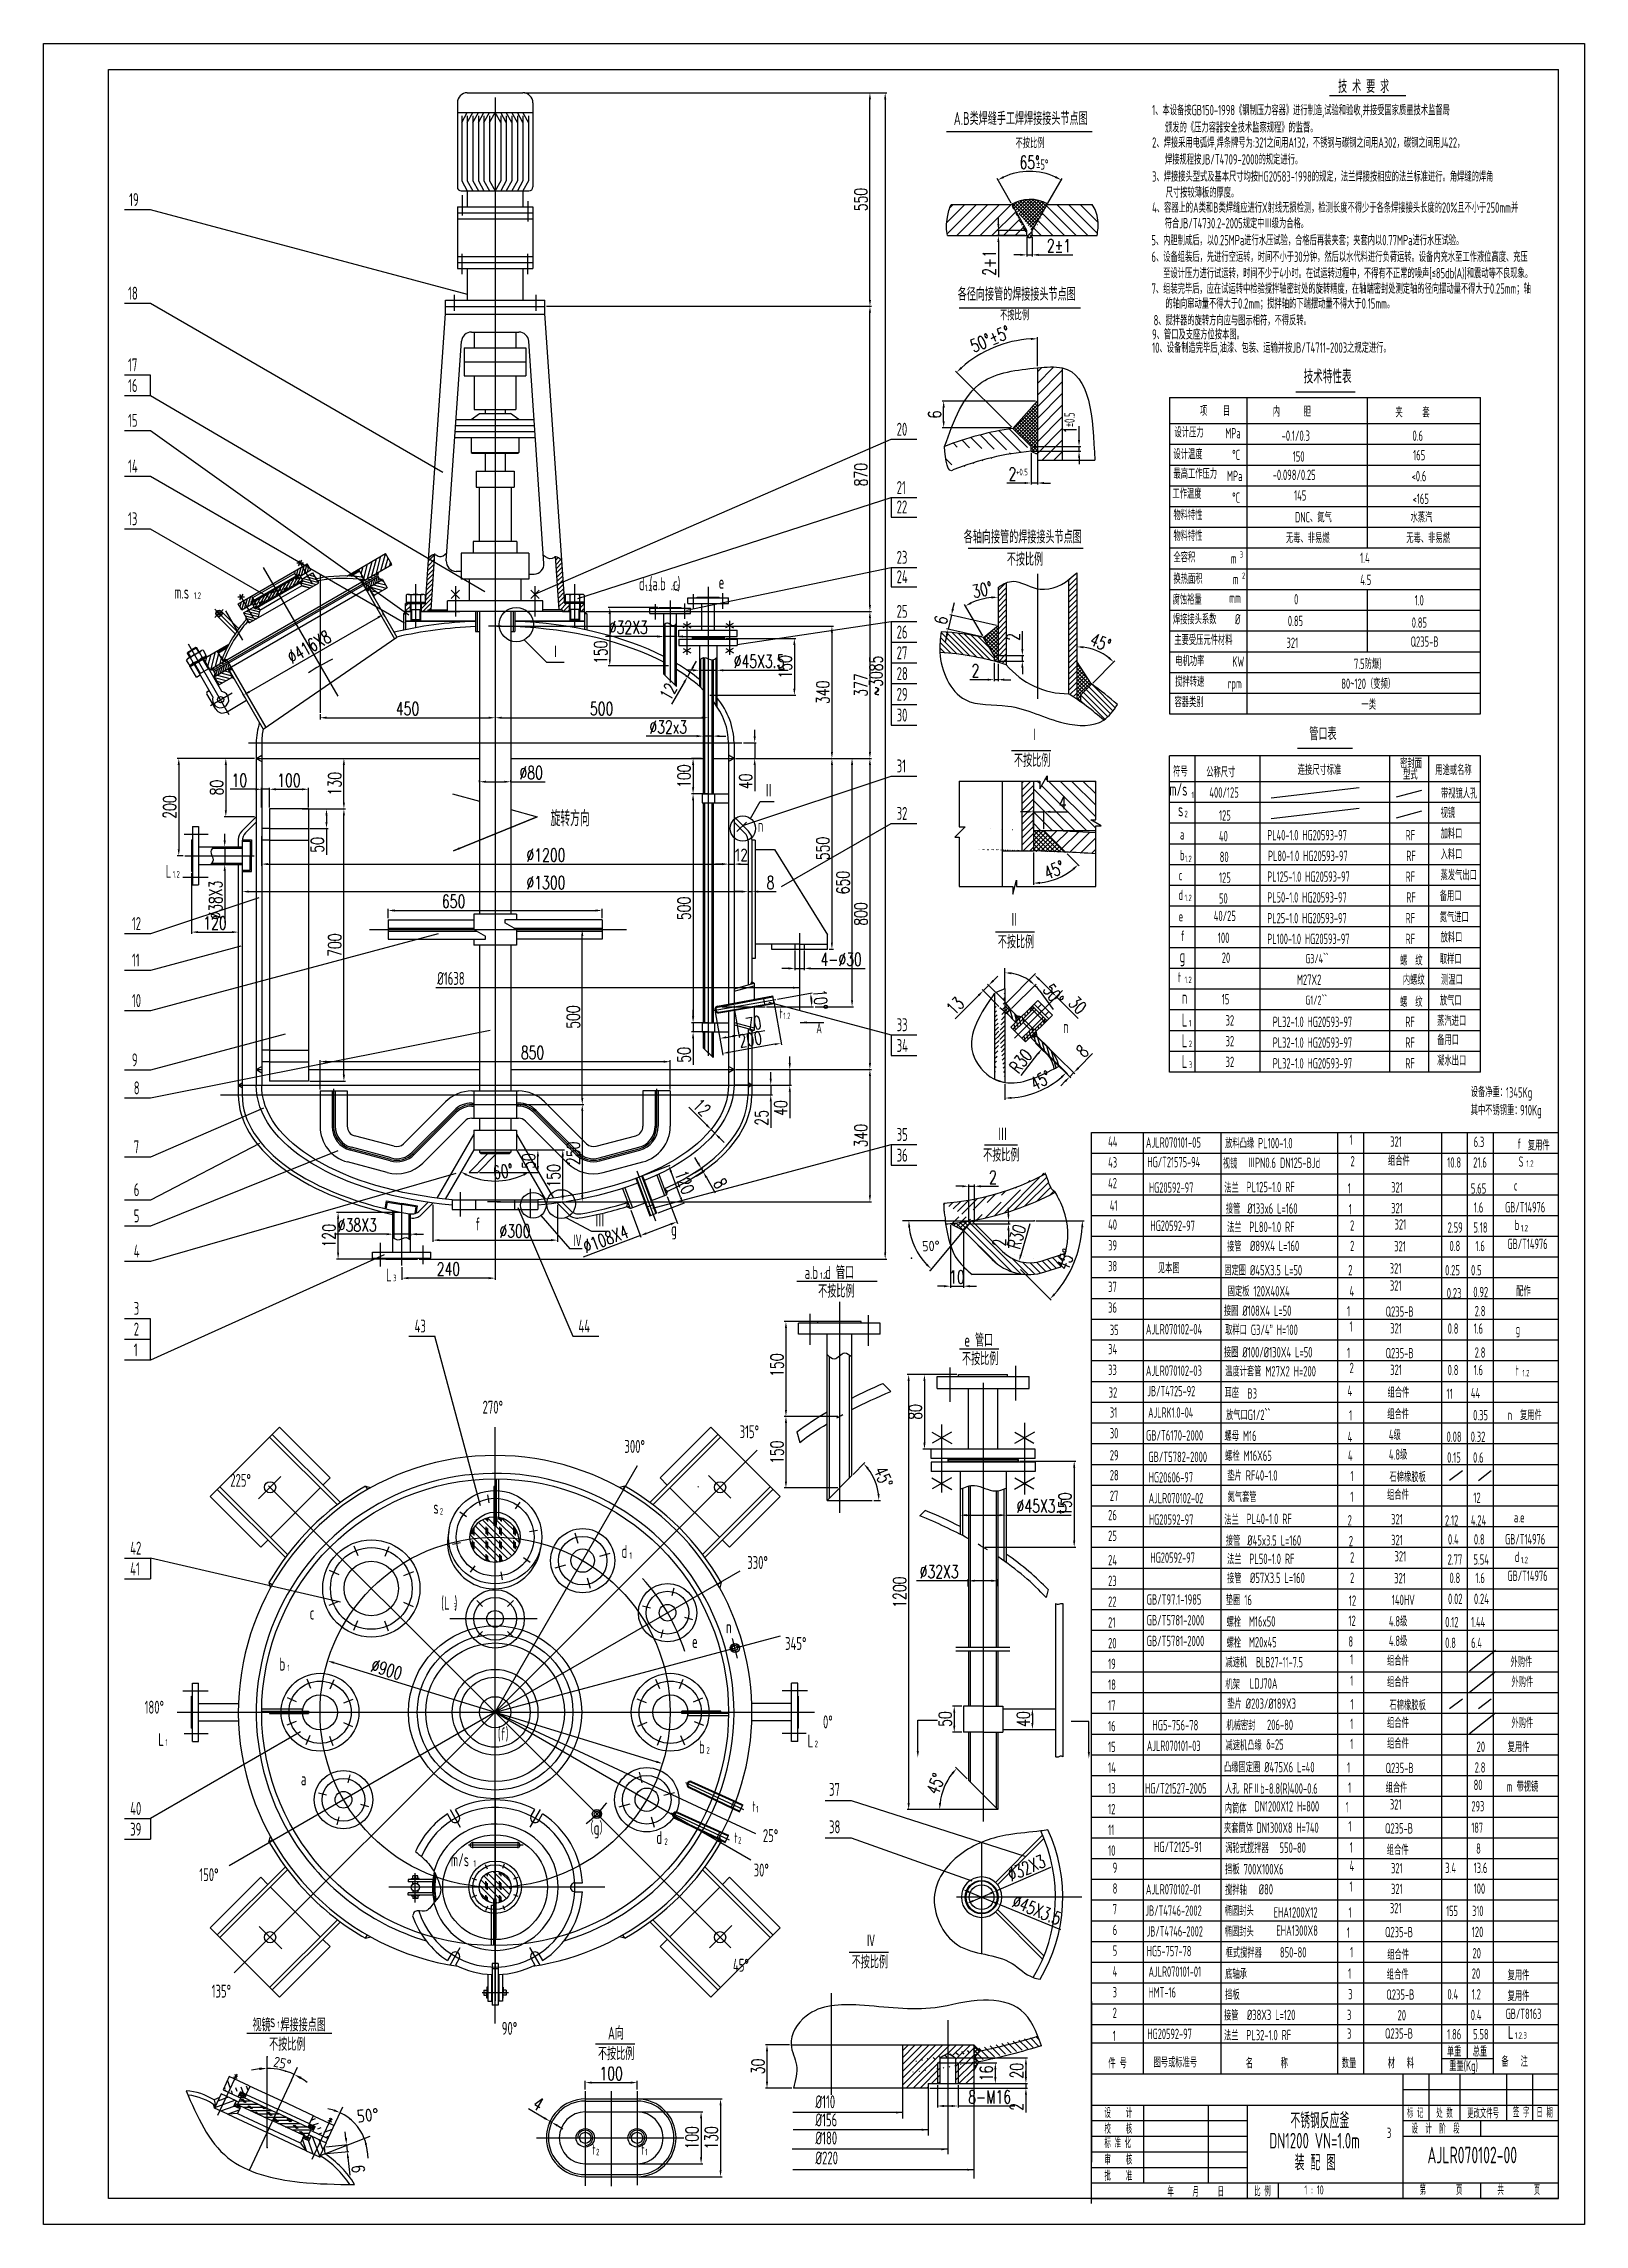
# Model space of a CAD drawing. Extents: x 174 to 768, y -773 to 68.
import ezdxf
from ezdxf.enums import TextEntityAlignment as Align

# ---------------------------------------------------------------- set-up
doc = ezdxf.new("R2010")
doc.units = 0
doc.header["$MEASUREMENT"] = 0
doc.layers.get('DEFPOINTS').update_dxf_attribs({"linetype": 'CONTINUOUS', "lineweight": 30})
doc.layers.add('DIM', color=7, linetype='CONTINUOUS')
doc.styles.add('HZ5', font='romans.shx', dxfattribs={"width": 0.7, "height": 5, "bigfont": 'hztxt.shx'})
doc.styles.add('J_BigFont', font='gbenor.shx', dxfattribs={"bigfont": 'gbcbig.shx'})
doc.dimstyles.new('机械制图iso', dxfattribs={"dimscale": 0, "dimtxt": 0.18, "dimasz": 2.5, "dimexe": 0.625, "dimexo": 0.625, "dimgap": 1, "dimtad": 1, "dimdec": 4, "dimzin": 0, "dimdsep": 46, "dimtxsty": 'HZ5', "dimcen": 0, "dimadec": 0, "dimazin": 0, "dimtfac": 1, "dimtdec": 4, "dimtmove": 0, "dimatfit": 2, "dimfxl": 0, "dimtolj": 1, "dimtzin": 0, "dimarcsym": 0})
pattern_1 = [(135, (915.3311, -1056.1952), (0.44194174, 0.44194174), []), (45, (915.3311, -1056.1952), (0.44194174, -0.44194174), [])]
pattern_2 = [(105, (915.3311, -1056.1952), (1.2074073, 0.3235238), [])]
pattern_3 = [(75, (127.82798, -155.74824), (-0.3773148, 0.1011012), []), (165, (127.82798, -155.74824), (-0.1011012, -0.3773148), [])]
pattern_4 = [(45, (275.3939, -405.6326), (-0.7071068, 0.7071068), []), (135, (275.3939, -405.6326), (-0.7071068, -0.7071068), [])]

msp = doc.modelspace()

# ---------------------------------------------------------------- texts
at = {"layer": 'DIM', "style": 'J_BigFont'}
for s, height, width, p in [(' 技 术 要 求', 5, 0.7, (671.41802, 49.3088)), ('A.B类焊缝手工焊焊接接头节点图', 5, 0.7, (525.14002, 36.94089)), ('1、本设备按GB150-1998《钢制压力容器》进行制造,试验和验收,并接受国家质量技术监督局', 4, 0.7, (601.60751, 40.70597)), ('颁发的《压力容器安全技术监察规程》的监督。', 4, 0.7, (606.58423, 34.02738)), ('不按比例', 4, 0.7, (548.92842, 27.99446)), ('2、焊接采用电弧焊,焊条牌号为:321之间用A132，不锈钢与碳钢之间用A302，碳钢之间用J422，', 4, 0.7, (601.60751, 28.16882)), ('焊接规程按JB/T4709-2000的规定进行。 ', 4, 0.7, (606.58423, 21.68674)), ('±5%%d', 4, 0.7, (556.90246, 19.69413)), ('3、焊接接头型式及基本尺寸均按HG20583-1998的规定，法兰焊接按相应的法兰标准进行。角焊缝的焊角', 4, 0.7, (601.59265, 15.10018)), ('19', 5, 0.7, (207.20706, 5.6752)), ('尺寸按较薄板的厚度。', 4, 0.7, (606.8337, 8.93433)), ('4、容器上的A类和B类焊缝应进行X射线无损检测，检测长度不得少于各条焊接接头长度的20%且不小于250mm并', 4, 0.7, (601.60751, 3.09333)), ('符合JB/T4730.2-2005规定中Ⅲ级为合格。', 4, 0.7, (606.49037, -2.92398)), ('5、内胆制成后，以0.25MPa进行水压试验，合格后再装夹套；夹套内以0.77MPa进行水压试验。', 4, 0.7, (601.31879, -9.44538)), ('6、设备组装后，先进行空运转，时间不小于30分钟，然后以水代料进行负荷运转。设备内充水至工作液位高度、充压', 4, 0.7, (601.38002, -15.85966)), ('7、组装完毕后，应在试运转中检验搅拌轴密封处的旋转精度，在轴端密封处测定轴的径向摆动量不得大于0.25mm；轴', 4, 0.7, (601.38691, -28.14074)), ('至设计压力进行试运转，时间不少于4小时。在试运转过程中，不得有不正常的噪声[≤85db(A)]和震动等不良现象。', 4, 0.7, (605.87004, -22.17618)), ('18', 5, 0.7, (206.79728, -30.42706)), ('各径向接管的焊接接头节点图', 5, 0.7, (526.66737, -30.80593)), ('的轴向窜动量不得大于0.2mm；搅拌轴的下端摆动量不得大于0.15mm。', 4, 0.7, (606.73782, -33.87354)), ('不按比例', 4, 0.7, (542.96444, -38.37625)), ('9、管口及支座方位按本图。', 4, 0.7, (601.60751, -45.79839)), ('8、搅拌器的旋转方向应与图示相符，不得反转。', 4, 0.7, (602.19084, -40.35148)), ('10、设备制造完毕后,油漆、包装、运输并按JB/T4711-2003之规定进行。', 4, 0.7, (601.60751, -50.91997)), ('17', 5, 0.7, (206.79728, -58.04389)), ('技术特性表', 5.271843, 0.7, (660.03626, -62.72716)), ('16', 5, 0.7, (206.79728, -66.04389)), ('15', 5, 0.7, (206.79728, -79.45933)), ('项    目', 4, 0.7, (620.04747, -75.2579)), ('内      胆', 4, 0.7, (648.12608, -75.51015)), ('夹     套', 4, 0.7, (695.39565, -75.82472)), ('20', 5, 0.7, (503.11351, -82.88704)), ('设计压力', 4, 0.7, (610.23136, -83.53999)), ('MPa', 4, 0.7, (629.78816, -83.93072)), ('-0.1/0.3', 4, 0.7, (651.53761, -84.87884)), ('0.6', 4, 0.7, (701.9817, -84.87884)), ('14', 5, 0.7, (206.79728, -97.13289)), ('设计温度', 4, 0.7, (609.83543, -91.98319)), ('%%dC', 4, 0.7, (632.44492, -92.30158)), ('150', 4, 0.7, (655.80839, -92.88582)), ('165', 4, 0.7, (702.23386, -92.36718)), ('21', 5, 0.7, (503.11351, -105.38469)), ('+0.5', 2.559456, 0.7, (549.13745, -98.18758)), ('最高工作压力', 4, 0.7, (609.83649, -99.50784)), ('MPa', 4, 0.7, (630.44135, -100.41011)), ('-0.098/0.25', 4, 0.7, (648.09488, -99.98538)), ('<0.6', 4, 0.7, (701.63601, -100.47394)), ('22', 5, 0.7, (503.11351, -112.85306)), ('工作温度', 4, 0.7, (609.43845, -107.19426)), ('%%dC', 4, 0.7, (632.44492, -108.77473)), ('145', 4, 0.7, (656.34477, -107.90958)), ('<165', 4, 0.7, (702.00998, -109.19916)), ('13', 5, 0.7, (206.79728, -117.41203)), ('物料特性', 4, 0.7, (609.83755, -115.44802)), ('DNC、氮气', 4, 0.7, (656.64238, -116.3003)), ('水蒸汽', 4, 0.7, (701.23431, -116.3003)), ('各轴向接管的焊接接头节点图', 5, 0.7, (528.99202, -124.42074)), ('物料特性', 4, 0.7, (609.83755, -123.44802)), ('无毒、非易燃', 4, 0.7, (653.21459, -124.3003)), ('无毒、非易燃', 4, 0.7, (699.60569, -124.3003)), ('23', 5, 0.7, (503.11351, -132.29118)), ('不按比例', 5, 0.7, (545.58775, -133.04782)), ('全容积', 4, 0.7, (609.83649, -131.72906)), ('m', 4, 0.7, (631.97388, -132.24125)), ('3', 2.4, 0.7, (635.4501, -129.89671)), ('1.4', 4, 0.7, (681.79964, -132.00692)), ('m.s', 5, 0.7, (224.61148, -145.72861)), ('d (a.b .c)', 5, 0.7, (403.72539, -142.50094)), ('1.2', 2.5, 0.7, (406.03283, -142.76385)), ('1.2', 2.5, 0.7, (416.62194, -142.76385)), ('e', 5, 0.7, (434.48263, -141.8775)), ('24', 5, 0.7, (503.11351, -139.75955)), ('换热面积', 4, 0.7, (609.83543, -140.00906)), ('m', 4, 0.7, (632.72894, -140.20008)), ('2', 2.4, 0.7, (636.27372, -138.0334)), ('4.5', 4, 0.7, (681.84365, -140.46784)), ('1.2', 2.5, 0.7, (232.16351, -145.79651)), ('25', 5, 0.7, (503.11351, -153.1142)), ('腐蚀裕量', 4, 0.7, (609.52215, -148.05184)), ('焊接接头系数', 4, 0.7, (609.60348, -155.59458)), ('mm', 4, 0.7, (631.34263, -147.38584)), ('0', 4, 0.7, (656.32562, -147.95954)), ('1.0', 4, 0.7, (702.81773, -148.36099)), ('26', 5, 0.7, (503.11351, -161.1142)), ('主要受压元件材料', 4, 0.7, (610.18636, -163.60959)), ('%%c', 4, 0.7, (633.55618, -155.62465)), ('0.85', 4, 0.7, (653.92022, -156.3233)), ('0.85', 4, 0.7, (701.68858, -156.95555)), ('Ⅰ', 5, 0.7, (369.8569, -168.76089)), ('27', 5, 0.7, (503.11351, -169.1142)), ('电机功率', 4, 0.7, (610.51762, -171.70103)), ('KW', 4, 0.7, (632.49846, -171.98349)), ('321', 4, 0.7, (653.40534, -164.72521)), ('Q235-B', 4, 0.7, (701.25672, -164.28994)), ('28', 5, 0.7, (503.11351, -177.1142)), ('搅拌转速', 4, 0.7, (610.51762, -179.70103)), ('80~120（变频）', 4, 0.7, (674.53236, -180.5181)), ('7.5防爆)', 4, 0.7, (679.42936, -172.82371)), ('29', 5, 0.7, (503.11351, -185.1142)), ('容器类别', 4, 0.7, (610.23348, -187.54272)), ('rpm', 4, 0.7, (630.72549, -180.37944)), ('一类', 4, 0.7, (682.32443, -188.5181)), ('30', 5, 0.7, (503.11351, -193.1142)), ('Ⅰ', 5, 0.7, (554.42504, -200.74663)), ('管口表', 5, 0.7, (662.20038, -200.32913)), ('31', 5, 0.7, (503.11351, -212.737)), ('不按比例', 5, 0.7, (548.35653, -210.63397)), ('符号', 4, 0.7, (609.72968, -214.30959)), ('公称尺寸', 4, 0.7, (622.49433, -214.58904)), ('连接尺寸标准', 4, 0.7, (657.74098, -213.72109)), ('密封面', 4, 0.7, (697.23354, -211.15304)), ('用途或名称', 4, 0.7, (710.78848, -213.75349)), ('Ⅱ', 5.43178, 0.7, (451.86716, -222.54025)), ('m/s', 5, 0.7, (608.25028, -221.71522)), ('400/125', 4, 0.7, (623.67234, -222.47787)), ('型式', 4, 0.7, (698.35428, -215.52117)), ('带视镜人孔', 4, 0.7, (712.97476, -222.77717)), ('旋转方向', 6, 0.7, (369.67105, -233.49494)), ('32', 5, 0.7, (503.11351, -231.03351)), ('s', 5, 0.7, (611.60611, -229.67717)), ('1', 2.5, 0.7, (616.815, -222.68268)), ('视镜', 4, 0.7, (712.81481, -230.3028)), ('n', 5, 0.7, (449.59344, -235.70497)), ('2', 2.5, 0.7, (614.06799, -230.00012)), ('125', 4, 0.7, (627.37336, -231.31246)), ('40', 4, 0.7, (627.37336, -239.31246)), ('PL40-1.0 HG20593-97', 4, 0.6, (646.00498, -238.91836)), ('RF', 4, 0.7, (699.29496, -238.93552)), ('加料口', 4, 0.7, (712.81481, -238.3028)), ('a', 4, 0.7, (612.35312, -238.61371)), ('b', 4, 0.7, (612.35312, -246.61371)), ('80', 4, 0.7, (627.66536, -247.31246)), ('PL80-1.0 HG20593-97', 4, 0.6, (646.29698, -246.91836)), ('RF', 4, 0.7, (699.58696, -246.93552)), ('入料口', 4, 0.7, (712.81481, -246.3028)), ('L', 5, 0.7, (221.31834, -253.37358)), ('1.2', 2.5, 0.7, (224.02015, -253.28095)), ('c', 4, 0.7, (611.84425, -254.33745)), ('1.2', 2.5, 0.7, (614.13558, -247.32794)), ('125', 4, 0.7, (627.37336, -255.31246)), ('PL125-1.0 HG20593-97', 4, 0.6, (646.00498, -254.91836)), ('RF', 4, 0.7, (699.29496, -254.93552)), ('蒸发气出口', 4, 0.7, (712.81481, -254.3028)), ('d', 4, 0.7, (611.79089, -261.9122)), ('1.2', 2.5, 0.7, (614.13558, -262.37895)), ('50', 4, 0.7, (627.37336, -263.31246)), ('PL50-1.0 HG20593-97', 4, 0.6, (646.00498, -262.91836)), ('RF', 4, 0.7, (699.58696, -262.93552)), ('备用口', 4, 0.7, (712.48637, -262.30521)), ('12', 5, 0.7, (208.27532, -273.5262)), ('Ⅱ', 5.43178, 0.7, (546.54761, -272.2906)), ('e', 4, 0.7, (611.8239, -270.21866)), ('40/25', 4, 0.7, (625.3639, -270.07904)), ('PL25-1.0 HG20593-97', 4, 0.6, (646.00498, -270.91836)), ('RF', 4, 0.7, (699.29496, -270.93552)), ('氮气进口', 4, 0.7, (712.48637, -270.50298)), ('不按比例', 5, 0.7, (542.12336, -280.60496)), ('f', 4, 0.7, (612.61717, -277.74029)), ('100', 4, 0.7, (626.93683, -278.4981)), ('PL100-1.0 HG20593-97', 4, 0.6, (646.00498, -278.91836)), ('RF', 4, 0.7, (699.29496, -278.93552)), ('放料口', 4, 0.7, (712.81481, -278.3028)), ('11', 5, 0.7, (208.27532, -287.59846)), ('g', 5, 0.7, (612.18395, -285.96646)), ('20', 4, 0.7, (628.4489, -286.19897)), ('G3/4``', 3.5, 0.7, (660.66767, -286.31534)), ('螺  纹', 4, 0.7, (697.23085, -287.18349)), ('取样口', 4, 0.7, (712.53276, -286.64358)), ('%%C1638', 5, 0.7, (325.96955, -294.67881)), ('t', 4, 0.7, (611.5413, -293.74029)), ('1.2', 2.5, 0.7, (614.13558, -293.97377)), ('M27X2', 4, 0.7, (657.41985, -294.65851)), ('内螺纹', 4, 0.7, (698.28709, -294.65851)), ('测温口', 4, 0.7, (712.99908, -294.63121)), ('10', 5, 0.7, (208.27532, -303.23117)), ('n', 5, 0.7, (613.06005, -301.96646)), ('15', 4, 0.7, (628.4489, -302.19897)), ('G1/2``', 3.5, 0.7, (660.66767, -302.31534)), ('螺  纹', 4, 0.7, (697.23085, -303.18349)), ('放气口', 4, 0.7, (712.53276, -302.64358)), ('t', 4, 0.7, (457.97, -307.648)), ('1.2', 2.5, 0.7, (459.43631, -307.88147)), ('A', 4, 0.7, (472.14709, -313.34562)), ('33', 5, 0.7, (503.11351, -312.54131)), ('n', 5, 0.7, (567.32678, -313.31168)), ('L', 5, 0.7, (613.06005, -310.7458)), ('1', 2.5, 0.7, (615.76186, -310.65318)), ('32', 4, 0.7, (629.93262, -310.35323)), ('PL32-1.0 HG20593-97', 4, 0.6, (648.14857, -310.91836)), ('RF', 4, 0.7, (699.21459, -310.93552)), ('蒸汽进口', 4, 0.7, (711.48688, -310.50639)), ('34', 5, 0.7, (503.11351, -320.54131)), ('L', 5, 0.7, (613.06005, -318.7458)), ('2', 2.5, 0.7, (615.76186, -318.65318)), ('32', 4, 0.7, (629.93262, -318.35323)), ('PL32-1.0 HG20593-97', 4, 0.6, (648.14857, -318.91836)), ('RF', 4, 0.7, (699.21459, -318.93552)), ('备用口', 4, 0.7, (711.50518, -317.82682)), ('9', 5, 0.7, (208.27532, -326.09547)), ('L', 5, 0.7, (613.06005, -326.7458)), ('3', 2.5, 0.7, (615.76186, -326.65318)), ('32', 4, 0.7, (629.93262, -326.35323)), ('PL32-1.0 HG20593-97', 4, 0.6, (648.14857, -326.91836)), ('RF', 4, 0.7, (699.21459, -326.93552)), ('凝水出口', 4, 0.7, (711.50518, -325.82682)), ('8', 5, 0.7, (208.99947, -336.87664)), ('设备净重：', 4, 0.7, (724.42721, -337.94592)), ('1345Kg', 4, 0.7, (738.01094, -338.12735)), ('其中不锈钢重：', 4, 0.7, (724.42721, -344.93348)), ('910Kg', 4, 0.7, (743.47521, -344.97279)), ('35', 5, 0.7, (503.11351, -354.84125)), ('Ⅲ', 5.43178, 0.7, (542.05028, -355.00167)), ('44', 4, 0.7, (584.63335, -357.11363)), ('1', 4, 0.7, (677.72981, -356.40183)), ('321', 4, 0.7, (693.37724, -357.10794)), ('6.3', 4, 0.7, (725.55552, -357.19594)), ('7', 5, 0.7, (208.99947, -359.59478)), ('36', 5, 0.7, (503.11351, -362.84125)), ('不按比例', 5, 0.7, (536.4679, -362.80207)), ('43', 4, 0.7, (584.63335, -365.11363)), ('AJLR070101-05', 4, 0.7, (599.18895, -357.4467)), ('HG/T21575-94', 4, 0.6, (599.77365, -364.99176)), ('视镜', 4, 0.7, (628.89048, -365.50125)), ('放料凸缘 PL100-1.0', 4, 0.7, (629.74333, -357.68631)), ('ⅢPN0.6 DN125-BJd', 4, 0.7, (638.45719, -365.25998)), ('2', 4, 0.7, (678.07537, -364.66457)), ('组合件', 4, 0.7, (692.54536, -364.39687)), ('10.8', 4, 0.7, (715.38151, -365.13032)), ('21.6', 4, 0.7, (725.38151, -365.13032)), ('f', 4, 0.7, (742.35804, -357.92748)), ('S', 4, 0.7, (742.88425, -364.82807)), ('复用件', 4, 0.7, (746.43912, -358.50172)), ('42', 4, 0.7, (584.63335, -373.11363)), ('1.2', 2.5, 0.7, (745.90275, -364.82807)), ('6', 5, 0.7, (208.99947, -376.15033)), ('41', 4, 0.7, (585.28513, -381.74238)), ('HG20592-97', 4, 0.6, (600.36555, -374.84291)), ('法兰', 4, 0.7, (629.42098, -374.89957)), ('PL125-1.0 RF', 4, 0.7, (637.9958, -374.60825)), ('1', 4, 0.7, (676.99652, -375.14373)), ('321', 4, 0.7, (693.74626, -374.74535)), ('5.65', 4, 0.7, (724.49768, -375.17577)), ('GB/T14976', 4, 0.6, (737.69075, -382.43201)), ('c', 4, 0.7, (741.08178, -373.98111)), ('5', 5, 0.7, (208.99947, -386.2483)), ('f', 5, 0.7, (340.66213, -389.37174)), ('Ⅲ', 5.43178, 0.7, (386.76881, -388.3127)), ('40', 4, 0.7, (584.63335, -389.11363)), ('HG20592-97', 4, 0.6, (600.95527, -389.54578)), ('接管', 4, 0.7, (630.00162, -382.92436)), ('法兰', 4, 0.7, (630.49514, -390.14548)), ('%%C133x6 L=160', 4, 0.7, (638.30847, -382.90078)), ('PL80-1.0 RF', 4, 0.7, (639.06996, -390.00152)), ('1', 4, 0.7, (677.43103, -383.16851)), ('2', 4, 0.7, (677.92455, -389.46605)), ('321', 4, 0.7, (693.74626, -382.74535)), ('321', 4, 0.7, (695.05228, -389.03411)), ('2.59', 4, 0.7, (715.51406, -390.2344)), ('5.18', 4, 0.7, (725.48116, -390.2344)), ('1.6', 4, 0.7, (725.66432, -382.49355)), ('b', 4, 0.7, (741.41866, -389.25134)), ('4', 5, 0.7, (208.99947, -399.82197)), ('Ⅳ', 5, 0.7, (378.22147, -395.82421)), ('g', 5, 0.7, (416.15629, -391.3232)), ('39', 4, 0.7, (584.63335, -397.11363)), ('接管', 4, 0.7, (630.49514, -397.48484)), ('%%c89X4 L=160', 4, 0.7, (639.33792, -397.34089)), ('2', 4, 0.7, (677.92455, -397.34089)), ('321', 4, 0.7, (694.92747, -397.47268)), ('0.8', 4, 0.7, (716.24323, -397.36733)), ('1.6', 4, 0.7, (726.24323, -397.36733)), ('GB/T14976', 4, 0.6, (738.60283, -396.54378)), ('1.2', 2.5, 0.7, (743.76334, -389.71809)), ('a.b .d 管口', 5, 0.7, (467.62834, -408.09715)), ('38', 4, 0.7, (584.63335, -405.11363)), ('见本图', 4, 0.7, (603.82991, -405.87001)), ('固定圈 %%C45X3.5 L=50', 4, 0.7, (629.42437, -406.69611)), ('2', 4, 0.7, (677.2212, -406.69611)), ('321', 4, 0.7, (693.21382, -405.97698)), ('0.25', 4, 0.7, (714.55007, -406.7143)), ('0.5', 4, 0.7, (724.55007, -406.7143)), ('L', 5, 0.7, (306.27945, -409.03365)), ('3', 2.5, 0.7, (308.98125, -408.94103)), ('不按比例', 5, 0.7, (472.85856, -415.28002)), ('1.2', 2.5, 0.7, (473.61643, -408.01831)), ('1.2', 2.5, 0.7, (480.25251, -408.01831)), ('37', 4, 0.7, (584.63335, -413.11363)), ('固定板 120X40X4', 4, 0.7, (630.74117, -414.79638)), ('4', 4, 0.7, (677.68962, -414.79638)), ('321', 4, 0.7, (693.25972, -412.64213)), ('0.23', 4, 0.7, (715.20215, -415.57209)), ('0.92', 4, 0.7, (725.443, -415.10621)), ('配作', 4, 0.7, (741.9298, -414.79638)), ('3', 5, 0.7, (208.99947, -421.91661)), ('36', 4, 0.7, (584.63335, -421.11363)), ('接圈 %%C108X4 L=50', 4, 0.7, (629.29871, -422.33244)), ('1', 4, 0.7, (676.7347, -422.54121)), ('Q235-B', 4, 0.7, (691.6287, -422.65716)), ('2.8', 4, 0.7, (725.96137, -422.45586)), ('2', 5, 0.7, (208.99947, -429.91661)), ('43', 5, 0.7, (317.2626, -428.73709)), ('44', 5, 0.7, (380.43912, -428.73709)), ('e 管口', 5, 0.7, (529.23294, -434.16799)), ('35', 4, 0.7, (585.28513, -429.74238)), ('AJLR070102-04', 4, 0.7, (599.18895, -429.4467)), ('取样口 G3/4” H=100', 4, 0.7, (629.74333, -429.68631)), ('1', 4, 0.7, (677.72981, -428.40183)), ('321', 4, 0.7, (693.37724, -429.10794)), ('0.8', 4, 0.7, (715.55552, -429.19594)), ('1.6', 4, 0.7, (725.55552, -429.19594)), ('g', 4, 0.7, (741.73651, -429.39281)), ('1', 5, 0.7, (208.99947, -437.91661)), ('不按比例', 5, 0.7, (528.32589, -441.35086)), ('34', 4, 0.7, (584.63335, -437.11363)), ('接圈 %%C100/%%C130X4 L=50', 4, 0.7, (629.29871, -438.33244)), ('1', 4, 0.7, (676.7347, -438.54121)), ('Q235-B', 4, 0.7, (691.6287, -438.65716)), ('2.8', 4, 0.7, (725.96137, -438.45586)), ('33', 4, 0.7, (584.63335, -445.11363)), ('AJLR070102-03', 4, 0.7, (599.18895, -445.4467)), ('温度计套管 M27X2 H=200', 4, 0.7, (629.74333, -445.68631)), ('2', 4, 0.7, (677.72981, -444.40183)), ('321', 4, 0.7, (693.37724, -445.10794)), ('0.8', 4, 0.7, (715.55552, -445.19594)), ('1.6', 4, 0.7, (725.55552, -445.19594)), ('t', 4, 0.7, (741.73651, -445.39281)), ('1.2', 2.5, 0.7, (744.33079, -445.62629)), ('32', 4, 0.7, (584.85857, -453.86304)), ('JB/T4725-92', 4, 0.6, (599.74912, -453.3191)), ('耳座', 4, 0.7, (629.506, -453.91879)), ('B3', 4, 0.7, (638.34877, -454.21518)), ('4', 4, 0.7, (676.9354, -453.23937)), ('组合件', 4, 0.7, (692.36295, -453.8337)), ('11', 4, 0.7, (715.10721, -454.35335)), ('44', 4, 0.7, (724.48983, -454.08562)), ('270°', 5, 0.7, (343.4735, -460.01918)), ('31', 4, 0.7, (585.28513, -461.55042)), ('AJLRK1.0-04', 4, 0.6, (600.05765, -461.5973)), ('放气口', 4, 0.7, (630.08692, -462.46364)), ('G1/2``', 4, 0.7, (638.39377, -462.49285)), ('1', 4, 0.7, (677.52291, -462.6724)), ('组合件', 4, 0.7, (692.25428, -462.14436)), ('0.35', 4, 0.7, (725.35225, -462.58706)), ('n  复用件', 4, 0.7, (738.68506, -462.50172)), ('300°', 5, 0.7, (398.17574, -475.15905)), ('315°', 5, 0.7, (442.57713, -469.48848)), ('30', 4, 0.7, (585.28513, -469.55042)), ('GB/T6170-2000', 4, 0.7, (599.25632, -470.39677)), ('螺母 M16', 4, 0.7, (629.49179, -470.57537)), ('4', 4, 0.7, (676.99575, -470.96521)), ('4级', 4, 0.7, (692.89274, -470.19818)), ('0.08', 4, 0.7, (715.12481, -470.92343)), ('0.32', 4, 0.7, (724.43255, -470.92343)), ('29', 4, 0.7, (585.28513, -478.07206)), ('GB/T5782-2000', 4, 0.7, (600.15107, -478.70177)), ('螺栓 M16X65', 4, 0.7, (629.75151, -478.24023)), ('4', 4, 0.7, (677.10768, -478.19545)), ('4.8级', 4, 0.7, (692.89274, -477.7687)), ('0.15', 4, 0.7, (715.33341, -478.92343)), ('0.6', 4, 0.7, (725.33341, -478.92343)), ('225°', 5, 0.7, (246.20463, -488.23166)), ('28', 4, 0.7, (585.28513, -485.74238)), ('HG20606-97', 4, 0.6, (600.27045, -486.58029)), ('垫片 RF40-1.0', 4, 0.7, (630.58854, -485.84909)), ('1', 4, 0.7, (678.08186, -486.07006)), ('石棉橡胶板', 4, 0.7, (693.10634, -486.41683)), ('s', 5, 0.7, (324.52301, -498.63772)), ('27', 4, 0.7, (585.28513, -493.74238)), ('AJLR070102-02', 4, 0.6, (600.27045, -494.58029)), ('氮气套管', 4, 0.7, (630.68364, -494.11171)), ('1', 4, 0.7, (678.01168, -494.07006)), ('组合件', 4, 0.7, (692.1845, -493.24049)), ('12', 4, 0.7, (725.43922, -494.4349)), ('2', 2.5, 0.7, (326.98489, -498.96067)), ('26', 4, 0.7, (584.63335, -501.11363)), ('HG20592-97', 4, 0.6, (600.36555, -502.84291)), ('法兰', 4, 0.7, (629.42098, -502.89957)), ('PL40-1.0 RF', 4, 0.7, (637.9958, -502.60825)), ('2', 4, 0.7, (676.99652, -503.14373)), ('321', 4, 0.7, (693.74626, -502.74535)), ('2.12', 4, 0.7, (714.49768, -503.17577)), ('4.24', 4, 0.7, (724.49768, -503.17577)), ('a.e', 4, 0.7, (741.08178, -501.98111)), ('42', 5, 0.7, (207.62303, -514.38402)), ('d', 5, 0.7, (397.02433, -515.62829)), ('25', 4, 0.7, (584.63335, -509.11363)), ('接管', 4, 0.7, (630.00162, -510.92436)), ('%%C45x3.5 L=160', 4, 0.7, (638.30847, -510.90078)), ('2', 4, 0.7, (677.43103, -511.16851)), ('321', 4, 0.7, (693.74626, -510.74535)), ('0.4', 4, 0.7, (715.66432, -510.49355)), ('0.8', 4, 0.7, (725.66432, -510.49355)), ('GB/T14976', 4, 0.6, (737.69075, -510.43201)), ('41', 5, 0.7, (207.62303, -522.38402)), ('1', 2.5, 0.7, (400.12673, -515.95812)), ('330°', 5, 0.7, (445.51604, -519.91415)), ('24', 4, 0.7, (584.63335, -518.5168)), ('HG20592-97', 4, 0.6, (600.95527, -517.54578)), ('接管', 4, 0.7, (630.49514, -525.48484)), ('法兰', 4, 0.7, (630.49514, -518.14548)), ('PL50-1.0 RF', 4, 0.7, (639.06996, -518.00152)), ('%%c57X3.5 L=160', 4, 0.7, (639.33792, -525.34089)), ('2', 4, 0.7, (677.92455, -517.46605)), ('2', 4, 0.7, (677.92455, -525.34089)), ('321', 4, 0.7, (695.05228, -517.03411)), ('2.77', 4, 0.7, (715.51406, -518.2344)), ('0.8', 4, 0.7, (716.24323, -525.36733)), ('5.54', 4, 0.7, (725.48116, -518.2344)), ('1.6', 4, 0.7, (726.24323, -525.36733)), ('GB/T14976', 4, 0.6, (738.60283, -524.54378)), ('d', 4, 0.7, (741.41866, -517.25134)), ('1.2', 2.5, 0.7, (743.76334, -517.71809)), ('23', 4, 0.7, (584.63335, -526.5168)), ('GB/T97.1-1985', 4, 0.7, (599.50592, -533.69202)), ('垫圈 16', 4, 0.7, (630.01714, -533.87904)), ('321', 4, 0.7, (694.92747, -525.47268)), ('0.02', 4, 0.7, (715.67984, -533.44824)), ('0.24', 4, 0.7, (725.67984, -533.44824)), ('c', 5, 0.7, (276.83538, -539.41964)), ('(L )', 5, 0.7, (327.49311, -535.60823)), ('3', 2.5, 0.7, (332.27277, -535.66888)), ('22', 4, 0.7, (584.63335, -534.5168)), ('GB/T5781-2000', 4, 0.7, (599.50592, -541.69202)), ('螺栓', 4, 0.7, (630.33152, -542.29171)), ('M16x50', 4, 0.7, (638.90633, -542.14776)), ('12', 4, 0.7, (677.28871, -541.87678)), ('12', 4, 0.7, (677.44655, -534.1232)), ('4.8级', 4, 0.7, (692.89274, -542.09006)), ('140HV', 4, 0.7, (694.03944, -533.8489)), ('n', 5, 0.7, (437.3522, -544.76531)), ('345°', 5, 0.7, (460.11636, -551.15132)), ('21', 4, 0.7, (584.63335, -542.5168)), ('20', 4, 0.7, (584.63335, -550.5168)), ('GB/T5781-2000', 4, 0.7, (599.50592, -549.69202)), ('螺栓', 4, 0.7, (630.33152, -550.29171)), ('M20x45', 4, 0.7, (638.90633, -550.14776)), ('8', 4, 0.7, (677.28871, -549.87678)), ('4.8级', 4, 0.7, (692.89274, -549.66058)), ('0.12', 4, 0.7, (714.57653, -542.38063)), ('0.8', 4, 0.7, (714.57653, -550.38063)), ('1.44', 4, 0.7, (724.57653, -542.38063)), ('6.4', 4, 0.7, (724.57653, -550.38063)), ('b', 5, 0.7, (265.19535, -559.0946)), ('e', 5, 0.7, (424.21441, -550.39465)), ('19', 4, 0.7, (584.63335, -558.5168)), ('减速机', 4, 0.7, (629.84796, -557.90771)), ('BLB27-11-7.5', 4, 0.65, (641.68052, -557.85789)), ('1', 4, 0.7, (677.98248, -556.76829)), ('组合件', 4, 0.7, (692.1845, -557.24049)), ('外购件', 4, 0.7, (739.77818, -557.77426)), ('1', 2.5, 0.7, (268.21795, -559.31184)), ('18', 4, 0.7, (584.63335, -566.5168)), ('机架', 4, 0.7, (629.84796, -566.32965)), ('LDJ70A', 4, 0.7, (639.26889, -566.08566)), ('1', 4, 0.7, (677.98248, -564.99606)), ('组合件', 4, 0.7, (692.1845, -565.46826)), ('外购件', 4, 0.7, (740.14842, -565.47807)), ('180°', 5, 0.7, (213.1601, -575.72105)), ('17', 4, 0.7, (584.63335, -574.5168)), ('垫片 %%C203/%%C189X3', 4, 0.7, (630.58854, -573.84909)), ('1', 4, 0.7, (678.08186, -574.07006)), ('石棉橡胶板', 4, 0.7, (693.10634, -574.41683)), ('0°', 5, 0.7, (474.71152, -581.40222)), ('16', 4, 0.7, (584.63335, -582.5168)), ('HG5-756-78', 4, 0.7, (601.72347, -582.15532)), ('机械密封', 4, 0.7, (630.24212, -582.15532)), ('206-80', 4, 0.7, (645.90577, -582.03595)), ('1', 4, 0.7, (677.9759, -581.6088)), ('组合件', 4, 0.7, (692.1845, -581.23262)), ('外购件', 4, 0.7, (740.14842, -581.27764)), ('L', 5, 0.7, (218.46369, -588.19689)), ('1', 2.5, 0.7, (221.1655, -588.10426)), ('(f)', 5, 0.7, (349.3398, -585.99086)), ('b', 5, 0.7, (426.97154, -591.09475)), ('2', 2.5, 0.7, (429.78522, -591.10832)), ('L', 5, 0.7, (468.80757, -588.73467)), ('2', 2.5, 0.7, (471.50938, -588.64205)), ('15', 4, 0.7, (584.63335, -590.5168)), ('AJLR070101-03', 4, 0.6, (599.57637, -590.11022)), ('减速机凸缘', 4, 0.7, (629.84796, -589.86141)), ('δ=25', 4, 0.7, (645.60098, -589.5876)), ('1', 4, 0.7, (677.98248, -589.37316)), ('组合件', 4, 0.7, (692.1845, -589.14209)), ('20', 4, 0.7, (726.70763, -590.45586)), ('复用件', 4, 0.7, (738.63956, -590.52743)), ('14', 4, 0.7, (584.63335, -598.5168)), ('凸缘固定圈 %%C475X6 L=40', 4, 0.7, (629.29871, -598.33244)), ('1', 4, 0.7, (676.7347, -598.54121)), ('Q235-B', 4, 0.7, (691.6287, -598.65716)), ('2.8', 4, 0.7, (725.96137, -598.45586)), ('a', 5, 0.7, (273.42067, -603.38294)), ('37', 5, 0.7, (477.05356, -607.42597)), ('13', 4, 0.7, (584.63335, -606.5168)), ('HG/T21527-2005', 4, 0.7, (598.82344, -606.51729)), ('人孔 RFⅡb-8.8(R)400-0.6', 4, 0.7, (629.66317, -606.57853)), ('1', 4, 0.7, (677.17111, -606.23379)), ('组合件', 4, 0.7, (691.63467, -606.22504)), ('80', 4, 0.7, (725.55552, -605.19594)), ('m 带视镜', 4, 0.7, (738.31776, -605.8019)), ('40', 5, 0.7, (207.62303, -614.78462)), ('t', 4, 0.7, (447.48576, -613.52612)), ('1', 2.5, 0.7, (448.95207, -613.7596)), ('12', 4, 0.7, (584.63335, -614.5168)), ('内筒体', 4, 0.7, (629.61877, -614.15613)), ('DN1200X12 H=800', 4, 0.6, (641.10079, -613.46244)), ('1', 4, 0.7, (676.2039, -613.73017)), ('321', 4, 0.7, (693.26157, -612.68757)), ('293', 4, 0.6, (724.70923, -613.43659)), ('39', 5, 0.7, (207.62303, -622.78462)), ('（g）', 5, 0.7, (382.80488, -622.32614)), ('d', 5, 0.7, (410.47994, -625.98401)), ('t', 4, 0.7, (440.5317, -625.57091)), ('25°', 5, 0.7, (451.5386, -625.24362)), ('38', 5, 0.7, (477.05356, -621.86446)), ('11', 4, 0.7, (584.63335, -622.5168)), ('夹套筒体', 4, 0.7, (629.29838, -621.77191)), ('DN1300X8 H=740', 4, 0.6, (641.84232, -621.68585)), ('1', 4, 0.7, (677.27576, -621.1516)), ('Q235-B', 4, 0.7, (691.40285, -621.93423)), ('187', 4, 0.65, (724.69125, -621.69244)), ('m/s', 5, 0.7, (331.28037, -634.59965)), ('2', 2.5, 0.7, (413.58234, -626.31384)), ('2', 2.5, 0.7, (441.99801, -625.80439)), ('10', 4, 0.7, (584.63335, -630.5168)), ('HG/T2125-91', 4, 0.7, (602.31323, -629.11514)), ('涡轮式搅拌器', 4, 0.7, (629.78185, -629.48496)), ('550-80', 4, 0.7, (650.73403, -629.40434)), ('1', 4, 0.7, (677.77246, -629.31029)), ('组合件', 4, 0.7, (692.08761, -630.22504)), ('8', 4, 0.7, (726.53421, -629.72366)), ('150°', 5, 0.7, (234.26478, -640.30871)), ('1', 2.5, 0.7, (339.97456, -634.73025)), ('30°', 5, 0.7, (447.97782, -638.53265)), ('9', 4, 0.7, (586.39366, -637.10975)), ('挡板 700X100X6', 4, 0.7, (629.74333, -637.68631)), ('4', 4, 0.7, (677.72981, -636.40183)), ('321', 4, 0.7, (693.7077, -637.30515)), ('3.4', 4, 0.7, (714.60509, -637.19594)), ('13.6', 4, 0.7, (725.55552, -637.19594)), ('8', 4, 0.7, (586.39366, -645.10975)), ('AJLR070102-01', 4, 0.7, (599.18895, -645.4467)), ('搅拌轴', 4, 0.7, (629.74333, -645.68631)), ('%%C80', 4, 0.7, (642.72422, -645.45706)), ('1', 4, 0.7, (677.72981, -644.40183)), ('321', 4, 0.7, (693.7077, -645.30515)), ('100', 4, 0.7, (725.55552, -645.19594)), ('7', 4, 0.7, (586.39366, -653.10975)), ('JB/T4746-2002', 4, 0.6, (599.00265, -653.67053)), ('椭圆封头', 4, 0.7, (629.57838, -653.67057)), ('1', 4, 0.7, (677.33722, -654.36192)), ('321', 4, 0.7, (693.26157, -652.68757)), ('155', 4, 0.65, (715.00276, -653.78317)), ('310', 4, 0.65, (725.00276, -653.78317)), ('Ⅳ', 5, 0.7, (491.36562, -665.81863)), ('6', 4, 0.7, (586.39366, -661.10975)), ('JB/T4746-2002', 4, 0.6, (599.46658, -661.67053)), ('椭圆封头', 4, 0.7, (629.57838, -661.67057)), ('1', 4, 0.7, (676.67836, -662.12627)), ('Q235-B', 4, 0.7, (691.40285, -661.93423)), ('120', 4, 0.7, (724.83357, -661.88498)), ('45°', 5, 0.7, (440.00878, -675.24679)), ('不按比例', 5, 0.7, (485.78892, -674.0035)), ('5', 4, 0.7, (586.39366, -669.10975)), ('HG5-757-78', 4, 0.6, (599.50097, -669.26682)), ('框式搅拌器', 4, 0.7, (629.9323, -669.84812)), ('850-80', 4, 0.7, (650.88449, -669.7675)), ('1', 4, 0.7, (677.92292, -669.67345)), ('组合件', 4, 0.7, (692.23806, -670.5882)), ('20', 4, 0.7, (725.11881, -670.08682)), ('135°', 5, 0.7, (239.03257, -685.21642)), ('4', 4, 0.7, (586.39366, -677.10975)), ('3', 4, 0.7, (586.39366, -685.10975)), ('AJLR070101-01', 4, 0.6, (600.22146, -677.20337)), ('HMT-16', 4, 0.6, (600.22146, -685.20337)), ('底轴承', 4, 0.7, (629.76134, -678.0555)), ('1', 4, 0.7, (677.19075, -677.91154)), ('组合件', 4, 0.7, (692.08761, -678.22504)), ('20', 4, 0.7, (724.82679, -677.93799)), ('复用件', 4, 0.7, (738.63956, -678.52743)), ('2', 4, 0.7, (586.39366, -693.10975)), ('接管', 4, 0.7, (629.31042, -694.03458)), ('挡板', 4, 0.7, (629.76134, -686.0555)), ('3', 4, 0.7, (677.19075, -685.91154)), ('Q235-B', 4, 0.7, (691.91803, -686.04334)), ('0.4', 4, 0.7, (715.44809, -685.93799)), ('1.2', 4, 0.7, (724.82679, -685.93799)), ('GB/T8163', 4, 0.6, (737.91526, -693.46076)), ('复用件', 4, 0.7, (738.63956, -686.52743)), ('视镜  焊接接点图', 5, 0.7, (254.76126, -698.24781)), ('s', 5, 0.7, (261.53161, -696.68122)), ('1.2', 2.5, 0.7, (264.38318, -696.87059)), ('90°', 5, 0.7, (350.87573, -699.57616)), ('A向', 5, 0.7, (391.80451, -701.433)), ('1', 4, 0.7, (586.39366, -702.0193)), ('HG20592-97', 4, 0.6, (599.77054, -701.19924)), ('法兰', 4, 0.7, (629.31042, -701.79893)), ('PL32-1.0 RF', 4, 0.7, (637.88523, -701.65498)), ('%%c38X3 L=120', 4, 0.7, (638.1532, -693.89062)), ('3', 4, 0.7, (676.73983, -693.89062)), ('3', 4, 0.7, (676.73983, -701.11951)), ('Q235-B', 4, 0.7, (691.40285, -701.03795)), ('20', 4, 0.7, (696.23844, -694.02242)), ('1.86', 4, 0.7, (715.35412, -701.34816)), ('0.4', 4, 0.7, (724.43719, -693.91707)), ('5.58', 4, 0.7, (725.35412, -701.34816)), ('L', 5, 0.7, (738.77276, -701.14352)), ('不按比例', 5, 0.7, (261.1765, -705.74152)), ('不按比例', 5, 0.7, (387.96568, -709.35615)), ('单重', 4, 0.7, (715.20539, -707.97373)), ('总重', 4, 0.7, (725.14684, -707.95836)), ('1.2.3', 2.5, 0.7, (741.47456, -701.0509)), ('件 号', 4, 0.7, (584.73181, -712.45395)), ('图号或标准号', 4, 0.7, (602.14466, -712.15425)), ('名       称', 4, 0.7, (637.72518, -712.45395)), ('数量', 4, 0.7, (674.74144, -712.45395)), ('材   料', 4, 0.7, (692.44334, -712.45395)), ('重量(Kg)', 4, 0.7, (716.11703, -713.49524)), ('备   注', 4, 0.7, (736.28908, -711.8142)), ('%%C110', 5, 0.7, (471.79456, -727.89768)), ('%%C156', 5, 0.7, (471.79456, -734.88474)), ('设    计', 3.5, 0.7, (583.24172, -731.57565)), ('不锈钢反应釜', 6, 0.7, (654.93291, -735.67658)), ('标 记', 3.5, 0.7, (699.85755, -731.57564)), ('处 数', 3.5, 0.7, (711.15394, -731.57564)), ('更改文件号', 3.5, 0.7, (723.08264, -731.70598)), ('签 字', 3.5, 0.7, (740.69716, -731.31497)), ('日 期', 3.5, 0.7, (749.78295, -731.44531)), ('%%C180', 5, 0.7, (471.79456, -741.87884)), ('标 准 化', 3.5, 0.7, (583.24172, -743.15083)), ('校    核', 3.5, 0.7, (583.24172, -737.70144)), ('DN1200 VN=1.0m', 6, 0.7, (646.7433, -743.38624)), ('3', 4, 0.7, (692.11879, -739.35965)), ('设  计  阶  段', 3.5, 0.7, (701.64554, -737.63627)), ('t', 4, 0.7, (385.78564, -745.78657)), ('2', 2.5, 0.7, (387.25195, -746.02005)), ('t', 4, 0.7, (404.69213, -745.78657)), ('1', 2.5, 0.7, (406.15844, -746.02005)), ('%%C220', 5, 0.7, (471.79456, -749.56209)), ('审    核', 3.5, 0.7, (583.24172, -749.5833)), ('装 配 图', 6, 0.7, (656.57838, -751.84804)), ('AJLR070102-00', 6.4067384, 0.7, (707.75088, -749.13168)), ('批    准', 3.5, 0.7, (583.24172, -755.81816)), ('年     月     日', 3.5, 0.7, (607.51063, -761.94396)), ('比 例', 3.5, 0.7, (640.96494, -761.81362)), ('1 : 10', 3.5, 0.7, (660.31168, -761.15044)), ('第        页', 3.5, 0.7, (704.74207, -761.29228)), ('共        页', 3.5, 0.7, (734.75201, -761.29228))]:
    msp.add_text(s, height=height, dxfattribs=dict(at, width=width)).set_placement(p)
at = {"layer": 'DIM', "style": 'J_BigFont', "width": 0.7}
msp.add_text('±0.5', height=4, rotation=90, dxfattribs=at).set_placement((571.78252, -79.5907))
msp.add_text('EHA1200X12', height=4, dxfattribs=at).set_placement((656.91754, -652.3535), align=Align.MIDDLE)
msp.add_text('EHA1300X8', height=4, dxfattribs=at).set_placement((657.50993, -657.37258), align=Align.TOP_CENTER)
at = {"layer": 'DIM', "insert": (443.23558, -244.59343), "char_height": 5, "attachment_point": 5, "style": 'J_BigFont'}
msp.add_mtext('12', dxfattribs=at)
at = {"layer": 'DIM', "attachment_point": 5, "style": 'J_BigFont'}
for s, insert, char_height, rotation in [('50°', (516.31604, -395.36373), 4, 1.75281823), ('25°', (266.2974, -710.53221), 4, 347.5), ('50°', (299.24636, -730.58696), 5, 5.57574956)]:
    msp.add_mtext(s, dxfattribs=dict(at, insert=insert, char_height=char_height, rotation=rotation))

# ---------------------------------------------------------------- blocks, each defined once
blk = doc.blocks.new('*D0')
at = {"layer": 'DEFPOINTS', "color": 0}
for p in [(558.61, 18.64), (547.59, 6.27), (561.14, 6.27), (553.36, -3.73), (555.36, -3.73)]:
    blk.add_point(p, dxfattribs=at)
at = {"layer": 'DIM', "color": 0, "lineweight": -2}
for p, q in [((547.28, 6.81), (541.81, 16.28)), ((561.45, 6.81), (566.91, 16.28))]:
    blk.add_line(p, q, dxfattribs=at)
blk.add_arc((554.36, -5.46), 24.48, 65.85474, 114.14526, dxfattribs=at)
at = {"layer": 'DIM', "color": 0}
for points in [[(544.54, 16.5), (544.16, 17.24), (542.12, 15.73)], [(564.56, 17.24), (564.18, 16.5), (566.6, 15.73)]]:
    blk.add_solid(points, dxfattribs=at)
at = {"layer": 'DIM', "color": 0, "insert": (554.36, 22.51), "char_height": 5, "attachment_point": 5, "style": 'HZ5'}
blk.add_mtext('\\A1;65°', dxfattribs=at)
blk = doc.blocks.new('*D1')
at = {"layer": 'DEFPOINTS', "color": 0}
for p in [(553.27, -5.73), (555.36, -5.73), (555.36, -13.14)]:
    blk.add_point(p, dxfattribs=at)
at = {"layer": 'DIM', "color": 0, "lineweight": -2}
for p, q in [((553.27, -6.36), (553.27, -13.76)), ((555.36, -6.36), (555.36, -13.76)), ((550.77, -13.14), (548.27, -13.14)), ((553.27, -13.14), (555.36, -13.14)), ((557.86, -13.14), (571.03, -13.14))]:
    blk.add_line(p, q, dxfattribs=at)
at = {"layer": 'DIM', "color": 0}
for points in [[(550.77, -12.72), (550.77, -13.55), (553.27, -13.14)], [(557.86, -12.72), (557.86, -13.55), (555.36, -13.14)]]:
    blk.add_solid(points, dxfattribs=at)
at = {"layer": 'DIM', "color": 0, "insert": (565.7, -9.64), "char_height": 5, "attachment_point": 5, "style": 'HZ5'}
blk.add_mtext('\\A1;2±1', dxfattribs=at)
blk = doc.blocks.new('*D2')
at = {"layer": 'DEFPOINTS', "color": 0}
for p in [(542.34, -5.73), (553.27, -5.73), (553.36, -3.73)]:
    blk.add_point(p, dxfattribs=at)
at = {"layer": 'DIM', "color": 0, "lineweight": -2}
for p, q in [((542.34, -1.23), (542.34, 1.27)), ((552.74, -3.73), (541.71, -3.73)), ((552.65, -5.73), (541.71, -5.73)), ((542.34, -3.73), (542.34, -5.73)), ((542.34, -8.23), (542.34, -21.73))]:
    blk.add_line(p, q, dxfattribs=at)
at = {"layer": 'DIM', "color": 0}
for points in [[(541.92, -1.23), (542.75, -1.23), (542.34, -3.73)], [(541.92, -8.23), (542.75, -8.23), (542.34, -5.73)]]:
    blk.add_solid(points, dxfattribs=at)
at = {"layer": 'DIM', "color": 0, "insert": (538.84, -16.23), "char_height": 5, "attachment_point": 5, "rotation": 90, "style": 'HZ5'}
blk.add_mtext('\\A1;2+1', dxfattribs=at)
blk = doc.blocks.new('*D3')
at = {"layer": 'DEFPOINTS', "color": 0}
for p in [(554.92, -88.87), (557.41, -88.87), (554.92, -101.13)]:
    blk.add_point(p, dxfattribs=at)
at = {"layer": 'DIM', "color": 0, "lineweight": -2}
for p, q in [((554.92, -89.49), (554.92, -101.75)), ((557.41, -89.5), (557.41, -101.75)), ((552.42, -101.13), (545.59, -101.13)), ((557.41, -101.13), (554.92, -101.13)), ((559.91, -101.13), (562.41, -101.13))]:
    blk.add_line(p, q, dxfattribs=at)
at = {"layer": 'DIM', "color": 0}
for points in [[(552.42, -100.71), (552.42, -101.54), (554.92, -101.13)], [(559.91, -100.71), (559.91, -101.54), (557.41, -101.13)]]:
    blk.add_solid(points, dxfattribs=at)
at = {"layer": 'DIM', "color": 0, "insert": (547.75, -97.63), "char_height": 5, "attachment_point": 5, "style": 'HZ5'}
blk.add_mtext('\\A1;2', dxfattribs=at)
blk = doc.blocks.new('*D4')
at = {"layer": 'DEFPOINTS', "color": 0}
for p in [(554.92, -87.04), (554.92, -88.87), (573.43, -88.87)]:
    blk.add_point(p, dxfattribs=at)
at = {"layer": 'DIM', "color": 0, "lineweight": -2}
for p, q in [((573.43, -84.54), (573.43, -79.2)), ((555.54, -87.04), (574.06, -87.04)), ((555.54, -88.87), (574.06, -88.87)), ((573.43, -88.87), (573.43, -87.04)), ((573.43, -91.37), (573.43, -93.87))]:
    blk.add_line(p, q, dxfattribs=at)
at = {"layer": 'DIM', "color": 0}
for points in [[(573.02, -84.54), (573.85, -84.54), (573.43, -87.04)], [(573.02, -91.37), (573.85, -91.37), (573.43, -88.87)]]:
    blk.add_solid(points, dxfattribs=at)
at = {"layer": 'DIM', "color": 0, "insert": (569.93, -80.62), "char_height": 5, "attachment_point": 5, "rotation": 90, "style": 'HZ5'}
blk.add_mtext('\\A1;1', dxfattribs=at)
blk = doc.blocks.new('*D5')
at = {"layer": 'DEFPOINTS', "color": 0}
for p in [(546, -47), (557.39, -56.71), (547.93, -80.05), (554.92, -87.04), (557.39, -92.29)]:
    blk.add_point(p, dxfattribs=at)
at = {"layer": 'DIM', "color": 0, "lineweight": -2}
for p, q in [((557.39, -56.09), (557.39, -44.88)), ((547.49, -79.6), (525.83, -57.95))]:
    blk.add_line(p, q, dxfattribs=at)
blk.add_arc((557.39, -89.5), 44, 93.25574, 131.74426, dxfattribs=at)
at = {"layer": 'DIM', "color": 0}
for points in [[(554.87, -45.15), (554.9, -45.99), (557.39, -45.5)], [(528.37, -56.97), (527.8, -56.37), (526.27, -58.39)]]:
    blk.add_solid(points, dxfattribs=at)
at = {"layer": 'DIM', "color": 0, "insert": (539.21, -45.62), "char_height": 5, "attachment_point": 5, "rotation": 22.5, "style": 'HZ5'}
blk.add_mtext('\\A1;50°±5°', dxfattribs=at)
blk = doc.blocks.new('*D6')
at = {"layer": 'DEFPOINTS', "color": 0}
for p in [(521.24, -69.54), (557.26, -69.54), (547.71, -79.83)]:
    blk.add_point(p, dxfattribs=at)
at = {"layer": 'DIM', "color": 0, "lineweight": -2}
for p, q in [((556.64, -69.54), (520.62, -69.54)), ((521.24, -77.33), (521.24, -72.04)), ((547.08, -79.83), (520.62, -79.83))]:
    blk.add_line(p, q, dxfattribs=at)
at = {"layer": 'DIM', "color": 0}
for points in [[(520.83, -72.04), (521.66, -72.04), (521.24, -69.54)], [(520.83, -77.33), (521.66, -77.33), (521.24, -79.83)]]:
    blk.add_solid(points, dxfattribs=at)
at = {"layer": 'DIM', "color": 0, "insert": (517.74, -74.68), "char_height": 5, "attachment_point": 5, "rotation": 90, "style": 'HZ5'}
blk.add_mtext('\\A1;6', dxfattribs=at)
blk = doc.blocks.new('*D14')
at = {"layer": 'DEFPOINTS', "color": 0}
for p in [(536.46, -296.95), (545.13, -301.31), (542.97, -303.47)]:
    blk.add_point(p, dxfattribs=at)
at = {"layer": 'DIM', "color": 0, "lineweight": -2}
for p, q in [((540.39, -293.03), (542.16, -291.26)), ((534.69, -298.72), (525.64, -307.77)), ((542.53, -303.03), (536.02, -296.51)), ((538.62, -294.79), (536.46, -296.95)), ((544.69, -300.87), (538.18, -294.35))]:
    blk.add_line(p, q, dxfattribs=at)
at = {"layer": 'DIM', "color": 0}
for points in [[(540.1, -292.73), (540.69, -293.32), (538.62, -294.79)], [(534.4, -298.43), (534.99, -299.02), (536.46, -296.95)]]:
    blk.add_solid(points, dxfattribs=at)
at = {"layer": 'DIM', "color": 0, "insert": (525.7, -302.76), "char_height": 5, "attachment_point": 5, "rotation": 44.97442, "style": 'HZ5'}
blk.add_mtext('\\A1;13', dxfattribs=at)
blk = doc.blocks.new('*D13')
at = {"layer": 'DEFPOINTS', "color": 0}
for p in [(556.24, -290.74), (544.87, -302.1), (553.3, -310.53)]:
    blk.add_point(p, dxfattribs=at)
at = {"layer": 'DIM', "color": 0, "lineweight": -2}
for p, q in [((545.31, -301.66), (556.68, -290.3)), ((558, -292.5), (562.89, -297.39)), ((553.74, -310.09), (565.1, -298.72)), ((564.66, -299.16), (573.15, -307.65))]:
    blk.add_line(p, q, dxfattribs=at)
at = {"layer": 'DIM', "color": 0}
for points in [[(558.3, -292.21), (557.71, -292.8), (556.24, -290.74)], [(563.19, -297.1), (562.6, -297.69), (564.66, -299.16)]]:
    blk.add_solid(points, dxfattribs=at)
at = {"layer": 'DIM', "color": 0, "insert": (572.91, -302.46), "char_height": 5, "attachment_point": 5, "rotation": 315, "style": 'HZ5'}
blk.add_mtext('\\A1;30', dxfattribs=at)
blk = doc.blocks.new('*D12')
at = {"layer": 'DEFPOINTS', "color": 0}
for p in [(556.23, -316.67), (557.77, -315.1), (571.41, -328.51)]:
    blk.add_point(p, dxfattribs=at)
at = {"layer": 'DIM', "color": 0, "lineweight": -2}
for p, q in [((556.68, -317.11), (570.31, -330.51)), ((558.22, -315.54), (571.86, -328.94)), ((573.16, -326.72), (578.68, -321.11)), ((568.12, -331.86), (566.36, -333.64)), ((569.87, -330.08), (571.41, -328.51))]:
    blk.add_line(p, q, dxfattribs=at)
at = {"layer": 'DIM', "color": 0}
for points in [[(572.87, -326.43), (573.46, -327.02), (571.41, -328.51)], [(567.82, -331.57), (568.41, -332.15), (569.87, -330.08)]]:
    blk.add_solid(points, dxfattribs=at)
at = {"layer": 'DIM', "color": 0, "insert": (574.67, -320.2), "char_height": 5, "attachment_point": 5, "rotation": 45.49724, "style": 'HZ5'}
blk.add_mtext('\\A1;8', dxfattribs=at)
blk = doc.blocks.new('*D11')
at = {"layer": 'DEFPOINTS', "color": 0}
for p in [(559.12, -319.32), (551.13, -329.58)]:
    blk.add_point(p, dxfattribs=at)
at = {"layer": 'DIM', "color": 0, "lineweight": -2}
blk.add_line((551.13, -329.58), (557.58, -321.29), dxfattribs=at)
at = {"layer": 'DIM', "color": 0}
blk.add_solid([(557.25, -321.04), (557.91, -321.55), (559.12, -319.32)], dxfattribs=at)
at = {"layer": 'DIM', "color": 0, "insert": (550.98, -324.07), "char_height": 5, "attachment_point": 5, "rotation": 52.10645, "style": 'HZ5'}
blk.add_mtext('\\A1;R30', dxfattribs=at)
blk = doc.blocks.new('*D10')
at = {"layer": 'DEFPOINTS', "color": 0}
for p in [(544.87, -296.13), (544.87, -304.93), (560.33, -320.39), (544.87, -332.28), (553.52, -337.2)]:
    blk.add_point(p, dxfattribs=at)
at = {"layer": 'DIM', "color": 0, "lineweight": -2}
for p, q in [((560.77, -320.83), (568.93, -329)), ((544.87, -332.91), (544.87, -338.96))]:
    blk.add_line(p, q, dxfattribs=at)
blk.add_arc((544.87, -304.93), 33.41, 274.28875, 310.71125, dxfattribs=at)
at = {"layer": 'DIM', "color": 0}
for points in [[(566.38, -329.95), (566.94, -330.56), (568.49, -328.55)], [(547.38, -338.66), (547.35, -337.83), (544.87, -338.34)]]:
    blk.add_solid(points, dxfattribs=at)
at = {"layer": 'DIM', "color": 0, "insert": (558.69, -331.46), "char_height": 5, "attachment_point": 5, "rotation": 27.51317, "style": 'HZ5'}
blk.add_mtext('\\A1;45°', dxfattribs=at)
blk = doc.blocks.new('*D9')
at = {"layer": 'DEFPOINTS', "color": 0}
for p in [(549.09, -290.56), (544.87, -296.13), (545.54, -305.6), (546.96, -304.19), (544.87, -332.28)]:
    blk.add_point(p, dxfattribs=at)
at = {"layer": 'DIM', "color": 0, "lineweight": -2}
for p, q in [((544.87, -295.5), (544.87, -289.38)), ((547.4, -303.75), (556.84, -294.36)), ((558.02, -296.7), (563.41, -304.12))]:
    blk.add_line(p, q, dxfattribs=at)
for start, end in [(53.65103, 81.18161), (36.01425, 44.83264)]:
    blk.add_arc((544.87, -306.26), 16.26, start, end, dxfattribs=at)
at = {"layer": 'DIM', "color": 0}
for points in [[(547.33, -290.61), (547.4, -289.78), (544.87, -290)], [(554.78, -292.85), (554.24, -293.48), (556.4, -294.8)]]:
    blk.add_solid(points, dxfattribs=at)
at = {"layer": 'DIM', "color": 0, "insert": (563.55, -298.35), "char_height": 5, "attachment_point": 5, "rotation": 306.01425, "style": 'HZ5'}
blk.add_mtext('\\A1;50°', dxfattribs=at)
blk = doc.blocks.new('*D17')
at = {"layer": 'DEFPOINTS', "color": 0}
for p in [(554.51, -386.85), (550.3, -401.24)]:
    blk.add_point(p, dxfattribs=at)
at = {"layer": 'DIM', "color": 0, "lineweight": -2}
blk.add_line((554.51, -386.85), (551, -398.84), dxfattribs=at)
at = {"layer": 'DIM', "color": 0}
blk.add_solid([(550.6, -398.73), (551.4, -398.96), (550.3, -401.24)], dxfattribs=at)
at = {"layer": 'DIM', "color": 0, "insert": (549.42, -391.77), "char_height": 5, "attachment_point": 5, "rotation": 73.6908, "style": 'HZ5'}
blk.add_mtext('\\A1;R30', dxfattribs=at)
blk = doc.blocks.new('*D16')
at = {"layer": 'DEFPOINTS', "color": 0}
for p in [(531.85, -385.4), (532.06, -385.61), (556.09, -385.61), (550.38, -403.93), (569.02, -406.95)]:
    blk.add_point(p, dxfattribs=at)
at = {"layer": 'DIM', "color": 0, "lineweight": -2}
for p, q in [((556.71, -385.61), (575.36, -385.61)), ((550.82, -404.37), (562.68, -416.22))]:
    blk.add_line(p, q, dxfattribs=at)
blk.add_arc((532.06, -385.61), 42.67, 318.35734, 356.64266, dxfattribs=at)
at = {"layer": 'DIM', "color": 0}
for points in [[(574.24, -388.1), (575.08, -388.12), (574.73, -385.61)], [(564.25, -414.25), (563.65, -413.68), (562.24, -415.78)]]:
    blk.add_solid(points, dxfattribs=at)
at = {"layer": 'DIM', "color": 0, "insert": (568.25, -400.6), "char_height": 5, "attachment_point": 5, "rotation": 67.5, "style": 'HZ5'}
blk.add_mtext('\\A1;45°', dxfattribs=at)
blk = doc.blocks.new('*D15')
at = {"layer": 'DEFPOINTS', "color": 0}
for p in [(523.88, -386.69), (528.85, -389.44), (528.85, -410.87)]:
    blk.add_point(p, dxfattribs=at)
at = {"layer": 'DIM', "color": 0, "lineweight": -2}
for p, q in [((523.88, -387.32), (523.88, -411.49)), ((528.85, -390.06), (528.85, -411.49)), ((521.38, -410.87), (518.88, -410.87)), ((523.88, -410.87), (528.85, -410.87)), ((531.35, -410.87), (533.85, -410.87))]:
    blk.add_line(p, q, dxfattribs=at)
at = {"layer": 'DIM', "color": 0}
for points in [[(521.38, -410.45), (521.38, -411.28), (523.88, -410.87)], [(531.35, -410.45), (531.35, -411.28), (528.85, -410.87)]]:
    blk.add_solid(points, dxfattribs=at)
at = {"layer": 'DIM', "color": 0, "insert": (526.37, -407.37), "char_height": 5, "attachment_point": 5, "style": 'HZ5'}
blk.add_mtext('\\A1;10', dxfattribs=at)
blk = doc.blocks.new('*D8')
at = {"layer": 'DEFPOINTS', "color": 0}
for p in [(532.12, -385.6), (532.15, -386.8), (546.22, -386.8)]:
    blk.add_point(p, dxfattribs=at)
at = {"layer": 'DIM', "color": 0, "lineweight": -2}
for p, q in [((532.75, -385.6), (546.84, -385.6)), ((532.77, -386.8), (546.84, -386.8)), ((546.22, -383.1), (546.22, -380.6)), ((546.22, -385.6), (546.22, -386.8)), ((546.22, -389.3), (546.22, -396.13))]:
    blk.add_line(p, q, dxfattribs=at)
at = {"layer": 'DIM', "color": 0}
for points in [[(545.8, -383.1), (546.63, -383.1), (546.22, -385.6)], [(545.8, -389.3), (546.63, -389.3), (546.22, -386.8)]]:
    blk.add_solid(points, dxfattribs=at)
at = {"layer": 'DIM', "color": 0, "insert": (542.72, -393.97), "char_height": 5, "attachment_point": 5, "rotation": 90, "style": 'HZ5'}
blk.add_mtext('\\A1;2', dxfattribs=at)
blk = doc.blocks.new('*D7')
at = {"layer": 'DEFPOINTS', "color": 0}
for p in [(533.08, -372.33), (533.08, -386.64), (530.92, -386.93)]:
    blk.add_point(p, dxfattribs=at)
at = {"layer": 'DIM', "color": 0, "lineweight": -2}
for p, q in [((528.42, -372.33), (525.92, -372.33)), ((530.92, -386.3), (530.92, -371.71)), ((530.92, -372.33), (533.08, -372.33)), ((533.08, -386.02), (533.08, -371.71)), ((535.58, -372.33), (542.41, -372.33))]:
    blk.add_line(p, q, dxfattribs=at)
at = {"layer": 'DIM', "color": 0}
for points in [[(528.42, -371.92), (528.42, -372.75), (530.92, -372.33)], [(535.58, -371.92), (535.58, -372.75), (533.08, -372.33)]]:
    blk.add_solid(points, dxfattribs=at)
at = {"layer": 'DIM', "color": 0, "insert": (540.25, -368.83), "char_height": 5, "attachment_point": 5, "style": 'HZ5'}
blk.add_mtext('\\A1;2', dxfattribs=at)
blk = doc.blocks.new('*D18')
at = {"layer": 'DEFPOINTS', "color": 0}
for p in [(515.32, -720.15), (532.82, -718.4), (552.94, -718.4)]:
    blk.add_point(p, dxfattribs=at)
at = {"layer": 'DIM', "color": 0, "lineweight": -2}
for p, q in [((552.94, -715.9), (552.94, -713.4)), ((515.95, -720.15), (553.57, -720.15)), ((533.45, -718.4), (553.57, -718.4)), ((552.94, -718.4), (552.94, -720.15)), ((552.94, -722.65), (552.94, -729.49))]:
    blk.add_line(p, q, dxfattribs=at)
at = {"layer": 'DIM', "color": 0}
for points in [[(552.53, -715.9), (553.36, -715.9), (552.94, -718.4)], [(552.53, -722.65), (553.36, -722.65), (552.94, -720.15)]]:
    blk.add_solid(points, dxfattribs=at)
at = {"layer": 'DIM', "color": 0, "insert": (549.44, -727.32), "char_height": 5, "attachment_point": 5, "rotation": 90, "style": 'HZ5'}
blk.add_mtext('\\A1;2', dxfattribs=at)
blk = doc.blocks.new('*D19')
at = {"layer": 'DEFPOINTS', "color": 0}
for p in [(518.82, -718.4), (526.82, -718.4), (526.82, -727.02)]:
    blk.add_point(p, dxfattribs=at)
at = {"layer": 'DIM', "color": 0, "lineweight": -2}
for p, q in [((518.82, -719.03), (518.82, -727.65)), ((526.82, -719.03), (526.82, -727.65)), ((521.32, -727.02), (524.32, -727.02)), ((526.82, -727.02), (548.66, -727.02))]:
    blk.add_line(p, q, dxfattribs=at)
at = {"layer": 'DIM', "color": 0}
for points in [[(521.32, -726.61), (521.32, -727.44), (518.82, -727.02)], [(524.32, -726.61), (524.32, -727.44), (526.82, -727.02)]]:
    blk.add_solid(points, dxfattribs=at)
at = {"layer": 'DIM', "color": 0, "insert": (538.99, -723.52), "char_height": 5, "attachment_point": 5, "style": 'HZ5'}
blk.add_mtext('\\A1;8-M16', dxfattribs=at)
blk = doc.blocks.new('*D20')
at = {"layer": 'DEFPOINTS', "color": 0}
for p in [(525.82, -708.45), (526.82, -718.4), (552.94, -718.4)]:
    blk.add_point(p, dxfattribs=at)
at = {"layer": 'DIM', "color": 0, "lineweight": -2}
for p, q in [((526.45, -708.45), (553.57, -708.45)), ((552.94, -710.95), (552.94, -715.9)), ((527.45, -718.4), (553.57, -718.4))]:
    blk.add_line(p, q, dxfattribs=at)
at = {"layer": 'DIM', "color": 0}
for points in [[(552.53, -710.95), (553.36, -710.95), (552.94, -708.45)], [(552.53, -715.9), (553.36, -715.9), (552.94, -718.4)]]:
    blk.add_solid(points, dxfattribs=at)
at = {"layer": 'DIM', "color": 0, "insert": (549.44, -713.43), "char_height": 5, "attachment_point": 5, "rotation": 90, "style": 'HZ5'}
blk.add_mtext('\\A1;20', dxfattribs=at)
blk = doc.blocks.new('*D21')
at = {"layer": 'DEFPOINTS', "color": 0}
for p in [(526.82, -710.42), (526.82, -718.4), (541.15, -718.4)]:
    blk.add_point(p, dxfattribs=at)
at = {"layer": 'DIM', "color": 0, "lineweight": -2}
for p, q in [((527.45, -710.42), (541.78, -710.42)), ((541.15, -712.92), (541.15, -715.9)), ((527.45, -718.4), (541.78, -718.4))]:
    blk.add_line(p, q, dxfattribs=at)
at = {"layer": 'DIM', "color": 0}
for points in [[(540.74, -712.92), (541.57, -712.92), (541.15, -710.42)], [(540.74, -715.9), (541.57, -715.9), (541.15, -718.4)]]:
    blk.add_solid(points, dxfattribs=at)
at = {"layer": 'DIM', "color": 0, "insert": (537.65, -714.41), "char_height": 5, "attachment_point": 5, "rotation": 90, "style": 'HZ5'}
blk.add_mtext('\\A1;16', dxfattribs=at)
blk = doc.blocks.new('*D22')
at = {"layer": 'DEFPOINTS', "color": 0}
for p in [(462.4, -703.4), (453.13, -720.15), (463.3, -720.15)]:
    blk.add_point(p, dxfattribs=at)
at = {"layer": 'DIM', "color": 0, "lineweight": -2}
for p, q in [((461.77, -703.4), (452.51, -703.4)), ((453.13, -705.9), (453.13, -717.65)), ((462.67, -720.15), (452.51, -720.15))]:
    blk.add_line(p, q, dxfattribs=at)
at = {"layer": 'DIM', "color": 0}
for points in [[(452.71, -705.9), (453.55, -705.9), (453.13, -703.4)], [(452.71, -717.65), (453.55, -717.65), (453.13, -720.15)]]:
    blk.add_solid(points, dxfattribs=at)
at = {"layer": 'DIM', "color": 0, "insert": (449.63, -711.78), "char_height": 5, "attachment_point": 5, "rotation": 90, "style": 'HZ5'}
blk.add_mtext('\\A1;30', dxfattribs=at)
blk = doc.blocks.new('*D23')
at = {"layer": 'DEFPOINTS', "color": 0}
for p in [(276.31, -226.84), (276.31, -234.34), (283.3, -234.34)]:
    blk.add_point(p, dxfattribs=at)
at = {"layer": 'DIM', "color": 0, "lineweight": -2}
for p, q in [((276.94, -226.84), (283.93, -226.84)), ((276.94, -234.34), (283.93, -234.34)), ((283.3, -229.34), (283.3, -231.84)), ((283.3, -234.34), (283.3, -244.51))]:
    blk.add_line(p, q, dxfattribs=at)
at = {"layer": 'DIM', "color": 0}
for points in [[(282.89, -229.34), (283.72, -229.34), (283.3, -226.84)], [(282.89, -231.84), (283.72, -231.84), (283.3, -234.34)]]:
    blk.add_solid(points, dxfattribs=at)
at = {"layer": 'DIM', "color": 0, "insert": (279.8, -240.67), "char_height": 5, "attachment_point": 5, "rotation": 90, "style": 'HZ5'}
blk.add_mtext('\\A1;50', dxfattribs=at)
blk = doc.blocks.new('*D27')
at = {"layer": 'DEFPOINTS', "color": 0}
for p in [(276.31, -226.84), (290.01, -226.84), (276.31, -331.84)]:
    blk.add_point(p, dxfattribs=at)
at = {"layer": 'DIM', "color": 0, "lineweight": -2}
for p, q in [((276.94, -226.84), (290.63, -226.84)), ((290.01, -329.34), (290.01, -229.34)), ((276.94, -331.84), (290.63, -331.84))]:
    blk.add_line(p, q, dxfattribs=at)
at = {"layer": 'DIM', "color": 0}
for points in [[(289.59, -229.34), (290.42, -229.34), (290.01, -226.84)], [(289.59, -329.34), (290.42, -329.34), (290.01, -331.84)]]:
    blk.add_solid(points, dxfattribs=at)
at = {"layer": 'DIM', "color": 0, "insert": (286.51, -279.34), "char_height": 5, "attachment_point": 5, "rotation": 90, "style": 'HZ5'}
blk.add_mtext('\\A1;700', dxfattribs=at)
blk = doc.blocks.new('*D26')
at = {"layer": 'DEFPOINTS', "color": 0}
for p in [(261.31, -226.84), (276.31, -219.24), (276.31, -226.84)]:
    blk.add_point(p, dxfattribs=at)
at = {"layer": 'DIM', "color": 0, "lineweight": -2}
for p, q in [((261.31, -226.21), (261.31, -218.62)), ((276.31, -226.21), (276.31, -218.62)), ((263.81, -219.24), (273.81, -219.24))]:
    blk.add_line(p, q, dxfattribs=at)
at = {"layer": 'DIM', "color": 0}
for points in [[(263.81, -218.82), (263.81, -219.66), (261.31, -219.24)], [(273.81, -218.82), (273.81, -219.66), (276.31, -219.24)]]:
    blk.add_solid(points, dxfattribs=at)
at = {"layer": 'DIM', "color": 0, "insert": (268.81, -215.74), "char_height": 5, "attachment_point": 5, "style": 'HZ5'}
blk.add_mtext('\\A1;100', dxfattribs=at)
blk = doc.blocks.new('*D25')
at = {"layer": 'DEFPOINTS', "color": 0}
for p in [(273.31, -207.34), (290.01, -207.34), (273.31, -226.84)]:
    blk.add_point(p, dxfattribs=at)
at = {"layer": 'DIM', "color": 0, "lineweight": -2}
for p, q in [((273.94, -207.34), (290.63, -207.34)), ((290.01, -224.34), (290.01, -209.84)), ((273.94, -226.84), (290.63, -226.84))]:
    blk.add_line(p, q, dxfattribs=at)
at = {"layer": 'DIM', "color": 0}
for points in [[(289.59, -209.84), (290.42, -209.84), (290.01, -207.34)], [(289.59, -224.34), (290.42, -224.34), (290.01, -226.84)]]:
    blk.add_solid(points, dxfattribs=at)
at = {"layer": 'DIM', "color": 0, "insert": (286.51, -217.09), "char_height": 5, "attachment_point": 5, "rotation": 90, "style": 'HZ5'}
blk.add_mtext('\\A1;130', dxfattribs=at)
blk = doc.blocks.new('*D24')
at = {"layer": 'DEFPOINTS', "color": 0}
for p in [(389.56, -265.98), (307.06, -269.59), (389.56, -269.59)]:
    blk.add_point(p, dxfattribs=at)
at = {"layer": 'DIM', "color": 0, "lineweight": -2}
for p, q in [((307.06, -268.96), (307.06, -265.36)), ((309.56, -265.98), (387.06, -265.98)), ((389.56, -268.96), (389.56, -265.36))]:
    blk.add_line(p, q, dxfattribs=at)
at = {"layer": 'DIM', "color": 0}
for points in [[(309.56, -265.57), (309.56, -266.4), (307.06, -265.98)], [(387.06, -265.57), (387.06, -266.4), (389.56, -265.98)]]:
    blk.add_solid(points, dxfattribs=at)
at = {"layer": 'DIM', "color": 0, "insert": (332.31, -262.48), "char_height": 5, "attachment_point": 5, "style": 'HZ5'}
blk.add_mtext('\\A1;650', dxfattribs=at)
blk = doc.blocks.new('*D32')
at = {"layer": 'DEFPOINTS', "color": 0}
for p in [(342.31, -217.06), (354.31, -216.34), (354.31, -217.06)]:
    blk.add_point(p, dxfattribs=at)
at = {"layer": 'DIM', "color": 0, "lineweight": -2}
for p, q in [((342.31, -216.44), (342.31, -215.71)), ((344.81, -216.34), (351.81, -216.34)), ((354.31, -216.44), (354.31, -215.71)), ((354.31, -216.34), (367.65, -216.34))]:
    blk.add_line(p, q, dxfattribs=at)
at = {"layer": 'DIM', "color": 0}
for points in [[(344.81, -215.92), (344.81, -216.75), (342.31, -216.34)], [(351.81, -215.92), (351.81, -216.75), (354.31, -216.34)]]:
    blk.add_solid(points, dxfattribs=at)
at = {"layer": 'DIM', "color": 0, "insert": (362.23, -212.84), "char_height": 5, "attachment_point": 5, "style": 'HZ5'}
blk.add_mtext('\\A1;%%C80', dxfattribs=at)
blk = doc.blocks.new('*D31')
at = {"layer": 'DEFPOINTS', "color": 0}
for p in [(380.54, -273.34), (381.91, -273.34), (357.33, -340.84)]:
    blk.add_point(p, dxfattribs=at)
at = {"layer": 'DIM', "color": 0, "lineweight": -2}
for p, q in [((381.16, -273.34), (382.53, -273.34)), ((381.91, -338.34), (381.91, -275.84)), ((357.96, -340.84), (382.53, -340.84))]:
    blk.add_line(p, q, dxfattribs=at)
at = {"layer": 'DIM', "color": 0}
for points in [[(381.49, -275.84), (382.32, -275.84), (381.91, -273.34)], [(381.49, -338.34), (382.32, -338.34), (381.91, -340.84)]]:
    blk.add_solid(points, dxfattribs=at)
at = {"layer": 'DIM', "color": 0, "insert": (378.41, -307.09), "char_height": 5, "attachment_point": 5, "rotation": 90, "style": 'HZ5'}
blk.add_mtext('\\A1;500', dxfattribs=at)
blk = doc.blocks.new('*D30')
at = {"layer": 'DEFPOINTS', "color": 0}
for p in [(357.33, -340.84), (348.31, -378.34), (381.91, -378.34)]:
    blk.add_point(p, dxfattribs=at)
at = {"layer": 'DIM', "color": 0, "lineweight": -2}
for p, q in [((357.96, -340.84), (382.53, -340.84)), ((381.91, -343.34), (381.91, -375.84)), ((348.94, -378.34), (382.53, -378.34))]:
    blk.add_line(p, q, dxfattribs=at)
at = {"layer": 'DIM', "color": 0}
for points in [[(381.49, -343.34), (382.32, -343.34), (381.91, -340.84)], [(381.49, -375.84), (382.32, -375.84), (381.91, -378.34)]]:
    blk.add_solid(points, dxfattribs=at)
at = {"layer": 'DIM', "color": 0, "insert": (378.41, -359.59), "char_height": 5, "attachment_point": 5, "rotation": 90, "style": 'HZ5'}
blk.add_mtext('\\A1;250', dxfattribs=at)
blk = doc.blocks.new('*D29')
at = {"layer": 'DEFPOINTS', "color": 0}
for p in [(447.31, -333.34), (447.31, -337.09), (454.58, -337.09)]:
    blk.add_point(p, dxfattribs=at)
at = {"layer": 'DIM', "color": 0, "lineweight": -2}
for p, q in [((447.94, -333.34), (455.21, -333.34)), ((454.58, -330.84), (454.58, -328.34)), ((454.58, -333.34), (454.58, -337.09)), ((447.94, -337.09), (455.21, -337.09)), ((454.58, -339.59), (454.58, -349.76))]:
    blk.add_line(p, q, dxfattribs=at)
at = {"layer": 'DIM', "color": 0}
for points in [[(454.17, -330.84), (455, -330.84), (454.58, -333.34)], [(454.17, -339.59), (455, -339.59), (454.58, -337.09)]]:
    blk.add_solid(points, dxfattribs=at)
at = {"layer": 'DIM', "color": 0, "insert": (451.08, -345.92), "char_height": 5, "attachment_point": 5, "rotation": 90, "style": 'HZ5'}
blk.add_mtext('\\A1;25', dxfattribs=at)
blk = doc.blocks.new('*D28')
at = {"layer": 'DEFPOINTS', "color": 0}
for p in [(440.41, -327.34), (440.41, -333.34), (461.91, -333.34)]:
    blk.add_point(p, dxfattribs=at)
at = {"layer": 'DIM', "color": 0, "lineweight": -2}
for p, q in [((441.04, -327.34), (462.54, -327.34)), ((461.91, -324.84), (461.91, -322.34)), ((461.91, -327.34), (461.91, -333.34)), ((441.04, -333.34), (462.54, -333.34)), ((461.91, -335.84), (461.91, -346.01))]:
    blk.add_line(p, q, dxfattribs=at)
at = {"layer": 'DIM', "color": 0}
for points in [[(461.5, -324.84), (462.33, -324.84), (461.91, -327.34)], [(461.5, -335.84), (462.33, -335.84), (461.91, -333.34)]]:
    blk.add_solid(points, dxfattribs=at)
at = {"layer": 'DIM', "color": 0, "insert": (458.41, -342.17), "char_height": 5, "attachment_point": 5, "rotation": 90, "style": 'HZ5'}
blk.add_mtext('\\A1;40', dxfattribs=at)
blk = doc.blocks.new('*D35')
at = {"layer": 'DEFPOINTS', "color": 0}
for p in [(382.81, -150.7), (440.41, -207.34), (492.81, -207.34)]:
    blk.add_point(p, dxfattribs=at)
at = {"layer": 'DIM', "color": 0, "lineweight": -2}
for p, q in [((383.44, -150.7), (493.44, -150.7)), ((492.81, -153.2), (492.81, -204.84)), ((441.04, -207.34), (493.44, -207.34))]:
    blk.add_line(p, q, dxfattribs=at)
at = {"layer": 'DIM', "color": 0}
for points in [[(492.39, -153.2), (493.23, -153.2), (492.81, -150.7)], [(492.39, -204.84), (493.23, -204.84), (492.81, -207.34)]]:
    blk.add_solid(points, dxfattribs=at)
at = {"layer": 'DIM', "color": 0, "insert": (489.31, -179.02), "char_height": 5, "attachment_point": 5, "rotation": 90, "style": 'HZ5'}
blk.add_mtext('\\A1;377', dxfattribs=at)
blk = doc.blocks.new('*D34')
at = {"layer": 'DEFPOINTS', "color": 0}
for p in [(440.41, -327.34), (348.31, -378.34), (492.81, -378.34)]:
    blk.add_point(p, dxfattribs=at)
at = {"layer": 'DIM', "color": 0, "lineweight": -2}
for p, q in [((441.04, -327.34), (493.44, -327.34)), ((492.81, -329.84), (492.81, -375.84)), ((348.94, -378.34), (493.44, -378.34))]:
    blk.add_line(p, q, dxfattribs=at)
at = {"layer": 'DIM', "color": 0}
for points in [[(492.39, -329.84), (493.23, -329.84), (492.81, -327.34)], [(492.39, -375.84), (493.23, -375.84), (492.81, -378.34)]]:
    blk.add_solid(points, dxfattribs=at)
at = {"layer": 'DIM', "color": 0, "insert": (489.31, -352.84), "char_height": 5, "attachment_point": 5, "rotation": 90, "style": 'HZ5'}
blk.add_mtext('\\A1;340', dxfattribs=at)
blk = doc.blocks.new('*D33')
at = {"layer": 'DEFPOINTS', "color": 0}
for p in [(348.31, -191.65), (430.44, -186.06), (430.44, -191.65)]:
    blk.add_point(p, dxfattribs=at)
at = {"layer": 'DIM', "color": 0, "lineweight": -2}
for p, q in [((350.81, -191.65), (427.94, -191.65)), ((430.44, -186.69), (430.44, -192.27))]:
    blk.add_line(p, q, dxfattribs=at)
at = {"layer": 'DIM', "color": 0}
for points in [[(350.81, -191.23), (350.81, -192.07), (348.31, -191.65)], [(427.94, -191.23), (427.94, -192.07), (430.44, -191.65)]]:
    blk.add_solid(points, dxfattribs=at)
at = {"layer": 'DIM', "color": 0, "insert": (389.38, -188.15), "char_height": 5, "attachment_point": 5, "style": 'HZ5'}
blk.add_mtext('\\A1;500', dxfattribs=at)
blk = doc.blocks.new('*D38')
at = {"layer": 'DEFPOINTS', "color": 0}
for p in [(411.61, -149.08), (392.52, -171.58), (415.81, -171.58)]:
    blk.add_point(p, dxfattribs=at)
at = {"layer": 'DIM', "color": 0, "lineweight": -2}
for p, q in [((410.99, -149.08), (391.9, -149.08)), ((392.52, -151.58), (392.52, -169.08)), ((415.19, -171.58), (391.9, -171.58))]:
    blk.add_line(p, q, dxfattribs=at)
at = {"layer": 'DIM', "color": 0}
for points in [[(392.1, -151.58), (392.94, -151.58), (392.52, -149.08)], [(392.1, -169.08), (392.94, -169.08), (392.52, -171.58)]]:
    blk.add_solid(points, dxfattribs=at)
at = {"layer": 'DIM', "color": 0, "insert": (389.02, -166.39), "char_height": 5, "attachment_point": 5, "rotation": 90, "style": 'HZ5'}
blk.add_mtext('\\A1;150', dxfattribs=at)
blk = doc.blocks.new('*D37')
at = {"layer": 'DEFPOINTS', "color": 0}
for p in [(413.41, -160.32), (413.41, -160.82), (418.21, -160.82)]:
    blk.add_point(p, dxfattribs=at)
at = {"layer": 'DIM', "color": 0, "lineweight": -2}
for p, q in [((413.41, -160.19), (413.41, -159.7)), ((418.21, -160.19), (418.21, -159.7)), ((410.91, -160.32), (390.91, -160.32)), ((418.21, -160.32), (413.41, -160.32)), ((420.71, -160.32), (423.21, -160.32))]:
    blk.add_line(p, q, dxfattribs=at)
at = {"layer": 'DIM', "color": 0}
for points in [[(410.91, -159.9), (410.91, -160.74), (413.41, -160.32)], [(420.71, -159.9), (420.71, -160.74), (418.21, -160.32)]]:
    blk.add_solid(points, dxfattribs=at)
at = {"layer": 'DIM', "color": 0, "insert": (399.66, -156.82), "char_height": 5, "attachment_point": 5, "style": 'HZ5'}
blk.add_mtext('\\A1;%%C32X3', dxfattribs=at)
blk = doc.blocks.new('*D36')
at = {"layer": 'DEFPOINTS', "color": 0}
for p in [(305.37, -151.71), (306.15, -153.06), (252.11, -184.26)]:
    blk.add_point(p, dxfattribs=at)
at = {"layer": 'DIM', "color": 0, "lineweight": -2}
for p, q in [((305.84, -152.52), (305.06, -151.17)), ((253.49, -181.66), (303.2, -152.96)), ((251.8, -183.72), (251.02, -182.37))]:
    blk.add_line(p, q, dxfattribs=at)
at = {"layer": 'DIM', "color": 0}
for points in [[(303, -152.6), (303.41, -153.32), (305.37, -151.71)], [(253.29, -181.3), (253.7, -182.02), (251.33, -182.91)]]:
    blk.add_solid(points, dxfattribs=at)
at = {"layer": 'DIM', "color": 0, "insert": (276.6, -164.28), "char_height": 5, "attachment_point": 5, "rotation": 30, "style": 'HZ5'}
blk.add_mtext('\\A1;%%c416X8', dxfattribs=at)
blk = doc.blocks.new('*D39')
at = {"layer": 'DEFPOINTS', "color": 0}
for p in [(280.81, -189.7), (348.31, -189.7), (348.31, -191.65)]:
    blk.add_point(p, dxfattribs=at)
at = {"layer": 'DIM', "color": 0, "lineweight": -2}
for p, q in [((280.81, -190.32), (280.81, -192.27)), ((283.31, -191.65), (345.81, -191.65)), ((348.31, -190.32), (348.31, -192.27))]:
    blk.add_line(p, q, dxfattribs=at)
at = {"layer": 'DIM', "color": 0}
for points in [[(283.31, -191.23), (283.31, -192.07), (280.81, -191.65)], [(345.81, -191.23), (345.81, -192.07), (348.31, -191.65)]]:
    blk.add_solid(points, dxfattribs=at)
at = {"layer": 'DIM', "color": 0, "insert": (314.56, -188.15), "char_height": 5, "attachment_point": 5, "style": 'HZ5'}
blk.add_mtext('\\A1;450', dxfattribs=at)
blk = doc.blocks.new('*D42')
at = {"layer": 'DEFPOINTS', "color": 0}
for p in [(283.79, -555.34), (412.84, -594.99)]:
    blk.add_point(p, dxfattribs=at)
at = {"layer": 'DIM', "color": 0, "lineweight": -2}
blk.add_line((410.45, -594.26), (286.18, -556.08), dxfattribs=at)
at = {"layer": 'DIM', "color": 0}
for points in [[(286.3, -555.68), (286.06, -556.47), (283.79, -555.34)], [(410.57, -593.86), (410.32, -594.65), (412.84, -594.99)]]:
    blk.add_solid(points, dxfattribs=at)
at = {"layer": 'DIM', "color": 0, "insert": (306.53, -558.67), "char_height": 5, "attachment_point": 5, "rotation": 342.9211, "style": 'HZ5'}
blk.add_mtext('\\A1;%%c900', dxfattribs=at)
blk = doc.blocks.new('*D41')
at = {"layer": 'DEFPOINTS', "color": 0}
for p in [(427.06, -173.5), (433.81, -173.35), (433.81, -173.5)]:
    blk.add_point(p, dxfattribs=at)
at = {"layer": 'DIM', "color": 0, "lineweight": -2}
for p, q in [((424.56, -173.35), (422.06, -173.35)), ((427.06, -172.87), (427.06, -172.73)), ((427.06, -173.35), (433.81, -173.35)), ((433.81, -172.87), (433.81, -172.73)), ((436.31, -173.35), (461.31, -173.35))]:
    blk.add_line(p, q, dxfattribs=at)
at = {"layer": 'DIM', "color": 0}
for points in [[(424.56, -172.93), (424.56, -173.77), (427.06, -173.35)], [(436.31, -172.93), (436.31, -173.77), (433.81, -173.35)]]:
    blk.add_solid(points, dxfattribs=at)
at = {"layer": 'DIM', "color": 0, "insert": (450.06, -169.85), "char_height": 5, "attachment_point": 5, "style": 'HZ5'}
blk.add_mtext('\\A1;%%c45X3.5', dxfattribs=at)
blk = doc.blocks.new('*D40')
at = {"layer": 'DEFPOINTS', "color": 0}
for p in [(436.57, -161.08), (430.44, -182.93), (463.68, -182.93)]:
    blk.add_point(p, dxfattribs=at)
at = {"layer": 'DIM', "color": 0, "lineweight": -2}
for p, q in [((437.2, -161.08), (464.3, -161.08)), ((463.68, -163.58), (463.68, -180.43)), ((431.06, -182.93), (464.3, -182.93))]:
    blk.add_line(p, q, dxfattribs=at)
at = {"layer": 'DIM', "color": 0}
for points in [[(463.26, -163.58), (464.1, -163.58), (463.68, -161.08)], [(463.26, -180.43), (464.1, -180.43), (463.68, -182.93)]]:
    blk.add_solid(points, dxfattribs=at)
at = {"layer": 'DIM', "color": 0, "insert": (460.18, -172.01), "char_height": 5, "attachment_point": 5, "rotation": 90, "style": 'HZ5'}
blk.add_mtext('\\A1;150', dxfattribs=at)
blk = doc.blocks.new('*D60')
at = {"layer": 'DEFPOINTS', "color": 0}
for p in [(424.58, -367.46), (425.29, -368.69), (428.55, -366.81)]:
    blk.add_point(p, dxfattribs=at)
at = {"layer": 'DIM', "color": 0, "lineweight": -2}
for p, q in [((426.59, -363.42), (425.34, -361.25)), ((425.12, -367.15), (428.38, -365.27)), ((425.83, -368.38), (429.09, -366.5)), ((427.84, -365.58), (428.55, -366.81)), ((429.8, -368.97), (433.21, -374.89))]:
    blk.add_line(p, q, dxfattribs=at)
at = {"layer": 'DIM', "color": 0}
for points in [[(426.95, -363.21), (426.23, -363.62), (427.84, -365.58)], [(430.16, -368.77), (429.43, -369.18), (428.55, -366.81)]]:
    blk.add_solid(points, dxfattribs=at)
at = {"layer": 'DIM', "color": 0, "insert": (435.16, -371.27), "char_height": 5, "attachment_point": 5, "rotation": 300, "style": 'HZ5'}
blk.add_mtext('\\A1;8', dxfattribs=at)
blk = doc.blocks.new('*D59')
at = {"layer": 'DEFPOINTS', "color": 0}
for p in [(431.26, -350.8), (432.69, -352.22), (433.02, -351.89)]:
    blk.add_point(p, dxfattribs=at)
at = {"layer": 'DIM', "color": 0, "lineweight": -2}
for p, q in [((429.83, -348.7), (422.99, -341.86)), ((433.02, -351.89), (431.6, -350.47)), ((431.71, -350.36), (432.04, -350.02)), ((433.13, -351.78), (433.46, -351.45)), ((434.79, -353.66), (436.56, -355.43))]:
    blk.add_line(p, q, dxfattribs=at)
at = {"layer": 'DIM', "color": 0}
for points in [[(430.12, -348.4), (429.53, -348.99), (431.6, -350.47)], [(435.08, -353.36), (434.49, -353.95), (433.02, -351.89)]]:
    blk.add_solid(points, dxfattribs=at)
at = {"layer": 'DIM', "color": 0, "insert": (428, -341.92), "char_height": 5, "attachment_point": 5, "rotation": 315, "style": 'HZ5'}
blk.add_mtext('\\A1;12', dxfattribs=at)
blk = doc.blocks.new('*D58')
at = {"layer": 'DEFPOINTS', "color": 0}
for p in [(447.31, -249.95), (445.81, -258.7), (447.31, -258.7)]:
    blk.add_point(p, dxfattribs=at)
at = {"layer": 'DIM', "color": 0, "lineweight": -2}
for p, q in [((447.31, -250.57), (447.31, -259.32)), ((443.31, -258.7), (440.81, -258.7)), ((445.81, -258.7), (447.31, -258.7)), ((449.81, -258.7), (456.65, -258.7))]:
    blk.add_line(p, q, dxfattribs=at)
at = {"layer": 'DIM', "color": 0}
for points in [[(443.31, -258.28), (443.31, -259.11), (445.81, -258.7)], [(449.81, -258.28), (449.81, -259.11), (447.31, -258.7)]]:
    blk.add_solid(points, dxfattribs=at)
at = {"layer": 'DIM', "color": 0, "insert": (454.48, -255.2), "char_height": 5, "attachment_point": 5, "style": 'HZ5'}
blk.add_mtext('\\A1;8', dxfattribs=at)
blk = doc.blocks.new('*D57')
at = {"layer": 'DEFPOINTS', "color": 0}
for p in [(250.81, -249.97), (445.81, -249.97), (445.81, -258.7)]:
    blk.add_point(p, dxfattribs=at)
at = {"layer": 'DIM', "color": 0, "lineweight": -2}
for p, q in [((250.81, -250.6), (250.81, -259.32)), ((445.81, -250.6), (445.81, -259.32)), ((253.31, -258.7), (443.31, -258.7))]:
    blk.add_line(p, q, dxfattribs=at)
at = {"layer": 'DIM', "color": 0}
for points in [[(253.31, -258.28), (253.31, -259.11), (250.81, -258.7)], [(443.31, -258.28), (443.31, -259.11), (445.81, -258.7)]]:
    blk.add_solid(points, dxfattribs=at)
at = {"layer": 'DIM', "color": 0, "insert": (367.91, -255.2), "char_height": 5, "attachment_point": 5, "style": 'HZ5'}
blk.add_mtext('\\A1;%%c1300', dxfattribs=at)
blk = doc.blocks.new('*D56')
at = {"layer": 'DEFPOINTS', "color": 0}
for p in [(258.31, -236.68), (438.31, -236.68), (438.31, -248.09)]:
    blk.add_point(p, dxfattribs=at)
at = {"layer": 'DIM', "color": 0, "lineweight": -2}
for p, q in [((258.31, -237.3), (258.31, -248.72)), ((438.31, -237.3), (438.31, -248.72)), ((260.81, -248.09), (435.81, -248.09))]:
    blk.add_line(p, q, dxfattribs=at)
at = {"layer": 'DIM', "color": 0}
for points in [[(260.81, -247.68), (260.81, -248.51), (258.31, -248.09)], [(435.81, -247.68), (435.81, -248.51), (438.31, -248.09)]]:
    blk.add_solid(points, dxfattribs=at)
at = {"layer": 'DIM', "color": 0, "insert": (367.91, -244.59), "char_height": 5, "attachment_point": 5, "style": 'HZ5'}
blk.add_mtext('\\A1;%%c1200', dxfattribs=at)
blk = doc.blocks.new('*D55')
at = {"layer": 'DEFPOINTS', "color": 0}
for p in [(440.41, -207.34), (440.41, -327.34), (492.81, -327.34)]:
    blk.add_point(p, dxfattribs=at)
at = {"layer": 'DIM', "color": 0, "lineweight": -2}
for p, q in [((441.04, -207.34), (493.44, -207.34)), ((492.81, -209.84), (492.81, -324.84)), ((441.04, -327.34), (493.44, -327.34))]:
    blk.add_line(p, q, dxfattribs=at)
at = {"layer": 'DIM', "color": 0}
for points in [[(492.39, -209.84), (493.23, -209.84), (492.81, -207.34)], [(492.39, -324.84), (493.23, -324.84), (492.81, -327.34)]]:
    blk.add_solid(points, dxfattribs=at)
at = {"layer": 'DIM', "color": 0, "insert": (489.31, -267.34), "char_height": 5, "attachment_point": 5, "rotation": 90, "style": 'HZ5'}
blk.add_mtext('\\A1;800', dxfattribs=at)
blk = doc.blocks.new('*D54')
at = {"layer": 'DEFPOINTS', "color": 0}
for p in [(443.4, -201.34), (440.41, -207.34), (448.38, -207.34)]:
    blk.add_point(p, dxfattribs=at)
at = {"layer": 'DIM', "color": 0, "lineweight": -2}
for p, q in [((444.03, -201.34), (449.01, -201.34)), ((448.38, -198.84), (448.38, -196.34)), ((448.38, -201.34), (448.38, -207.34)), ((441.04, -207.34), (449.01, -207.34)), ((448.38, -209.84), (448.38, -220.01))]:
    blk.add_line(p, q, dxfattribs=at)
at = {"layer": 'DIM', "color": 0}
for points in [[(447.97, -198.84), (448.8, -198.84), (448.38, -201.34)], [(447.97, -209.84), (448.8, -209.84), (448.38, -207.34)]]:
    blk.add_solid(points, dxfattribs=at)
at = {"layer": 'DIM', "color": 0, "insert": (444.88, -216.17), "char_height": 5, "attachment_point": 5, "rotation": 90, "style": 'HZ5'}
blk.add_mtext('\\A1;40', dxfattribs=at)
blk = doc.blocks.new('*D53')
at = {"layer": 'DEFPOINTS', "color": 0}
for p in [(348.31, -156.34), (440.41, -207.34), (478.16, -207.34)]:
    blk.add_point(p, dxfattribs=at)
at = {"layer": 'DIM', "color": 0, "lineweight": -2}
for p, q in [((348.94, -156.34), (478.78, -156.34)), ((478.16, -158.84), (478.16, -204.84)), ((441.04, -207.34), (478.78, -207.34))]:
    blk.add_line(p, q, dxfattribs=at)
at = {"layer": 'DIM', "color": 0}
for points in [[(477.74, -158.84), (478.57, -158.84), (478.16, -156.34)], [(477.74, -204.84), (478.57, -204.84), (478.16, -207.34)]]:
    blk.add_solid(points, dxfattribs=at)
at = {"layer": 'DIM', "color": 0, "insert": (474.66, -181.84), "char_height": 5, "attachment_point": 5, "rotation": 90, "style": 'HZ5'}
blk.add_mtext('\\A1;340', dxfattribs=at)
blk = doc.blocks.new('*D52')
at = {"layer": 'DEFPOINTS', "color": 0}
for p in [(440.41, -207.34), (476.46, -280.84), (478.16, -280.84)]:
    blk.add_point(p, dxfattribs=at)
at = {"layer": 'DIM', "color": 0, "lineweight": -2}
for p, q in [((441.04, -207.34), (478.78, -207.34)), ((478.16, -209.84), (478.16, -278.34)), ((477.08, -280.84), (478.78, -280.84))]:
    blk.add_line(p, q, dxfattribs=at)
at = {"layer": 'DIM', "color": 0}
for points in [[(477.74, -209.84), (478.57, -209.84), (478.16, -207.34)], [(477.74, -278.34), (478.57, -278.34), (478.16, -280.84)]]:
    blk.add_solid(points, dxfattribs=at)
at = {"layer": 'DIM', "color": 0, "insert": (474.66, -242.07), "char_height": 5, "attachment_point": 5, "rotation": 90, "style": 'HZ5'}
blk.add_mtext('\\A1;550', dxfattribs=at)
blk = doc.blocks.new('*D51')
at = {"layer": 'DEFPOINTS', "color": 0}
for p in [(231.31, -250.97), (249.31, -250.97), (249.31, -274.31)]:
    blk.add_point(p, dxfattribs=at)
at = {"layer": 'DIM', "color": 0, "lineweight": -2}
for p, q in [((231.31, -251.6), (231.31, -274.94)), ((249.31, -251.6), (249.31, -274.94)), ((233.81, -274.31), (246.81, -274.31))]:
    blk.add_line(p, q, dxfattribs=at)
at = {"layer": 'DIM', "color": 0}
for points in [[(233.81, -273.9), (233.81, -274.73), (231.31, -274.31)], [(246.81, -273.9), (246.81, -274.73), (249.31, -274.31)]]:
    blk.add_solid(points, dxfattribs=at)
at = {"layer": 'DIM', "color": 0, "insert": (240.31, -270.81), "char_height": 5, "attachment_point": 5, "style": 'HZ5'}
blk.add_mtext('\\A1;120', dxfattribs=at)
blk = doc.blocks.new('*D50')
at = {"layer": 'DEFPOINTS', "color": 0}
for p in [(243.64, -241.46), (243.64, -248.21), (244.06, -248.21)]:
    blk.add_point(p, dxfattribs=at)
at = {"layer": 'DIM', "color": 0, "lineweight": -2}
for p, q in [((244.06, -238.96), (244.06, -236.46)), ((244.06, -241.46), (244.06, -248.21)), ((244.26, -241.46), (244.69, -241.46)), ((244.06, -250.71), (244.06, -270.71)), ((244.26, -248.21), (244.69, -248.21))]:
    blk.add_line(p, q, dxfattribs=at)
at = {"layer": 'DIM', "color": 0}
for points in [[(243.65, -238.96), (244.48, -238.96), (244.06, -241.46)], [(243.65, -250.71), (244.48, -250.71), (244.06, -248.21)]]:
    blk.add_solid(points, dxfattribs=at)
at = {"layer": 'DIM', "color": 0, "insert": (240.56, -261.96), "char_height": 5, "attachment_point": 5, "rotation": 90, "style": 'HZ5'}
blk.add_mtext('\\A1;%%c38X3', dxfattribs=at)
blk = doc.blocks.new('*D49')
at = {"layer": 'DEFPOINTS', "color": 0}
for p in [(256.21, -207.34), (226.36, -244.84), (228.73, -244.84)]:
    blk.add_point(p, dxfattribs=at)
at = {"layer": 'DIM', "color": 0, "lineweight": -2}
for p, q in [((255.59, -207.34), (225.73, -207.34)), ((226.36, -209.84), (226.36, -242.34)), ((228.1, -244.84), (225.73, -244.84))]:
    blk.add_line(p, q, dxfattribs=at)
at = {"layer": 'DIM', "color": 0}
for points in [[(225.94, -209.84), (226.77, -209.84), (226.36, -207.34)], [(225.94, -242.34), (226.77, -242.34), (226.36, -244.84)]]:
    blk.add_solid(points, dxfattribs=at)
at = {"layer": 'DIM', "color": 0, "insert": (222.86, -226.09), "char_height": 5, "attachment_point": 5, "rotation": 90, "style": 'HZ5'}
blk.add_mtext('\\A1;200', dxfattribs=at)
blk = doc.blocks.new('*D48')
at = {"layer": 'DEFPOINTS', "color": 0}
for p in [(256.21, -207.34), (244.49, -229.84), (256.21, -229.84)]:
    blk.add_point(p, dxfattribs=at)
at = {"layer": 'DIM', "color": 0, "lineweight": -2}
for p, q in [((255.59, -207.34), (243.87, -207.34)), ((244.49, -209.84), (244.49, -227.34)), ((255.59, -229.84), (243.87, -229.84))]:
    blk.add_line(p, q, dxfattribs=at)
at = {"layer": 'DIM', "color": 0}
for points in [[(244.08, -209.84), (244.91, -209.84), (244.49, -207.34)], [(244.08, -227.34), (244.91, -227.34), (244.49, -229.84)]]:
    blk.add_solid(points, dxfattribs=at)
at = {"layer": 'DIM', "color": 0, "insert": (240.99, -218.59), "char_height": 5, "attachment_point": 5, "rotation": 90, "style": 'HZ5'}
blk.add_mtext('\\A1;80', dxfattribs=at)
blk = doc.blocks.new('*D47')
at = {"layer": 'DEFPOINTS', "color": 0}
for p in [(348.31, -387.33), (312.31, -402.85), (312.31, -407.76)]:
    blk.add_point(p, dxfattribs=at)
at = {"layer": 'DIM', "color": 0, "lineweight": -2}
for p, q in [((348.31, -387.95), (348.31, -408.39)), ((312.31, -403.48), (312.31, -408.39)), ((345.81, -407.76), (314.81, -407.76))]:
    blk.add_line(p, q, dxfattribs=at)
at = {"layer": 'DIM', "color": 0}
for points in [[(314.81, -407.34), (314.81, -408.18), (312.31, -407.76)], [(345.81, -407.34), (345.81, -408.18), (348.31, -407.76)]]:
    blk.add_solid(points, dxfattribs=at)
at = {"layer": 'DIM', "color": 0, "insert": (330.31, -404.26), "char_height": 5, "attachment_point": 5, "style": 'HZ5'}
blk.add_mtext('\\A1;240', dxfattribs=at)
blk = doc.blocks.new('*D46')
at = {"layer": 'DEFPOINTS', "color": 0}
for p in [(324.31, -378.81), (372.31, -378.81), (372.31, -393.11)]:
    blk.add_point(p, dxfattribs=at)
at = {"layer": 'DIM', "color": 0, "lineweight": -2}
for p, q in [((324.31, -379.44), (324.31, -393.73)), ((372.31, -379.44), (372.31, -393.73)), ((326.81, -393.11), (369.81, -393.11))]:
    blk.add_line(p, q, dxfattribs=at)
at = {"layer": 'DIM', "color": 0}
for points in [[(326.81, -392.69), (326.81, -393.53), (324.31, -393.11)], [(369.81, -392.69), (369.81, -393.53), (372.31, -393.11)]]:
    blk.add_solid(points, dxfattribs=at)
at = {"layer": 'DIM', "color": 0, "insert": (355.97, -389.61), "char_height": 5, "attachment_point": 5, "style": 'HZ5'}
blk.add_mtext('\\A1;%%c300', dxfattribs=at)
blk = doc.blocks.new('*D45')
at = {"layer": 'DEFPOINTS', "color": 0}
for p in [(308.94, -389.88), (308.94, -390.81), (315.69, -389.88)]:
    blk.add_point(p, dxfattribs=at)
at = {"layer": 'DIM', "color": 0, "lineweight": -2}
for p, q in [((306.44, -390.81), (286.44, -390.81)), ((308.94, -390.5), (308.94, -391.44)), ((315.69, -390.81), (308.94, -390.81)), ((315.69, -390.5), (315.69, -391.44)), ((318.19, -390.81), (320.69, -390.81))]:
    blk.add_line(p, q, dxfattribs=at)
at = {"layer": 'DIM', "color": 0}
for points in [[(306.44, -390.4), (306.44, -391.23), (308.94, -390.81)], [(318.19, -390.4), (318.19, -391.23), (315.69, -390.81)]]:
    blk.add_solid(points, dxfattribs=at)
at = {"layer": 'DIM', "color": 0, "insert": (295.19, -387.31), "char_height": 5, "attachment_point": 5, "style": 'HZ5'}
blk.add_mtext('\\A1;%%c38X3', dxfattribs=at)
blk = doc.blocks.new('*D44')
at = {"layer": 'DEFPOINTS', "color": 0}
for p in [(287.77, -382.39), (312.31, -382.39), (318.45, -400.39)]:
    blk.add_point(p, dxfattribs=at)
at = {"layer": 'DIM', "color": 0, "lineweight": -2}
for p, q in [((311.69, -382.39), (287.15, -382.39)), ((287.77, -397.89), (287.77, -384.89)), ((317.82, -400.39), (287.15, -400.39))]:
    blk.add_line(p, q, dxfattribs=at)
at = {"layer": 'DIM', "color": 0}
for points in [[(287.36, -384.89), (288.19, -384.89), (287.77, -382.39)], [(287.36, -397.89), (288.19, -397.89), (287.77, -400.39)]]:
    blk.add_solid(points, dxfattribs=at)
at = {"layer": 'DIM', "color": 0, "insert": (284.27, -391.39), "char_height": 5, "attachment_point": 5, "rotation": 90, "style": 'HZ5'}
blk.add_mtext('\\A1;120', dxfattribs=at)
blk = doc.blocks.new('*D43')
at = {"layer": 'DEFPOINTS', "color": 0}
for p in [(463.86, -280.84), (467.46, -280.84), (467.46, -288.33)]:
    blk.add_point(p, dxfattribs=at)
at = {"layer": 'DIM', "color": 0, "lineweight": -2}
for p, q in [((463.86, -281.46), (463.86, -288.95)), ((467.46, -281.46), (467.46, -288.95)), ((461.36, -288.33), (458.86, -288.33)), ((463.86, -288.33), (467.46, -288.33)), ((469.96, -288.33), (490.96, -288.33))]:
    blk.add_line(p, q, dxfattribs=at)
at = {"layer": 'DIM', "color": 0}
for points in [[(461.36, -287.91), (461.36, -288.74), (463.86, -288.33)], [(469.96, -287.91), (469.96, -288.74), (467.46, -288.33)]]:
    blk.add_solid(points, dxfattribs=at)
at = {"layer": 'DIM', "color": 0, "insert": (481.71, -284.83), "char_height": 5, "attachment_point": 5, "style": 'HZ5'}
blk.add_mtext('\\A1;4-%%C30', dxfattribs=at)
blk = doc.blocks.new('*D61')
at = {"layer": 'DEFPOINTS', "color": 0}
for p in [(428.56, -196.34), (428.56, -198.73), (432.31, -196.34)]:
    blk.add_point(p, dxfattribs=at)
at = {"layer": 'DIM', "color": 0, "lineweight": -2}
for p, q in [((426.06, -198.73), (406.56, -198.73)), ((428.56, -196.97), (428.56, -199.36)), ((432.31, -198.73), (428.56, -198.73)), ((432.31, -196.97), (432.31, -199.36)), ((434.81, -198.73), (437.31, -198.73))]:
    blk.add_line(p, q, dxfattribs=at)
at = {"layer": 'DIM', "color": 0}
for points in [[(426.06, -198.32), (426.06, -199.15), (428.56, -198.73)], [(434.81, -198.32), (434.81, -199.15), (432.31, -198.73)]]:
    blk.add_solid(points, dxfattribs=at)
at = {"layer": 'DIM', "color": 0, "insert": (415.06, -195.23), "char_height": 5, "attachment_point": 5, "style": 'HZ5'}
blk.add_mtext('\\A1;%%c32x3', dxfattribs=at)
blk = doc.blocks.new('*D62')
at = {"layer": 'DEFPOINTS', "color": 0}
for p in [(422.44, -175.89), (422.88, -176.14), (423.87, -174.41)]:
    blk.add_point(p, dxfattribs=at)
at = {"layer": 'DIM', "color": 0, "lineweight": -2}
for p, q in [((422.33, -175.83), (421.9, -175.58)), ((423.44, -174.16), (422.44, -175.89)), ((423.33, -174.1), (422.9, -173.85)), ((424.69, -172), (425.94, -169.83)), ((421.19, -178.05), (416.36, -186.43))]:
    blk.add_line(p, q, dxfattribs=at)
at = {"layer": 'DIM', "color": 0}
for points in [[(420.83, -177.85), (421.56, -178.26), (422.44, -175.89)], [(424.33, -171.79), (425.05, -172.2), (423.44, -174.16)]]:
    blk.add_solid(points, dxfattribs=at)
at = {"layer": 'DIM', "color": 0, "insert": (415.12, -181.57), "char_height": 5, "attachment_point": 5, "rotation": 60, "style": 'HZ5'}
blk.add_mtext('\\A1;12', dxfattribs=at)
blk = doc.blocks.new('*D63')
at = {"layer": 'DEFPOINTS', "color": 0}
for p in [(367.48, -32.99), (492.81, -32.99), (382.81, -150.7)]:
    blk.add_point(p, dxfattribs=at)
at = {"layer": 'DIM', "color": 0, "lineweight": -2}
for p, q in [((368.1, -32.99), (493.44, -32.99)), ((492.81, -148.2), (492.81, -35.49)), ((383.44, -150.7), (493.44, -150.7))]:
    blk.add_line(p, q, dxfattribs=at)
at = {"layer": 'DIM', "color": 0}
for points in [[(492.39, -35.49), (493.23, -35.49), (492.81, -32.99)], [(492.39, -148.2), (493.23, -148.2), (492.81, -150.7)]]:
    blk.add_solid(points, dxfattribs=at)
at = {"layer": 'DIM', "color": 0, "insert": (489.31, -97.91), "char_height": 5, "attachment_point": 5, "rotation": 90, "style": 'HZ5'}
blk.add_mtext('\\A1;870', dxfattribs=at)
blk = doc.blocks.new('*D64')
at = {"layer": 'DEFPOINTS', "color": 0}
for p in [(359.05, 49.37), (318.45, -400.39), (498.7, -400.39)]:
    blk.add_point(p, dxfattribs=at)
at = {"layer": 'DIM', "color": 0, "lineweight": -2}
for p, q in [((359.67, 49.37), (499.32, 49.37)), ((498.7, 46.87), (498.7, -397.89)), ((319.07, -400.39), (499.32, -400.39))]:
    blk.add_line(p, q, dxfattribs=at)
at = {"layer": 'DIM', "color": 0}
for points in [[(498.28, 46.87), (499.11, 46.87), (498.7, 49.37)], [(498.28, -397.89), (499.11, -397.89), (498.7, -400.39)]]:
    blk.add_solid(points, dxfattribs=at)
at = {"layer": 'DIM', "color": 0, "insert": (495.2, -175.51), "char_height": 5, "attachment_point": 5, "rotation": 90, "style": 'HZ5'}
blk.add_mtext('\\A1;~3085', dxfattribs=at)
blk = doc.blocks.new('*D65')
at = {"layer": 'DEFPOINTS', "color": 0}
for p in [(523, -157.47), (542.19, -156.24), (536.62, -160.62)]:
    blk.add_point(p, dxfattribs=at)
at = {"layer": 'DIM', "color": 0, "lineweight": -2}
for p, q in [((524.8, -149.66), (525.37, -147.22)), ((536.01, -160.48), (522.39, -157.33)), ((524.24, -152.1), (523, -157.47)), ((541.58, -156.1), (523.63, -151.95)), ((522.44, -159.91), (521.88, -162.35))]:
    blk.add_line(p, q, dxfattribs=at)
at = {"layer": 'DIM', "color": 0}
for points in [[(524.4, -149.57), (525.21, -149.75), (524.24, -152.1)], [(522.03, -159.82), (522.84, -160), (523, -157.47)]]:
    blk.add_solid(points, dxfattribs=at)
at = {"layer": 'DIM', "color": 0, "insert": (520.21, -154), "char_height": 5, "attachment_point": 5, "rotation": 77, "style": 'HZ5'}
blk.add_mtext('\\A1;6', dxfattribs=at)
blk = doc.blocks.new('*D66')
at = {"layer": 'DEFPOINTS', "color": 0}
for p in [(540.68, -169.84), (542.19, -170.26), (542.19, -176.97)]:
    blk.add_point(p, dxfattribs=at)
at = {"layer": 'DIM', "color": 0, "lineweight": -2}
for p, q in [((540.68, -170.47), (540.68, -177.59)), ((542.19, -170.88), (542.19, -177.59)), ((538.18, -176.97), (531.34, -176.97)), ((542.19, -176.97), (540.68, -176.97)), ((544.69, -176.97), (547.19, -176.97))]:
    blk.add_line(p, q, dxfattribs=at)
at = {"layer": 'DIM', "color": 0}
for points in [[(538.18, -176.55), (538.18, -177.38), (540.68, -176.97)], [(544.69, -176.55), (544.69, -177.38), (542.19, -176.97)]]:
    blk.add_solid(points, dxfattribs=at)
at = {"layer": 'DIM', "color": 0, "insert": (533.51, -173.47), "char_height": 5, "attachment_point": 5, "style": 'HZ5'}
blk.add_mtext('\\A1;2', dxfattribs=at)
blk = doc.blocks.new('*D67')
at = {"layer": 'DEFPOINTS', "color": 0}
for p in [(540.68, -167.64), (551.57, -167.64), (540.68, -169.89)]:
    blk.add_point(p, dxfattribs=at)
at = {"layer": 'DIM', "color": 0, "lineweight": -2}
for p, q in [((551.57, -165.14), (551.57, -158.31)), ((541.3, -167.64), (552.2, -167.64)), ((551.57, -169.89), (551.57, -167.64)), ((541.3, -169.89), (552.2, -169.89)), ((551.57, -172.39), (551.57, -174.89))]:
    blk.add_line(p, q, dxfattribs=at)
at = {"layer": 'DIM', "color": 0}
for points in [[(551.16, -165.14), (551.99, -165.14), (551.57, -167.64)], [(551.16, -172.39), (551.99, -172.39), (551.57, -169.89)]]:
    blk.add_solid(points, dxfattribs=at)
at = {"layer": 'DIM', "color": 0, "insert": (548.07, -160.47), "char_height": 5, "attachment_point": 5, "rotation": 90, "style": 'HZ5'}
blk.add_mtext('\\A1;2', dxfattribs=at)
blk = doc.blocks.new('*D68')
at = {"layer": 'DEFPOINTS', "color": 0}
for p in [(542.19, -141.46), (533.6, -146.67), (536.65, -160.66), (540.68, -167.64), (542.19, -170.26)]:
    blk.add_point(p, dxfattribs=at)
at = {"layer": 'DIM', "color": 0, "lineweight": -2}
blk.add_line((536.33, -160.12), (529.32, -147.97), dxfattribs=at)
blk.add_arc((542.19, -170.26), 25.11, 95.70758, 114.29242, dxfattribs=at)
at = {"layer": 'DIM', "color": 0}
for points in [[(532.05, -147.75), (531.67, -147), (529.63, -148.52)], [(539.67, -144.86), (539.71, -145.69), (542.19, -145.15)]]:
    blk.add_solid(points, dxfattribs=at)
at = {"layer": 'DIM', "color": 0, "insert": (536.14, -142.3), "char_height": 5, "attachment_point": 5, "rotation": 12.20499, "style": 'HZ5'}
blk.add_mtext('\\A1;30°', dxfattribs=at)
blk = doc.blocks.new('*D69')
at = {"layer": 'DEFPOINTS', "color": 0}
for p in [(572.59, -135.77), (577.79, -164.98), (572.59, -184.5), (574.04, -182.95), (578.24, -178.75)]:
    blk.add_point(p, dxfattribs=at)
at = {"layer": 'DIM', "color": 0, "lineweight": -2}
blk.add_line((578.69, -178.3), (587.25, -169.74), dxfattribs=at)
blk.add_arc((572.59, -184.4), 20.11, 52.12704, 82.87296, dxfattribs=at)
at = {"layer": 'DIM', "color": 0}
for points in [[(575.06, -164.86), (575.11, -164.03), (572.59, -164.29)], [(585.21, -168.22), (584.66, -168.84), (586.81, -170.18)]]:
    blk.add_solid(points, dxfattribs=at)
at = {"layer": 'DIM', "color": 0, "insert": (581.72, -162.63), "char_height": 5, "attachment_point": 5, "rotation": 337.24869, "style": 'HZ5'}
blk.add_mtext('\\A1;45°', dxfattribs=at)
blk = doc.blocks.new('*D70')
at = {"layer": 'DEFPOINTS', "color": 0}
for p in [(555.86, -235.1), (559.86, -227.92), (559.86, -235.1)]:
    blk.add_point(p, dxfattribs=at)
at = {"layer": 'DIM', "color": 0, "lineweight": -2}
for p, q in [((553.36, -227.92), (550.86, -227.92)), ((555.86, -234.48), (555.86, -227.3)), ((555.86, -227.92), (559.86, -227.92)), ((559.86, -234.48), (559.86, -227.3)), ((562.36, -227.92), (569.36, -227.92))]:
    blk.add_line(p, q, dxfattribs=at)
at = {"layer": 'DIM', "color": 0}
for points in [[(553.36, -227.51), (553.36, -228.34), (555.86, -227.92)], [(562.36, -227.51), (562.36, -228.34), (559.86, -227.92)]]:
    blk.add_solid(points, dxfattribs=at)
at = {"layer": 'DIM', "color": 0, "insert": (567.11, -224.42), "char_height": 5, "attachment_point": 5, "style": 'HZ5'}
blk.add_mtext('\\A1;4', dxfattribs=at)
blk = doc.blocks.new('*D71')
at = {"layer": 'DEFPOINTS', "color": 0}
for p in [(555.86, -209.94), (559.86, -235.1), (555.86, -242.94), (568.39, -243.64), (562.16, -254.63)]:
    blk.add_point(p, dxfattribs=at)
at = {"layer": 'DIM', "color": 0, "lineweight": -2}
for p, q in [((555.86, -243.57), (555.86, -256.08)), ((568.83, -244.08), (573.52, -248.76))]:
    blk.add_line(p, q, dxfattribs=at)
blk.add_arc((555.86, -231.1), 24.35, 275.88392, 309.11608, dxfattribs=at)
at = {"layer": 'DIM', "color": 0}
for points in [[(570.94, -249.69), (571.5, -250.31), (573.08, -248.32)], [(558.37, -255.74), (558.33, -254.91), (555.86, -255.46)]]:
    blk.add_solid(points, dxfattribs=at)
at = {"layer": 'DIM', "color": 0, "insert": (563.84, -250.37), "char_height": 5, "attachment_point": 5, "rotation": 22.5, "style": 'HZ5'}
blk.add_mtext('\\A1;45°', dxfattribs=at)
blk = doc.blocks.new('*D72')
at = {"layer": 'DEFPOINTS', "color": 0}
for p in [(428.56, -207.34), (424.64, -221.01), (431.09, -221.01)]:
    blk.add_point(p, dxfattribs=at)
at = {"layer": 'DIM', "color": 0, "lineweight": -2}
for p, q in [((427.94, -207.34), (424.02, -207.34)), ((424.64, -209.84), (424.64, -218.51)), ((430.46, -221.01), (424.02, -221.01))]:
    blk.add_line(p, q, dxfattribs=at)
at = {"layer": 'DIM', "color": 0}
for points in [[(424.22, -209.84), (425.06, -209.84), (424.64, -207.34)], [(424.22, -218.51), (425.06, -218.51), (424.64, -221.01)]]:
    blk.add_solid(points, dxfattribs=at)
at = {"layer": 'DIM', "color": 0, "insert": (421.14, -214.18), "char_height": 5, "attachment_point": 5, "rotation": 90, "style": 'HZ5'}
blk.add_mtext('\\A1;100', dxfattribs=at)
blk = doc.blocks.new('*D73')
at = {"layer": 'DEFPOINTS', "color": 0}
for p in [(431.09, -221.01), (424.64, -309.35), (431.09, -309.35)]:
    blk.add_point(p, dxfattribs=at)
at = {"layer": 'DIM', "color": 0, "lineweight": -2}
for p, q in [((430.46, -221.01), (424.02, -221.01)), ((424.64, -223.51), (424.64, -306.85)), ((430.46, -309.35), (424.02, -309.35))]:
    blk.add_line(p, q, dxfattribs=at)
at = {"layer": 'DIM', "color": 0}
for points in [[(424.22, -223.51), (425.06, -223.51), (424.64, -221.01)], [(424.22, -306.85), (425.06, -306.85), (424.64, -309.35)]]:
    blk.add_solid(points, dxfattribs=at)
at = {"layer": 'DIM', "color": 0, "insert": (421.14, -265.18), "char_height": 5, "attachment_point": 5, "rotation": 90, "style": 'HZ5'}
blk.add_mtext('\\A1;500', dxfattribs=at)
blk = doc.blocks.new('*D74')
at = {"layer": 'DEFPOINTS', "color": 0}
for p in [(356.56, -358.23), (374.4, -358.23), (348.31, -378.34)]:
    blk.add_point(p, dxfattribs=at)
at = {"layer": 'DIM', "color": 0, "lineweight": -2}
for p, q in [((357.19, -358.23), (375.03, -358.23)), ((374.4, -375.84), (374.4, -360.73)), ((348.94, -378.34), (375.03, -378.34))]:
    blk.add_line(p, q, dxfattribs=at)
at = {"layer": 'DIM', "color": 0}
for points in [[(373.98, -360.73), (374.82, -360.73), (374.4, -358.23)], [(373.98, -375.84), (374.82, -375.84), (374.4, -378.34)]]:
    blk.add_solid(points, dxfattribs=at)
at = {"layer": 'DIM', "color": 0, "insert": (370.9, -368.29), "char_height": 5, "attachment_point": 5, "rotation": 90, "style": 'HZ5'}
blk.add_mtext('\\A1;150', dxfattribs=at)
blk = doc.blocks.new('*D75')
at = {"layer": 'DEFPOINTS', "color": 0}
for p in [(282.39, -742.78), (282.67, -745.46), (291.32, -744.57)]:
    blk.add_point(p, dxfattribs=at)
at = {"layer": 'DIM', "color": 0, "lineweight": -2}
for p, q in [((290.79, -739.4), (290.54, -736.92)), ((283.01, -742.72), (291.67, -741.83)), ((283.29, -745.4), (291.95, -744.51)), ((291.05, -741.89), (291.32, -744.57)), ((291.58, -747.06), (292.26, -753.69))]:
    blk.add_line(p, q, dxfattribs=at)
at = {"layer": 'DIM', "color": 0}
for points in [[(291.21, -739.36), (290.38, -739.45), (291.05, -741.89)], [(291.99, -747.01), (291.17, -747.1), (291.32, -744.57)]]:
    blk.add_solid(points, dxfattribs=at)
at = {"layer": 'DIM', "color": 0, "insert": (295.53, -751.26), "char_height": 5, "attachment_point": 5, "rotation": 275.86677, "style": 'HZ5'}
blk.add_mtext('\\A1;6', dxfattribs=at)
blk = doc.blocks.new('*D76')
at = {"layer": 'DEFPOINTS', "color": 0}
for p in [(428.08, -309.35), (424.64, -312.81), (431.09, -312.81)]:
    blk.add_point(p, dxfattribs=at)
at = {"layer": 'DIM', "color": 0, "lineweight": -2}
for p, q in [((427.45, -309.35), (424.02, -309.35)), ((424.64, -306.85), (424.64, -304.35)), ((424.64, -309.35), (424.64, -312.81)), ((430.46, -312.81), (424.02, -312.81)), ((424.64, -315.31), (424.64, -325.48))]:
    blk.add_line(p, q, dxfattribs=at)
at = {"layer": 'DIM', "color": 0}
for points in [[(424.22, -306.85), (425.06, -306.85), (424.64, -309.35)], [(424.22, -315.31), (425.06, -315.31), (424.64, -312.81)]]:
    blk.add_solid(points, dxfattribs=at)
at = {"layer": 'DIM', "color": 0, "insert": (421.14, -321.65), "char_height": 5, "attachment_point": 5, "rotation": 90, "style": 'HZ5'}
blk.add_mtext('\\A1;50', dxfattribs=at)
blk = doc.blocks.new('*D158')
at = {"layer": 'DEFPOINTS', "color": 0}
for p in [(415.81, -324.28), (280.81, -335.59), (415.81, -335.59)]:
    blk.add_point(p, dxfattribs=at)
at = {"layer": 'DIM', "color": 0, "lineweight": -2}
for p, q in [((280.81, -334.96), (280.81, -323.66)), ((283.31, -324.28), (413.31, -324.28)), ((415.81, -334.96), (415.81, -323.66))]:
    blk.add_line(p, q, dxfattribs=at)
at = {"layer": 'DIM', "color": 0}
for points in [[(283.31, -323.87), (283.31, -324.7), (280.81, -324.28)], [(413.31, -323.87), (413.31, -324.7), (415.81, -324.28)]]:
    blk.add_solid(points, dxfattribs=at)
at = {"layer": 'DIM', "color": 0, "insert": (362.74, -320.78), "char_height": 5, "attachment_point": 5, "style": 'HZ5'}
blk.add_mtext('\\A1;850', dxfattribs=at)
blk = doc.blocks.new('*D159')
at = {"layer": 'DEFPOINTS', "color": 0}
for p in [(356.56, -358.23), (364.79, -358.23), (341.65, -366.96)]:
    blk.add_point(p, dxfattribs=at)
at = {"layer": 'DIM', "color": 0, "lineweight": -2}
for p, q in [((357.19, -358.23), (365.42, -358.23)), ((364.79, -364.46), (364.79, -360.73)), ((342.27, -366.96), (365.42, -366.96))]:
    blk.add_line(p, q, dxfattribs=at)
at = {"layer": 'DIM', "color": 0}
for points in [[(364.38, -360.73), (365.21, -360.73), (364.79, -358.23)], [(364.38, -364.46), (365.21, -364.46), (364.79, -366.96)]]:
    blk.add_solid(points, dxfattribs=at)
at = {"layer": 'DIM', "color": 0, "insert": (361.29, -362.6), "char_height": 5, "attachment_point": 5, "rotation": 90, "style": 'HZ5'}
blk.add_mtext('\\A1;50', dxfattribs=at)
blk = doc.blocks.new('*D160')
at = {"layer": 'DEFPOINTS', "color": 0}
for p in [(456.56, -300.26), (470.18, -299.62), (432.31, -304.53), (435.9, -303.1), (452.37, -303.1)]:
    blk.add_point(p, dxfattribs=at)
at = {"layer": 'DIM', "color": 0, "lineweight": -2}
for p, q in [((457.18, -300.15), (470.55, -297.79)), ((452.99, -303.1), (471.01, -303.1))]:
    blk.add_line(p, q, dxfattribs=at)
blk.add_arc((440.41, -303.1), 29.97, 4.78036, 5.21964, dxfattribs=at)
at = {"layer": 'DIM', "color": 0}
for points in [[(469.85, -300.43), (470.67, -300.32), (469.93, -297.9)], [(470.7, -300.59), (469.87, -300.62), (470.39, -303.1)]]:
    blk.add_solid(points, dxfattribs=at)
at = {"layer": 'DIM', "color": 0, "insert": (473.77, -300.28), "char_height": 5, "attachment_point": 5, "rotation": 274.8447, "style": 'HZ5'}
blk.add_mtext('\\A1;10°', dxfattribs=at)
blk = doc.blocks.new('*D161')
at = {"layer": 'DEFPOINTS', "color": 0}
for p in [(440.41, -207.34), (485.92, -207.34), (471.01, -303.1)]:
    blk.add_point(p, dxfattribs=at)
at = {"layer": 'DIM', "color": 0, "lineweight": -2}
for p, q in [((441.04, -207.34), (486.54, -207.34)), ((485.92, -300.6), (485.92, -209.84)), ((471.64, -303.1), (486.54, -303.1))]:
    blk.add_line(p, q, dxfattribs=at)
at = {"layer": 'DIM', "color": 0}
for points in [[(485.5, -209.84), (486.34, -209.84), (485.92, -207.34)], [(485.5, -300.6), (486.34, -300.6), (485.92, -303.1)]]:
    blk.add_solid(points, dxfattribs=at)
at = {"layer": 'DIM', "color": 0, "insert": (482.42, -255.22), "char_height": 5, "attachment_point": 5, "rotation": 90, "style": 'HZ5'}
blk.add_mtext('\\A1;650', dxfattribs=at)
blk = doc.blocks.new('*D162')
at = {"layer": 'DEFPOINTS', "color": 0}
for p in [(455.64, -300.42), (433.05, -304.4), (436, -321.13)]:
    blk.add_point(p, dxfattribs=at)
at = {"layer": 'DIM', "color": 0, "lineweight": -2}
for p, q in [((455.75, -301.03), (458.7, -317.76)), ((433.15, -305.02), (436.1, -321.74)), ((456.13, -317.58), (438.46, -320.69))]:
    blk.add_line(p, q, dxfattribs=at)
at = {"layer": 'DIM', "color": 0}
for points in [[(456.05, -317.17), (456.2, -317.99), (458.59, -317.15)], [(438.38, -320.28), (438.53, -321.1), (436, -321.13)]]:
    blk.add_solid(points, dxfattribs=at)
at = {"layer": 'DIM', "color": 0, "insert": (446.68, -315.69), "char_height": 5, "attachment_point": 5, "rotation": 10, "style": 'HZ5'}
blk.add_mtext('\\A1;200', dxfattribs=at)
blk = doc.blocks.new('*D163')
at = {"layer": 'DEFPOINTS', "color": 0}
for p in [(433.05, -304.4), (440.41, -303.1), (442.34, -314.04)]:
    blk.add_point(p, dxfattribs=at)
at = {"layer": 'DIM', "color": 0, "lineweight": -2}
for p, q in [((433.15, -305.02), (435.08, -315.95)), ((440.52, -303.72), (442.45, -314.65)), ((437.44, -314.9), (439.88, -314.47)), ((442.34, -314.04), (452.35, -312.27))]:
    blk.add_line(p, q, dxfattribs=at)
at = {"layer": 'DIM', "color": 0}
for points in [[(437.36, -314.49), (437.51, -315.31), (434.97, -315.34)], [(439.81, -314.06), (439.95, -314.88), (442.34, -314.04)]]:
    blk.add_solid(points, dxfattribs=at)
at = {"layer": 'DIM', "color": 0, "insert": (447.97, -309.49), "char_height": 5, "attachment_point": 5, "rotation": 10, "style": 'HZ5'}
blk.add_mtext('\\A1;70', dxfattribs=at)
blk = doc.blocks.new('*D164')
at = {"layer": 'DEFPOINTS', "color": 0}
for p in [(405.07, -368.26), (415.26, -364.43), (410.53, -382.76)]:
    blk.add_point(p, dxfattribs=at)
at = {"layer": 'DIM', "color": 0, "lineweight": -2}
for p, q in [((405.66, -368.04), (415.84, -364.21)), ((419.83, -376.58), (416.14, -366.77)), ((411.11, -382.54), (421.3, -378.7))]:
    blk.add_line(p, q, dxfattribs=at)
at = {"layer": 'DIM', "color": 0}
for points in [[(416.53, -366.62), (415.75, -366.92), (415.26, -364.43)], [(420.22, -376.44), (419.44, -376.73), (420.71, -378.92)]]:
    blk.add_solid(points, dxfattribs=at)
at = {"layer": 'DIM', "color": 0, "insert": (421.38, -370.77), "char_height": 5, "attachment_point": 5, "rotation": 290.62383, "style": 'HZ5'}
blk.add_mtext('\\A1;120', dxfattribs=at)
blk = doc.blocks.new('*D165')
at = {"layer": 'DEFPOINTS', "color": 0}
for p in [(414.42, -375.64), (400.38, -380.92), (418.35, -386.09)]:
    blk.add_point(p, dxfattribs=at)
at = {"layer": 'DIM', "color": 0, "lineweight": -2}
for p, q in [((414.64, -376.22), (418.57, -386.67)), ((400.6, -381.5), (404.53, -391.95)), ((404.31, -391.37), (382.32, -399.65)), ((416.01, -386.97), (406.65, -390.49))]:
    blk.add_line(p, q, dxfattribs=at)
at = {"layer": 'DIM', "color": 0}
for points in [[(415.86, -386.58), (416.16, -387.36), (418.35, -386.09)], [(406.5, -390.1), (406.8, -390.88), (404.31, -391.37)]]:
    blk.add_solid(points, dxfattribs=at)
at = {"layer": 'DIM', "color": 0, "insert": (390.91, -392.67), "char_height": 5, "attachment_point": 5, "rotation": 20.62383, "style": 'HZ5'}
blk.add_mtext('\\A1;%%C108X4', dxfattribs=at)
blk = doc.blocks.new('*D166')
at = {"layer": 'DEFPOINTS', "color": 0}
for p in [(527.55, -494.27), (545.35, -494.27), (545.35, -499.17)]:
    blk.add_point(p, dxfattribs=at)
at = {"layer": 'DIM', "color": 0, "lineweight": -2}
for p, q in [((527.55, -494.9), (527.55, -499.79)), ((545.35, -494.9), (545.35, -499.79)), ((530.05, -499.17), (542.85, -499.17)), ((545.35, -499.17), (570.35, -499.17))]:
    blk.add_line(p, q, dxfattribs=at)
at = {"layer": 'DIM', "color": 0}
for points in [[(530.05, -498.75), (530.05, -499.59), (527.55, -499.17)], [(542.85, -498.75), (542.85, -499.59), (545.35, -499.17)]]:
    blk.add_solid(points, dxfattribs=at)
at = {"layer": 'DIM', "color": 0, "insert": (559.1, -495.67), "char_height": 5, "attachment_point": 5, "style": 'HZ5'}
blk.add_mtext('\\A1;%%c45X3.5', dxfattribs=at)
blk = doc.blocks.new('*D167')
at = {"layer": 'DEFPOINTS', "color": 0}
for p in [(555.31, -573.8), (555.31, -581.8), (555.44, -581.8)]:
    blk.add_point(p, dxfattribs=at)
at = {"layer": 'DIM', "color": 0, "lineweight": -2}
for p, q in [((555.44, -576.3), (555.44, -579.3)), ((555.94, -573.8), (556.07, -573.8)), ((555.94, -581.8), (556.07, -581.8))]:
    blk.add_line(p, q, dxfattribs=at)
at = {"layer": 'DIM', "color": 0}
for points in [[(555.03, -576.3), (555.86, -576.3), (555.44, -573.8)], [(555.03, -579.3), (555.86, -579.3), (555.44, -581.8)]]:
    blk.add_solid(points, dxfattribs=at)
at = {"layer": 'DIM', "color": 0, "insert": (551.94, -577.8), "char_height": 5, "attachment_point": 5, "rotation": 90, "style": 'HZ5'}
blk.add_mtext('\\A1;40', dxfattribs=at)
blk = doc.blocks.new('*D168')
at = {"layer": 'DEFPOINTS', "color": 0}
for p in [(528.85, -572.8), (525.32, -582.8), (528.85, -582.8)]:
    blk.add_point(p, dxfattribs=at)
at = {"layer": 'DIM', "color": 0, "lineweight": -2}
for p, q in [((528.23, -572.8), (524.7, -572.8)), ((525.32, -575.3), (525.32, -580.3)), ((528.23, -582.8), (524.7, -582.8))]:
    blk.add_line(p, q, dxfattribs=at)
at = {"layer": 'DIM', "color": 0}
for points in [[(524.9, -575.3), (525.74, -575.3), (525.32, -572.8)], [(524.9, -580.3), (525.74, -580.3), (525.32, -582.8)]]:
    blk.add_solid(points, dxfattribs=at)
at = {"layer": 'DIM', "color": 0, "insert": (521.82, -577.8), "char_height": 5, "attachment_point": 5, "rotation": 90, "style": 'HZ5'}
blk.add_mtext('\\A1;50', dxfattribs=at)
blk = doc.blocks.new('*D169')
at = {"layer": 'DEFPOINTS', "color": 0}
for p in [(530.75, -524.47), (530.75, -527.27), (542.15, -527.13)]:
    blk.add_point(p, dxfattribs=at)
at = {"layer": 'DIM', "color": 0, "lineweight": -2}
for p, q in [((530.75, -524.47), (510.75, -524.47)), ((530.75, -526.65), (530.75, -523.85)), ((539.65, -524.47), (533.25, -524.47)), ((542.15, -526.5), (542.15, -523.85))]:
    blk.add_line(p, q, dxfattribs=at)
at = {"layer": 'DIM', "color": 0}
for points in [[(533.25, -524.06), (533.25, -524.89), (530.75, -524.47)], [(539.65, -524.06), (539.65, -524.89), (542.15, -524.47)]]:
    blk.add_solid(points, dxfattribs=at)
at = {"layer": 'DIM', "color": 0, "insert": (519.5, -520.97), "char_height": 5, "attachment_point": 5, "style": 'HZ5'}
blk.add_mtext('\\A1;%%c32X3', dxfattribs=at)
blk = doc.blocks.new('*D170')
at = {"layer": 'DEFPOINTS', "color": 0}
for p in [(528.66, -643.53), (543.1, -649.44)]:
    blk.add_point(p, dxfattribs=at)
at = {"layer": 'DIM', "color": 0, "lineweight": -2}
for p, q in [((530.97, -644.47), (540.78, -648.49)), ((543.1, -649.44), (566.23, -658.92))]:
    blk.add_line(p, q, dxfattribs=at)
at = {"layer": 'DIM', "color": 0}
for points in [[(531.13, -644.09), (530.82, -644.86), (528.66, -643.53)], [(540.94, -648.11), (540.63, -648.88), (543.1, -649.44)]]:
    blk.add_solid(points, dxfattribs=at)
at = {"layer": 'DIM', "color": 0, "insert": (557.15, -651.42), "char_height": 5, "attachment_point": 5, "rotation": 337.72194, "style": 'HZ5'}
blk.add_mtext('\\A1;%%C45X3.5', dxfattribs=at)
blk = doc.blocks.new('*D171')
at = {"layer": 'DEFPOINTS', "color": 0}
for p in [(541.48, -644.06), (530.28, -648.91)]:
    blk.add_point(p, dxfattribs=at)
at = {"layer": 'DIM', "color": 0, "lineweight": -2}
for p, q in [((541.48, -644.06), (562.56, -634.92)), ((532.57, -647.92), (539.19, -645.05))]:
    blk.add_line(p, q, dxfattribs=at)
at = {"layer": 'DIM', "color": 0}
for points in [[(532.41, -647.54), (532.74, -648.3), (530.28, -648.91)], [(539.02, -644.67), (539.35, -645.43), (541.48, -644.06)]]:
    blk.add_solid(points, dxfattribs=at)
at = {"layer": 'DIM', "color": 0, "insert": (553.14, -635.19), "char_height": 5, "attachment_point": 5, "rotation": 23.4244, "style": 'HZ5'}
blk.add_mtext('\\A1;%%c32X3', dxfattribs=at)
blk = doc.blocks.new('*D172')
at = {"layer": 'DEFPOINTS', "color": 0}
for p in [(549.94, -478.32), (536.45, -511.52), (571.56, -511.52)]:
    blk.add_point(p, dxfattribs=at)
at = {"layer": 'DIM', "color": 0, "lineweight": -2}
for p, q in [((550.57, -478.32), (572.19, -478.32)), ((571.56, -480.82), (571.56, -509.02)), ((537.08, -511.52), (572.19, -511.52))]:
    blk.add_line(p, q, dxfattribs=at)
at = {"layer": 'DIM', "color": 0}
for points in [[(571.14, -480.82), (571.98, -480.82), (571.56, -478.32)], [(571.14, -509.02), (571.98, -509.02), (571.56, -511.52)]]:
    blk.add_solid(points, dxfattribs=at)
at = {"layer": 'DIM', "color": 0, "insert": (568.06, -494.92), "char_height": 5, "attachment_point": 5, "rotation": 90, "style": 'HZ5'}
blk.add_mtext('\\A1;150', dxfattribs=at)
blk = doc.blocks.new('*D173')
at = {"layer": 'DEFPOINTS', "color": 0}
for p in [(527, -444.98), (507.74, -612.72), (542.15, -612.72)]:
    blk.add_point(p, dxfattribs=at)
at = {"layer": 'DIM', "color": 0, "lineweight": -2}
for p, q in [((526.38, -444.98), (507.12, -444.98)), ((507.74, -447.48), (507.74, -610.22)), ((541.53, -612.72), (507.12, -612.72))]:
    blk.add_line(p, q, dxfattribs=at)
at = {"layer": 'DIM', "color": 0}
for points in [[(507.32, -447.48), (508.16, -447.48), (507.74, -444.98)], [(507.32, -610.22), (508.16, -610.22), (507.74, -612.72)]]:
    blk.add_solid(points, dxfattribs=at)
at = {"layer": 'DIM', "color": 0, "insert": (504.24, -528.85), "char_height": 5, "attachment_point": 5, "rotation": 90, "style": 'HZ5'}
blk.add_mtext('\\A1;1200', dxfattribs=at)
blk = doc.blocks.new('*D174')
at = {"layer": 'DEFPOINTS', "color": 0}
for p in [(383.06, -721.26), (403.06, -718), (403.06, -721.26)]:
    blk.add_point(p, dxfattribs=at)
at = {"layer": 'DIM', "color": 0, "lineweight": -2}
for p, q in [((383.06, -720.64), (383.06, -717.38)), ((385.56, -718), (400.56, -718)), ((403.06, -720.64), (403.06, -717.38))]:
    blk.add_line(p, q, dxfattribs=at)
at = {"layer": 'DIM', "color": 0}
for points in [[(385.56, -717.58), (385.56, -718.42), (383.06, -718)], [(400.56, -717.58), (400.56, -718.42), (403.06, -718)]]:
    blk.add_solid(points, dxfattribs=at)
at = {"layer": 'DIM', "color": 0, "insert": (393.06, -714.5), "char_height": 5, "attachment_point": 5, "style": 'HZ5'}
blk.add_mtext('\\A1;100', dxfattribs=at)
blk = doc.blocks.new('*D175')
at = {"layer": 'DEFPOINTS', "color": 0}
for p in [(403.06, -729.3), (403.06, -749.3), (427.72, -749.3)]:
    blk.add_point(p, dxfattribs=at)
at = {"layer": 'DIM', "color": 0, "lineweight": -2}
for p, q in [((403.69, -729.3), (428.35, -729.3)), ((427.72, -731.8), (427.72, -746.8)), ((403.69, -749.3), (428.35, -749.3))]:
    blk.add_line(p, q, dxfattribs=at)
at = {"layer": 'DIM', "color": 0}
for points in [[(427.3, -731.8), (428.14, -731.8), (427.72, -729.3)], [(427.3, -746.8), (428.14, -746.8), (427.72, -749.3)]]:
    blk.add_solid(points, dxfattribs=at)
at = {"layer": 'DIM', "color": 0, "insert": (424.22, -739.3), "char_height": 5, "attachment_point": 5, "rotation": 90, "style": 'HZ5'}
blk.add_mtext('\\A1;100', dxfattribs=at)
blk = doc.blocks.new('*D176')
at = {"layer": 'DEFPOINTS', "color": 0}
for p in [(403.06, -724.3), (403.06, -754.3), (435.22, -754.3)]:
    blk.add_point(p, dxfattribs=at)
at = {"layer": 'DIM', "color": 0, "lineweight": -2}
for p, q in [((403.69, -724.3), (435.85, -724.3)), ((435.22, -726.8), (435.22, -751.8)), ((403.69, -754.3), (435.85, -754.3))]:
    blk.add_line(p, q, dxfattribs=at)
at = {"layer": 'DIM', "color": 0}
for points in [[(434.81, -726.8), (435.64, -726.8), (435.22, -724.3)], [(434.81, -751.8), (435.64, -751.8), (435.22, -754.3)]]:
    blk.add_solid(points, dxfattribs=at)
at = {"layer": 'DIM', "color": 0, "insert": (431.72, -739.3), "char_height": 5, "attachment_point": 5, "rotation": 90, "style": 'HZ5'}
blk.add_mtext('\\A1;130', dxfattribs=at)
blk = doc.blocks.new('*D177')
at = {"layer": 'DEFPOINTS', "color": 0}
for p in [(369.44, -732.91), (369.9, -732.11), (370.59, -732.51)]:
    blk.add_point(p, dxfattribs=at)
at = {"layer": 'DIM', "color": 0, "lineweight": -2}
for p, q in [((367.27, -731.66), (361.21, -728.16)), ((369.58, -732.65), (369.13, -733.45)), ((370.13, -733.31), (369.44, -732.91)), ((370.28, -733.05), (369.82, -733.85)), ((372.3, -734.56), (374.46, -735.81))]:
    blk.add_line(p, q, dxfattribs=at)
at = {"layer": 'DIM', "color": 0}
for points in [[(367.48, -731.29), (367.07, -732.02), (369.44, -732.91)], [(372.5, -734.19), (372.09, -734.92), (370.13, -733.31)]]:
    blk.add_solid(points, dxfattribs=at)
at = {"layer": 'DIM', "color": 0, "insert": (364.91, -726.25), "char_height": 5, "attachment_point": 5, "rotation": 330, "style": 'HZ5'}
blk.add_mtext('\\A1;4', dxfattribs=at)
blk = doc.blocks.new('*D179')
at = {"layer": 'DEFPOINTS', "color": 0}
for p in [(340.06, -358.23), (356.56, -358.23), (343.74, -369.91), (329.06, -377.3), (367.57, -377.3)]:
    blk.add_point(p, dxfattribs=at)
at = {"layer": 'DIM', "color": 0, "lineweight": -2}
blk.add_arc((348.31, -343.95), 26.36, 245.43572, 294.56428, dxfattribs=at)
at = {"layer": 'DIM', "color": 0}
for points in [[(337.16, -368.29), (337.55, -367.55), (335.13, -366.77)], [(359.08, -367.55), (359.46, -368.29), (361.49, -366.77)]]:
    blk.add_solid(points, dxfattribs=at)
at = {"layer": 'DIM', "color": 0, "insert": (351.34, -366.61), "char_height": 5, "attachment_point": 5, "rotation": 7.60079, "style": 'HZ5'}
blk.add_mtext('\\A1;60°', dxfattribs=at)
blk = doc.blocks.new('*D181')
at = {"layer": 'DEFPOINTS', "color": 0}
for p in [(481.07, -461.09), (460.44, -488.69), (481.07, -488.69)]:
    blk.add_point(p, dxfattribs=at)
at = {"layer": 'DIM', "color": 0, "lineweight": -2}
for p, q in [((480.45, -461.09), (459.81, -461.09)), ((460.44, -463.59), (460.44, -486.19)), ((480.45, -488.69), (459.81, -488.69))]:
    blk.add_line(p, q, dxfattribs=at)
at = {"layer": 'DIM', "color": 0}
for points in [[(460.02, -463.59), (460.85, -463.59), (460.44, -461.09)], [(460.02, -486.19), (460.85, -486.19), (460.44, -488.69)]]:
    blk.add_solid(points, dxfattribs=at)
at = {"layer": 'DIM', "color": 0, "insert": (456.94, -474.89), "char_height": 5, "attachment_point": 5, "rotation": 90, "style": 'HZ5'}
blk.add_mtext('\\A1;150', dxfattribs=at)
blk = doc.blocks.new('*D180')
at = {"layer": 'DEFPOINTS', "color": 0}
for p in [(489.47, -424.53), (460.44, -461.09), (481.07, -461.09)]:
    blk.add_point(p, dxfattribs=at)
at = {"layer": 'DIM', "color": 0, "lineweight": -2}
for p, q in [((488.85, -424.53), (459.81, -424.53)), ((460.44, -427.03), (460.44, -458.59)), ((480.45, -461.09), (459.81, -461.09))]:
    blk.add_line(p, q, dxfattribs=at)
at = {"layer": 'DIM', "color": 0}
for points in [[(460.02, -427.03), (460.85, -427.03), (460.44, -424.53)], [(460.02, -458.59), (460.85, -458.59), (460.44, -461.09)]]:
    blk.add_solid(points, dxfattribs=at)
at = {"layer": 'DIM', "color": 0, "insert": (456.94, -441.29), "char_height": 5, "attachment_point": 5, "rotation": 90, "style": 'HZ5'}
blk.add_mtext('\\A1;150', dxfattribs=at)
blk = doc.blocks.new('*D182')
at = {"layer": 'DEFPOINTS', "color": 0}
for p in [(485.87, -483.89), (476.27, -493.49), (476.27, -493.49), (493.73, -493.49), (495.59, -488.31)]:
    blk.add_point(p, dxfattribs=at)
at = {"layer": 'DIM', "color": 0, "lineweight": -2}
for p, q in [((486.31, -483.45), (490.86, -478.9)), ((494.36, -493.49), (496.9, -493.49))]:
    blk.add_line(p, q, dxfattribs=at)
blk.add_arc((476.27, -493.49), 20, 7.1652, 37.8348, dxfattribs=at)
at = {"layer": 'DIM', "color": 0}
for points in [[(491.76, -481.49), (492.38, -480.94), (490.42, -479.34)], [(496.53, -490.97), (495.7, -491.02), (496.27, -493.49)]]:
    blk.add_solid(points, dxfattribs=at)
at = {"layer": 'DIM', "color": 0, "insert": (497.99, -484.49), "char_height": 5, "attachment_point": 5, "rotation": 292.5, "style": 'HZ5'}
blk.add_mtext('\\A1;45°', dxfattribs=at)
blk = doc.blocks.new('*D183')
at = {"layer": 'DEFPOINTS', "color": 0}
for p in [(522.71, -601.5), (530.75, -601.32), (530.31, -612.72), (542.15, -612.72), (542.15, -612.72)]:
    blk.add_point(p, dxfattribs=at)
at = {"layer": 'DIM', "color": 0, "lineweight": -2}
for p, q in [((530.31, -600.88), (525.84, -596.41)), ((529.69, -612.72), (519.08, -612.72))]:
    blk.add_line(p, q, dxfattribs=at)
blk.add_arc((542.15, -612.72), 22.45, 141.38306, 173.61694, dxfattribs=at)
at = {"layer": 'DIM', "color": 0}
for points in [[(524.3, -598.43), (524.92, -598.99), (526.28, -596.85)], [(520.26, -610.25), (519.43, -610.2), (519.7, -612.72)]]:
    blk.add_solid(points, dxfattribs=at)
at = {"layer": 'DIM', "color": 0, "insert": (518.18, -602.79), "char_height": 5, "attachment_point": 5, "rotation": 67.5, "style": 'HZ5'}
blk.add_mtext('\\A1;45°', dxfattribs=at)
blk = doc.blocks.new('*D184')
at = {"layer": 'DEFPOINTS', "color": 0}
for p in [(258.31, -219.24), (258.31, -226.84), (261.31, -226.84)]:
    blk.add_point(p, dxfattribs=at)
at = {"layer": 'DIM', "color": 0, "lineweight": -2}
for p, q in [((258.31, -226.21), (258.31, -218.62)), ((261.31, -226.21), (261.31, -218.62)), ((255.81, -219.24), (246.15, -219.24)), ((261.31, -219.24), (258.31, -219.24)), ((263.81, -219.24), (266.31, -219.24))]:
    blk.add_line(p, q, dxfattribs=at)
at = {"layer": 'DIM', "color": 0}
for points in [[(255.81, -218.82), (255.81, -219.66), (258.31, -219.24)], [(263.81, -218.82), (263.81, -219.66), (261.31, -219.24)]]:
    blk.add_solid(points, dxfattribs=at)
at = {"layer": 'DIM', "color": 0, "insert": (249.73, -215.74), "char_height": 5, "attachment_point": 5, "style": 'HZ5'}
blk.add_mtext('\\A1;10', dxfattribs=at)
blk = doc.blocks.new('*D187')
at = {"layer": 'DEFPOINTS', "color": 0}
for p in [(359.05, 49.37), (492.81, 49.37), (367.48, -32.99)]:
    blk.add_point(p, dxfattribs=at)
at = {"layer": 'DIM', "color": 0, "lineweight": -2}
for p, q in [((359.67, 49.37), (493.44, 49.37)), ((492.81, -30.49), (492.81, 46.87)), ((368.1, -32.99), (493.44, -32.99))]:
    blk.add_line(p, q, dxfattribs=at)
at = {"layer": 'DIM', "color": 0}
for points in [[(492.39, 46.87), (493.23, 46.87), (492.81, 49.37)], [(492.39, -30.49), (493.23, -30.49), (492.81, -32.99)]]:
    blk.add_solid(points, dxfattribs=at)
at = {"layer": 'DIM', "color": 0, "insert": (489.31, 8.19), "char_height": 5, "attachment_point": 5, "rotation": 90, "style": 'HZ5'}
blk.add_mtext('\\A1;550', dxfattribs=at)
blk = doc.blocks.new('*D188')
at = {"layer": 'DEFPOINTS', "color": 0}
for p in [(527, -444.98), (513.83, -473.72), (530.75, -473.72)]:
    blk.add_point(p, dxfattribs=at)
at = {"layer": 'DIM', "color": 0, "lineweight": -2}
for p, q in [((526.38, -444.98), (513.21, -444.98)), ((513.83, -447.48), (513.83, -471.22)), ((530.13, -473.72), (513.21, -473.72))]:
    blk.add_line(p, q, dxfattribs=at)
at = {"layer": 'DIM', "color": 0}
for points in [[(513.42, -447.48), (514.25, -447.48), (513.83, -444.98)], [(513.42, -471.22), (514.25, -471.22), (513.83, -473.72)]]:
    blk.add_solid(points, dxfattribs=at)
at = {"layer": 'DIM', "color": 0, "insert": (510.33, -459.35), "char_height": 5, "attachment_point": 5, "rotation": 90, "style": 'HZ5'}
blk.add_mtext('\\A1;80', dxfattribs=at)

# ---------------------------------------------------------------- dimensions: what is measured, and where the dimension line sits
at = {"layer": 'DIM'}
for base, p1, p2, angle, text, picture, middle in [((498.69715, -400.39498), (359.04617, 49.3703), (318.44567, -400.39498), 90, '~3085', '*D64', (495.19715, -175.51234)), ((492.81112, 49.3703), (367.4795, -32.99456), (359.04617, 49.3703), 90, '550', '*D187', (489.31112, 8.18787)), ((542.33682, -5.73055), (553.3619, -3.73055), (553.27061, -5.73055), 90, '2+1', '*D2', (538.83682, -16.23055)), ((521.24268, -69.54374), (547.7083, -79.8251), (557.26024, -69.54374), 90, '6', '*D6', (517.74268, -74.68442)), ((305.36957, -151.70857), (252.11219, -184.2641), (306.15218, -153.0641), 30, '%%c416X8', '*D36', (276.59957, -164.27748)), ((492.81112, -207.33977), (382.81283, -150.70373), (440.41283, -207.33977), 90, '377', '*D35', (489.31112, -179.02175)), ((478.15798, -207.33977), (348.31283, -156.33977), (440.41283, -207.33977), 90, '340', '*D53', (474.65798, -181.83977)), ((463.67989, -182.93131), (436.57067, -161.08011), (430.43783, -182.93131), 90, '150', '*D40', (460.17989, -172.00571)), ((226.35598, -244.83977), (256.21283, -207.33977), (228.72995, -244.83977), 90, '200', '*D49', (222.85598, -226.08977)), ((244.49477, -229.83977), (256.21283, -207.33977), (256.21283, -229.83977), 90, '80', '*D48', (240.99477, -218.58977)), ((290.00769, -207.33977), (273.31283, -226.83977), (273.31283, -207.33977), 90, '130', '*D25', (286.50769, -217.08977)), ((424.64074, -221.01053), (428.56283, -207.33977), (431.08852, -221.01053), 90, '100', '*D72', (421.14074, -214.17515)), ((492.81112, -327.33977), (440.41283, -207.33977), (440.41283, -327.33977), 90, '800', '*D55', (489.31112, -267.33977)), ((485.9191, -207.33977), (471.01066, -303.10396), (440.41283, -207.33977), 90, '650', '*D161', (482.4191, -255.22186)), ((283.30184, -234.33977), (276.31283, -226.83977), (276.31283, -234.33977), 90, '50', '*D23', (279.80184, -240.6731)), ((290.00769, -226.83977), (276.31283, -331.83977), (276.31283, -226.83977), 90, '700', '*D27', (286.50769, -279.33977)), ((424.64074, -309.34868), (431.08852, -221.01053), (431.08852, -309.34868), 90, '500', '*D73', (421.14074, -265.1796)), ((244.06355, -248.21477), (243.63947, -241.46477), (243.63947, -248.21477), 90, '%%c38X3', '*D50', (240.56355, -261.96477)), ((381.90639, -273.33977), (357.33491, -340.83977), (380.53986, -273.33977), 90, '500', '*D31', (378.40639, -307.08977)), ((424.64074, -312.81246), (428.07914, -309.34868), (431.08852, -312.81246), 90, '50', '*D76', (421.14074, -321.6458)), ((492.81112, -378.33977), (440.41283, -327.33977), (348.31283, -378.33977), 90, '340', '*D34', (489.31112, -352.83977)), ((381.90639, -378.33977), (357.33491, -340.83977), (348.31283, -378.33977), 90, '250', '*D30', (378.40639, -359.58977)), ((364.79375, -358.23458), (341.64674, -366.96107), (356.56283, -358.23458), 90, '50', '*D159', (361.29375, -362.59782)), ((374.40017, -358.23458), (348.31283, -378.33977), (356.56283, -358.23458), 90, '150', '*D74', (370.90017, -368.28717)), ((287.77353, -382.39498), (318.44567, -400.39498), (312.31283, -382.39498), 90, '120', '*D44', (284.27353, -391.39498)), ((507.74088, -612.72319), (527.004, -444.97885), (542.154, -612.72319), 90, '1200', '*D173', (504.24088, -528.85102)), ((513.83385, -473.71991), (527.004, -444.97885), (530.754, -473.71991), 90, '80', '*D188', (510.33385, -459.34938)), ((460.43806, -488.68939), (481.07053, -461.09127), (481.07053, -488.68939), 90, '150', '*D181', (456.93806, -474.89033)), ((571.56133, -511.52199), (549.94072, -478.31991), (536.454, -511.52199), 90, '150', '*D172', (568.06133, -494.92095)), ((525.32047, -582.79672), (528.854, -572.79672), (528.854, -582.79672), 90, '50', '*D168', (521.82047, -577.79672)), ((555.44435, -581.79672), (555.31279, -573.79672), (555.31279, -581.79672), 90, '40', '*D167', (551.94435, -577.79672)), ((453.1302, -720.15408), (462.3999, -703.40408), (463.2973, -720.15408), 90, '30', '*D22', (449.6302, -711.77908)), ((552.94272, -718.40408), (525.82193, -708.44861), (526.82193, -718.40408), 90, '20', '*D20', (549.44272, -713.42635)), ((541.15461, -718.40408), (526.82193, -710.41845), (526.82193, -718.40408), 90, '16', '*D21', (537.65461, -714.41127)), ((435.22444, -754.30143), (403.06153, -724.30143), (403.06153, -754.30143), 90, '130', '*D176', (431.72444, -739.30143)), ((427.72124, -749.30143), (403.06153, -729.30143), (403.06153, -749.30143), 90, '100', '*D175', (424.22124, -739.30143))]:
    dim = msp.add_linear_dim(base=base, p1=p1, p2=p2, angle=angle, text=text, dimstyle='机械制图iso', override={"dimscale": 1}, dxfattribs=at)
    dim.commit()
    dim.dimension.update_dxf_attribs({"geometry": picture, "text_midpoint": middle})
for base, line1, line2, text, picture, middle in [((558.61215, 18.64177), ((555.3619, -3.73055), (561.1354, 6.26945)), ((553.3619, -3.73055), (547.5884, 6.26945)), '65°', '*D0', (554.3619, 22.51362)), ((545.99703, -46.99978), ((557.38557, -56.71129), (557.38557, -92.29317)), ((554.91841, -87.03522), (547.92927, -80.04608)), '50%%d%%P5%%D', '*D5', (539.20737, -45.61632)), ((549.09438, -290.56065), ((545.53782, -305.59876), (546.95617, -304.18868)), ((544.87087, -296.12553), (544.87087, -332.28371)), '50%%D', '*D9', (563.54854, -298.35095))]:
    dim = msp.add_angular_dim_2l(base=base, line1=line1, line2=line2, text=text, dimstyle='机械制图iso', override={"dimscale": 1}, dxfattribs=at)
    dim.commit()
    dim.dimension.update_dxf_attribs({"geometry": picture, "text_midpoint": middle})
for base, p1, p2, text, picture, middle in [((555.3619, -13.13591), (553.27061, -5.73055), (555.3619, -5.73055), '2±1', '*D1', (565.69523, -9.63591)), ((554.91841, -101.12657), (557.41091, -88.87068), (554.91841, -88.8669), '2', '*D3', (547.75175, -97.62657)), ((413.41283, -160.32012), (418.21283, -160.81748), (413.41283, -160.81748), '%%C32X3', '*D37', (399.66283, -156.82012)), ((348.31283, -191.64979), (280.81283, -189.69698), (348.31283, -189.69698), '450', '*D39', (314.56283, -188.14979)), ((430.43783, -191.64979), (348.31283, -191.64979), (430.43783, -186.06033), '500', '*D33', (389.37533, -188.14979)), ((258.31283, -219.24087), (261.31283, -226.83977), (258.31283, -226.83977), '10', '*D184', (249.7295, -215.74087)), ((276.31283, -219.24087), (261.31283, -226.83977), (276.31283, -226.83977), '100', '*D26', (268.81283, -215.74087)), ((559.85637, -227.92468), (555.85637, -235.10141), (559.85637, -235.10141), '4', '*D70', (567.10637, -224.42468)), ((249.31283, -274.3145), (231.31283, -250.97261), (249.31283, -250.97261), '120', '*D51', (240.31283, -270.8145)), ((447.31283, -258.69594), (445.81283, -258.69594), (447.31283, -249.94706), '8', '*D58', (454.4795, -255.19594)), ((467.45896, -288.32815), (463.85896, -280.83977), (467.45896, -280.83977), '4-%%C30', '*D43', (481.70896, -284.82815)), ((533.08032, -372.33332), (530.91622, -386.92969), (533.08032, -386.64312), '2', '*D7', (540.24699, -368.83332)), ((308.93783, -390.81368), (315.68783, -389.87618), (308.93783, -389.87618), '%%c38X3', '*D45', (295.18783, -387.31368)), ((312.31283, -407.76132), (348.31283, -387.32606), (312.31283, -402.85381), '240', '*D47', (330.31283, -404.26132)), ((530.754, -524.47385), (542.154, -527.12636), (530.754, -527.27174), '%%c32X3', '*D169', (519.504, -520.97385)), ((403.06153, -718.00157), (383.06153, -721.26392), (403.06153, -721.26392), '100', '*D174', (393.06153, -714.50157)), ((526.82193, -727.02431), (518.82193, -718.40408), (526.82193, -718.40408), '8-M16', '*D19', (538.9886, -723.52431))]:
    dim = msp.add_linear_dim(base=base, p1=p1, p2=p2, text=text, dimstyle='机械制图iso', override={"dimscale": 1}, dxfattribs=at)
    dim.commit()
    dim.dimension.update_dxf_attribs({"geometry": picture, "text_midpoint": middle})
for base, p1, p2, angle, text, picture, middle, dimtype in [((492.81112, -32.99456), (382.81283, -150.70373), (367.4795, -32.99456), 90, '870', '*D63', (492.81112, -97.91132), 160), ((573.43278, -88.8669), (554.91841, -87.03522), (554.91841, -88.8669), 90, '1', '*D4', (573.43278, -80.61855), 160), ((392.52026, -171.57506), (411.61283, -149.07506), (415.81283, -171.57506), 270, '150', '*D38', (392.52026, -166.38724), 160), ((522.99982, -157.47431), (542.18756, -156.23834), (536.62229, -160.61931), 77, '6', '*D65', (523.62075, -154.78476), 160), ((551.57344, -167.63898), (540.6751, -169.89157), (540.6751, -167.63898), 90, '2', '*D67', (551.57344, -160.47231), 160), ((428.56283, -198.73493), (432.31283, -196.34474), (428.56283, -196.34474), 180, '%%c32x3', '*D61', (415.06283, -198.73493), 161), ((448.38352, -207.33977), (443.40386, -201.33977), (440.41283, -207.33977), 90, '40', '*D54', (448.38352, -216.1731), 160), ((478.15798, -280.83977), (440.41283, -207.33977), (476.45896, -280.83977), 90, '550', '*D52', (478.15798, -242.06904), 160), ((536.46307, -296.95416), (545.13399, -301.30958), (542.97237, -303.46927), 224.97441931, '13', '*D14', (528.1741, -305.23573), 161), ((556.23705, -290.73721), (553.29502, -310.52753), (544.87087, -302.10339), 135, '30', '*D13', (570.4359, -304.93606), 161), ((571.41094, -328.50652), (556.23003, -316.67175), (557.77225, -315.10253), 45.4972388, '8', '*D12', (577.16127, -322.6555), 161), ((461.91308, -333.33977), (440.41283, -327.33977), (440.41283, -333.33977), 90, '40', '*D28', (461.91308, -342.1731), 160), ((454.58244, -337.08977), (447.31283, -333.33977), (447.31283, -337.08977), 90, '25', '*D29', (454.58244, -345.9231), 160), ((433.02002, -351.88983), (431.26335, -350.79837), (432.68742, -352.22243), 315, '12', '*D59', (425.52662, -344.39644), 161), ((428.54558, -366.80858), (424.58119, -367.45993), (425.29024, -368.68805), 300, '8', '*D60', (432.12892, -373.0151), 161), ((415.25642, -364.42966), (410.5252, -382.75663), (405.07057, -368.26311), 110.62382793, '120', '*D164', (418.10542, -371.99975), 161), ((418.34931, -386.08592), (400.37785, -380.91964), (414.41654, -375.63617), 20.62382793, '%%C108X4', '*D165', (392.14374, -395.94839), 161), ((546.21761, -386.79941), (532.12335, -385.60105), (532.14942, -386.79941), 90, '2', '*D8', (546.21761, -393.96608), 160), ((460.43806, -461.09127), (489.47053, -424.52653), (481.07053, -461.09127), 270, '150', '*D180', (460.43806, -441.28744), 160), ((552.94272, -718.40408), (515.32193, -720.15408), (532.82193, -718.40408), 90, '2', '*D18', (552.94272, -727.32075), 160), ((369.43854, -732.90563), (370.58965, -732.51231), (369.89663, -732.11219), 150, '4', '*D177', (363.15985, -729.28063), 161)]:
    dim = msp.add_linear_dim(base=base, p1=p1, p2=p2, angle=angle, text=text, dimstyle='机械制图iso', override={"dimscale": 1}, dxfattribs=at)
    dim.commit()
    dim.dimension.update_dxf_attribs({"geometry": picture, "text_midpoint": middle, "dimtype": dimtype})
for base, line1, line2, picture, middle in [((533.60056, -146.66604), ((542.18756, -141.46148), (542.18756, -170.25864)), ((540.6751, -167.63898), (536.64729, -160.66261)), '*D68', (536.87975, -145.7194)), ((577.79266, -164.97702), ((572.58756, -135.7679), (572.58756, -184.49856)), ((574.03893, -182.95136), (578.24441, -178.74588)), '*D69', (580.36512, -165.85655)), ((470.18299, -299.62432), ((432.31283, -304.5322), (456.56441, -300.256)), ((435.90103, -303.10396), (452.3684, -303.10396)), '*D160', (470.27857, -300.57259)), ((553.51716, -337.20021), ((544.87087, -304.93181), (560.32606, -320.387)), ((544.87087, -296.12553), (544.87087, -332.28371)), '*D10', (560.30318, -334.56037)), ((343.73523, -369.90605), ((356.56283, -358.23458), (367.56894, -377.29771)), ((340.06283, -358.23458), (329.05673, -377.29771)), '*D179', (351.79965, -370.07492))]:
    dim = msp.add_angular_dim_2l(base=base, line1=line1, line2=line2, dimstyle='机械制图iso', override={"dimscale": 1}, dxfattribs=at)
    dim.commit()
    dim.dimension.update_dxf_attribs({"geometry": picture, "text_midpoint": middle, "dimtype": 162})
for base, p1, p2, text, picture, middle in [((433.81283, -173.35023), (427.06283, -173.4986), (433.81283, -173.4986), '%%c45X3.5', '*D41', (450.06283, -173.35023)), ((542.18756, -176.9667), (540.6751, -169.84157), (542.18756, -170.25864), '2', '*D66', (533.50843, -176.9667)), ((354.31283, -216.33609), (342.31283, -217.06175), (354.31283, -217.06175), '%%C80', '*D32', (362.2295, -216.33609)), ((438.31283, -248.09343), (258.31283, -236.67882), (438.31283, -236.67882), '%%c1200', '*D56', (367.9061, -248.09343)), ((445.81283, -258.69594), (250.81283, -249.97099), (445.81283, -249.97099), '%%c1300', '*D57', (367.9061, -258.69594)), ((389.56283, -265.98223), (307.06283, -269.58977), (389.56283, -269.58977), '650', '*D24', (332.30797, -265.98223)), ((415.81283, -324.28448), (280.81283, -335.58977), (415.81283, -335.58977), '850', '*D158', (362.74142, -324.28448)), ((372.31283, -393.10947), (324.31283, -378.81249), (372.31283, -378.81249), '%%c300', '*D46', (355.96877, -393.10947)), ((528.85023, -410.86733), (523.88343, -386.6948), (528.85023, -389.43858), '10', '*D15', (526.36683, -410.86733)), ((545.354, -499.16912), (527.554, -494.27032), (545.354, -494.27032), '%%c45X3.5', '*D166', (559.104, -499.16912))]:
    dim = msp.add_linear_dim(base=base, p1=p1, p2=p2, text=text, dimstyle='机械制图iso', override={"dimscale": 1}, dxfattribs=at)
    dim.commit()
    dim.dimension.update_dxf_attribs({"geometry": picture, "text_midpoint": middle, "dimtype": 160})
for p1, p2, distance, text, picture, middle in [((423.87397, -174.41014), (422.87591, -176.13884), -0.4978, '12', '*D62', (415.12205, -181.57332)), ((455.63831, -300.41929), (433.04588, -304.40295), 16.98375, '200', '*D162', (446.68352, -315.69002)), ((433.04588, -304.40295), (440.41283, -303.10396), -11.10296, '70', '*D163', (447.97019, -309.49164)), ((282.39275, -742.78029), (282.66804, -745.45941), 8.70215, '6', '*D75', (295.5303, -751.25839))]:
    dim = msp.add_aligned_dim(p1=p1, p2=p2, distance=distance, text=text, dimstyle='机械制图iso', override={"dimscale": 1}, dxfattribs=at)
    dim.commit()
    dim.dimension.update_dxf_attribs({"geometry": picture, "text_midpoint": middle})
for base, line1, line2, picture, middle in [((562.15989, -254.62646), ((559.85637, -235.10141), (568.39163, -243.63667)), ((555.85637, -209.9394), (555.85637, -242.9413)), '*D71', (563.8372, -250.36885)), ((569.01686, -406.94517), ((531.85461, -385.40149), (550.37858, -403.92545)), ((532.06294, -385.60982), (556.0883, -385.60982)), '*D16', (568.25196, -400.59979)), ((495.59295, -488.31196), ((476.27053, -493.48939), (485.87053, -483.88939)), ((476.27053, -493.48939), (493.73338, -493.48939)), '*D182', (497.98543, -484.49478)), ((522.70986, -601.49711), ((542.154, -612.72319), (530.754, -601.32319)), ((542.154, -612.72319), (530.31215, -612.72319)), '*D183', (518.17733, -602.79173))]:
    dim = msp.add_angular_dim_2l(base=base, line1=line1, line2=line2, dimstyle='机械制图iso', override={"dimscale": 1}, dxfattribs=at)
    dim.commit()
    dim.dimension.update_dxf_attribs({"geometry": picture, "text_midpoint": middle})
for center, mpoint, picture, middle in [((551.13367, -329.57939), (559.11823, -319.3204), '*D11', (553.74638, -326.22244)), ((554.51172, -386.84538), (550.2994, -401.24179), '*D17', (552.78332, -392.75253))]:
    dim = msp.add_radius_dim(center=center, mpoint=mpoint, text='R30', dimstyle='机械制图iso', override={"dimscale": 1}, dxfattribs=at)
    dim.commit()
    dim.dimension.update_dxf_attribs({"geometry": picture, "text_midpoint": middle, "dimtype": 164})
for p1, p2, text, picture, middle in [((412.83617, -594.98969), (283.7895, -555.34178), '%%c900', '*D42', (305.50515, -562.01363)), ((530.27685, -648.91127), (541.4813, -644.057), '%%c32X3', '*D171', (554.53447, -638.40179)), ((528.66006, -643.52663), (543.09809, -649.44164), '%%C45X3.5', '*D170', (555.82172, -654.65429))]:
    dim = msp.add_diameter_dim_2p(p1=p1, p2=p2, text=text, dimstyle='机械制图iso', override={"dimscale": 1}, dxfattribs=at)
    dim.commit()
    dim.dimension.update_dxf_attribs({"geometry": picture, "text_midpoint": middle, "dimtype": 163})

# ---------------------------------------------------------------- hatches: boundary and pattern name
at = {"layer": 'DIM'}
h = msp.add_hatch(dxfattribs=at)
h.set_pattern_fill('ANSI31', color=256, style=0)
h.set_pattern_definition([(45, (75.626, -191.517), (-2.245064, 2.245064), [])])
edge = h.paths.add_edge_path()
edge.add_line((524.0917, 6.26945), (547.5884, 6.26945))
edge.add_line((547.5884, 6.26945), (553.3619, -3.73055))
edge.add_line((553.3619, -3.73055), (553.3619, -5.73055))
edge.add_line((553.3619, -5.73055), (522.74149, -5.73055))
edge.add_spline(control_points=[(522.74149, -5.73055), (522.19638, -3.68759), (522.35173, 1.17867), (523.46853, 4.83199), (524.0917, 6.26945)], knot_values=[9.941961667, 9.941961667, 9.941961667, 9.941961667, 21.338883802, 30.266784022, 30.266784022, 30.266784022, 30.266784022], degree=3, periodic=0)
h = msp.add_hatch(dxfattribs=at)
h.set_pattern_fill('ANSI37', color=256, scale=7.5, style=0)
h.set_pattern_definition([(45, (203.6527, -72.179), (-0.6629126, 0.6629126), []), (135, (203.6527, -72.179), (-0.6629126, -0.6629126), [])])
edge = h.paths.add_edge_path()
edge.add_line((553.3619, -3.73055), (547.5884, 6.26945))
edge.add_line((555.3619, -3.73055), (561.1354, 6.26945))
edge.add_line((553.3619, -5.73055), (553.3619, -3.73055))
edge.add_line((555.3619, -5.73055), (555.3619, -3.73055))
edge.add_arc((554.3619, -5.55176), 1.01586, 190.13666291, 349.86333709)
edge.add_arc((554.5397, -5.93367), 14.1839, 61.57363831, 120.64416822)
h = msp.add_hatch(dxfattribs=at)
h.set_pattern_fill('ANSI31', color=256, angle=90, style=0)
h.set_pattern_definition([(135, (75.626, -191.517), (-2.245064, -2.245064), [])])
edge = h.paths.add_edge_path()
edge.add_spline(control_points=[(580.38552, -5.73055), (580.71396, -3.89945), (581.14308, 1.30189), (579.5835, 4.67291), (578.51978, 6.26945)], knot_values=[11.385496477, 11.385496477, 11.385496477, 11.385496477, 18.481071111, 28.15200539, 28.15200539, 28.15200539, 28.15200539], degree=3, periodic=0)
edge.add_line((578.51978, 6.26945), (561.1354, 6.26945))
edge.add_line((561.1354, 6.26945), (555.3619, -3.73055))
edge.add_line((555.3619, -3.73055), (555.3619, -5.73055))
edge.add_line((555.3619, -5.73055), (580.38552, -5.73055))
h = msp.add_hatch(dxfattribs=at)
h.set_pattern_fill('ANSI31', color=256, style=0)
h.set_pattern_definition([(45, (82.904, -344.1512), (-2.245064, 2.245064), [])])
edge = h.paths.add_edge_path()
edge.add_line((557.38557, -56.71129), (557.38557, -92.29317))
edge.add_line((557.38557, -92.29317), (566.98557, -92.29317))
edge.add_line((566.98557, -92.29317), (566.98557, -56.71129))
edge.add_spline(control_points=[(566.98557, -56.71129), (563.80231, -56.63659), (560.61906, -56.5619), (557.38557, -56.71129)], knot_values=[121.860451933, 121.860451933, 121.860451933, 121.860451933, 141.060451933, 141.060451933, 141.060451933, 141.060451933], degree=3, periodic=0)
h = msp.add_hatch(dxfattribs=at)
h.set_pattern_fill('ANSI37', color=256, scale=7.5, style=0)
h.set_pattern_definition([(45, (259.4851, 645.3771), (-0.6629126, 0.6629126), []), (135, (259.4851, 645.3771), (-0.6629126, -0.6629126), [])])
h.paths.add_polyline_path([(557.38557, -69.40269), (547.92927, -80.04608), (554.91841, -87.03522), (554.91841, -88.8669), (555.23133, -88.86738, -0.000342804), (555.2291, -88.86484, 0.000342804), (555.23133, -88.86738), (557.38557, -88.87064)])
h = msp.add_hatch(dxfattribs=at)
h.set_pattern_fill('ANSI31', color=256, angle=90, style=0)
h.set_pattern_definition([(135, (82.904, -344.1512), (-2.245064, -2.245064), [])])
edge = h.paths.add_edge_path()
edge.add_arc((565.49911, -199.70265), 111.33964, 95.45309312, 111.27537478)
edge.add_line((554.91841, -87.03522), (547.92927, -80.04608))
edge.add_arc((565.49911, -199.70265), 120.93964, 98.35336271, 111.27537478)
edge.add_spline(control_points=[(525.09944, -95.95112), (522.76413, -98.13889), (521.81794, -92.07512), (521.61607, -87.00538)], knot_values=[0, 0, 0, 0, 19.2, 19.2, 19.2, 19.2], degree=3, periodic=0)
h = msp.add_hatch(dxfattribs=at)
h.set_pattern_fill('ANSI31', color=256, scale=11.25, angle=30, style=0)
h.set_pattern_definition([(75, (175.1071, -84.4938), (-1.358333, 0.363964), [])])
h.paths.add_polyline_path([(306.09143, -128.35888), (295.63418, -134.39638), (298.03418, -138.5533), (308.49143, -132.5158)])
h.paths.add_polyline_path([(241.20448, -165.82138), (235.94338, -168.85888), (238.34338, -173.0158), (243.60448, -169.9783)])
h = msp.add_hatch(dxfattribs=at)
h.set_pattern_fill('ANSI31', color=256, scale=7.5, angle=30, style=0)
h.set_pattern_definition([(75, (174.4195, -83.30285), (-0.9055555, 0.242643), [])])
h.paths.add_polyline_path([(252.56842, -148.9043), (251.21842, -146.56604), (249.26986, -147.69104), (250.61986, -150.0293)])
h.paths.add_polyline_path([(251.21842, -146.56604), (252.56842, -148.9043), (254.71183, -147.6668), (254.26183, -146.88738), (255.36602, -146.24988), (254.84102, -145.34056), (253.8165, -145.06604)])
h.paths.add_polyline_path([(272.70817, -136.23738), (273.15817, -137.0168), (275.30159, -135.7793), (273.95159, -133.44104), (271.35351, -134.94104), (271.07899, -135.96556), (271.60399, -136.87488)])
h.paths.add_polyline_path([(275.30159, -135.7793), (277.25014, -134.6543), (275.90014, -132.31604), (273.95159, -133.44104)])
h = msp.add_hatch(dxfattribs=at)
h.set_pattern_fill('ANSI31', color=256, scale=9.857143, style=0)
h.set_pattern_definition([(45, (-67.5458, -5.5276), (-0.8712566, 0.8712566), [])])
h.paths.add_polyline_path([(382.81283, -147.63706), (381.12617, -147.63706), (381.12617, -150.70373), (382.81283, -150.70373)])
edge = h.paths.add_edge_path()
edge.add_line((376.83283, -147.63706), (375.14617, -147.63706))
edge.add_line((375.14617, -147.63706), (374.00966, -131.04286))
edge.add_spline(control_points=[(373.98716, -131.02108), (373.20273, -130.24122), (372.4183, -129.46136), (371.60755, -129.63073)], knot_values=[0, 0, 0, 0, 1.561326302, 1.561326302, 1.561326302, 1.561326302], degree=3, periodic=0)
edge.add_line((371.60755, -129.63073), (373.00336, -150.01096))
edge.add_line((373.00336, -150.01096), (374.21526, -150.01096))
edge.add_line((374.21526, -150.01096), (374.21526, -150.70373))
edge.add_line((374.21526, -150.70373), (376.83283, -150.70373))
edge.add_line((376.83283, -150.70373), (376.83283, -147.63706))
edge = h.paths.add_edge_path()
edge.add_spline(control_points=[(325.08537, -128.64874), (325.06984, -128.64503), (324.25278, -128.46677), (323.46318, -129.21842), (322.68916, -129.97489)], knot_values=[0.033611923, 0.033611923, 0.033611923, 0.033611923, 0.063451521, 1.604445627, 1.604445627, 1.604445627, 1.604445627], degree=3, periodic=0)
edge.add_line((322.68916, -129.97489), (321.4795, -147.63706))
edge.add_line((321.4795, -147.63706), (319.79283, -147.63706))
edge.add_line((319.79283, -147.63706), (319.79283, -150.70373))
edge.add_line((319.79283, -150.70373), (322.41041, -150.70373))
edge.add_line((322.41041, -150.70373), (322.41041, -150.01096))
edge.add_line((322.41041, -150.01096), (323.6223, -150.01096))
edge.add_line((323.6223, -150.01096), (325.08537, -128.64874))
h.paths.add_polyline_path([(315.4995, -148.59269), (313.8443, -147.63706), (313.81283, -147.63706), (313.81283, -150.70373), (315.4995, -150.70373)])
h.paths.add_polyline_path([(315.4995, -147.63706), (313.8443, -147.63706), (315.4995, -148.59269)])
h = msp.add_hatch(dxfattribs=at)
h.set_pattern_fill('ANSI37', color=256, scale=3.125, angle=30, style=0)
h.set_pattern_definition(pattern_3)
h.paths.add_polyline_path([(239.1228, -172.5658), (238.34338, -173.0158), (239.5728, -173.34523)])
h.paths.add_polyline_path([(240.35573, -174.70131), (240.28935, -174.7691), (239.99338, -175.87369), (240.7728, -175.42369)])
h.paths.add_polyline_path([(303.71586, -138.04426), (304.16586, -138.82369), (304.94528, -138.37369)])
h.paths.add_polyline_path([(303.29528, -135.5158), (302.51586, -135.9658), (302.96586, -136.74523)])
h = msp.add_hatch(dxfattribs=at)
h.set_pattern_fill('ANSI31', color=256, scale=7.5, angle=120, style=0)
h.set_pattern_definition([(165, (175.1071, -84.4938), (-0.242643, -0.9055555), [])])
h.paths.add_polyline_path([(244.83857, -169.2658), (239.1228, -172.5658), (239.5728, -173.34523), (245.28857, -170.04523)])
h.paths.add_polyline_path([(302.51586, -135.9658), (296.80009, -139.2658), (297.25009, -140.04523), (302.96586, -136.74523)])
h = msp.add_hatch(dxfattribs=at)
h.set_pattern_fill('ANSI31', color=256, scale=6, angle=30, style=0)
h.set_pattern_definition([(75, (-1752.8115, -414.1173), (-0.72444437, 0.19411428), [])])
h.paths.add_polyline_path([(246.48857, -172.12369), (245.58857, -170.56484), (243.23717, -171.92242), (239.8728, -173.86484), (240.7728, -175.42369)])
h.paths.add_polyline_path([(304.16586, -138.82369), (303.26586, -137.26484), (301.17427, -138.47242), (297.55009, -140.56484), (298.45009, -142.12369)])
h = msp.add_hatch(dxfattribs=at)
h.set_pattern_fill('ANSI31', color=256, scale=9.375, angle=120, style=0)
h.set_pattern_definition([(165, (127.828, -155.7482), (-0.3033036, -1.131944), [])])
h.paths.add_polyline_path([(239.99338, -175.87369), (241.79338, -178.99138), (246.79934, -176.10119), (246.90717, -175.69873), (245.25448, -172.83619)])
h.paths.add_polyline_path([(306.74528, -141.49138), (304.94528, -138.37369), (299.68418, -141.41119), (301.33687, -144.27373), (301.73932, -144.38157)])
h = msp.add_hatch(dxfattribs=at)
h.set_pattern_fill('ANSI31', color=256, scale=6, angle=120, style=0)
h.set_pattern_definition([(165, (175.1071, -84.4938), (-0.1941143, -0.7244444), [])])
h.paths.add_polyline_path([(241.65448, -166.08119), (241.65448, -166.6008), (244.92733, -164.71123, -0.00412125), (245.3064, -163.97275)])
h.paths.add_polyline_path([(291.98226, -137.02443, -0.00412125), (292.81133, -137.06538), (296.08418, -135.1758), (295.63418, -134.916)])
h = msp.add_hatch(dxfattribs=at)
h.set_pattern_fill('ANSI37', color=256, scale=3.125, angle=30, style=0)
h.set_pattern_definition(pattern_3)
h.paths.add_polyline_path([(243.2106, -168.50832), (242.52838, -168.11444), (243.60448, -169.9783)])
h.paths.add_polyline_path([(243.96989, -169.03304, 0.005123176), (243.60448, -169.9783), (244.83857, -169.2658)])
h.paths.add_polyline_path([(296.95807, -136.68944), (296.95807, -137.4772), (298.03418, -138.5533)])
h.paths.add_polyline_path([(297.03285, -138.39713), (296.80009, -139.2658), (298.03418, -138.5533, 0.005123176)])
h = msp.add_hatch(dxfattribs=at)
h.set_pattern_fill('ANSI37', color=256, scale=3.125, angle=30, style=0)
h.set_pattern_definition(pattern_3)
h.paths.add_polyline_path([(246.48857, -172.12369), (245.25448, -172.83619), (245.58857, -173.41484), (247.01357, -173.03301)])
h.paths.add_polyline_path([(246.98953, -175.39138), (246.79934, -176.10119), (247.69934, -176.6208)])
h.paths.add_polyline_path([(301.73932, -144.38157), (301.02951, -144.19138), (301.73932, -145.4208)])
h.paths.add_polyline_path([(299.68418, -141.41119), (298.45009, -142.12369), (298.97509, -143.03301), (300.01826, -141.98984)])
h = msp.add_hatch(dxfattribs=at)
h.set_pattern_fill('ANSI31', color=256, scale=7.5, angle=120, style=0)
h.set_pattern_definition([(165, (174.8695, -84.0823), (-0.242643, -0.9055555), [])])
h.paths.add_polyline_path([(253.54486, -155.09555), (256.79246, -153.22055), (257.61602, -150.147), (256.94102, -148.97786), (255.83683, -149.61536), (255.38683, -148.83594), (251.29486, -151.19844)])
h.paths.add_polyline_path([(276.92755, -141.59555), (280.17514, -139.72055), (277.92514, -135.82344), (273.83317, -138.18594), (274.28317, -138.96536), (273.17899, -139.60286), (273.85399, -140.772)])
h = msp.add_hatch(dxfattribs=at)
h.set_pattern_fill('ANSI37', color=256, scale=3.125, angle=30, style=0)
h.set_pattern_definition([(75, (127.82798, -155.74824), (-0.3773148, 0.1011012), []), (165, (127.82798, -155.74824), (-0.1011012, -0.3773148), [])])
h.paths.add_polyline_path([(252.28115, -152.90674), (252.28115, -153.87711), (252.8414, -153.87711)])
h.paths.add_polyline_path([(252.95027, -154.0657), (252.79096, -154.66028), (253.54486, -155.09555)])
h.paths.add_polyline_path([(278.91143, -137.53174), (279.47168, -138.50211), (279.7518, -138.01692)])
h.paths.add_polyline_path([(280.17514, -138.85001), (279.58056, -138.6907), (280.17514, -139.72055)])
h = msp.add_hatch(dxfattribs=at)
h.set_pattern_fill('ANSI37', color=256, scale=3, angle=120, style=0)
h.set_pattern_definition([(165, (175.1071, -84.4938), (-0.0970571, -0.3622222), []), (255, (175.1071, -84.4938), (0.3622222, -0.0970571), [])])
h.paths.add_polyline_path([(255.36602, -146.24988), (254.26183, -146.88738), (254.48683, -147.27709), (255.59102, -146.63959)])
h.paths.add_polyline_path([(256.71602, -148.58815), (255.61183, -149.22565), (255.83683, -149.61536), (256.94102, -148.97786)])
h.paths.add_polyline_path([(274.05817, -138.57565), (272.95399, -139.21315), (273.17899, -139.60286), (274.28317, -138.96536)])
h.paths.add_polyline_path([(272.70817, -136.23738), (271.60399, -136.87488), (271.82899, -137.26459), (272.93317, -136.62709)])
h = msp.add_hatch(dxfattribs=at)
h.set_pattern_fill('CORK', color=256, scale=7.5, angle=60, style=0)
h.set_pattern_definition([(60, (175.1071, -84.4938), (-0.811899, 0.46875), []), (195, (175.7474, -84.3222), (0.6863, -2.5613), [1.325825, -1.325825]), (195, (175.8646, -84.1192), (0.6863, -2.5613), [1.325825, -1.325825]), (195, (175.9818, -83.9163), (0.6863, -2.5613), [1.325825, -1.325825])])
h.paths.add_polyline_path([(264.835, -143.90065), (263.71, -141.95209), (254.48683, -147.27709), (255.61183, -149.22565)])
h.paths.add_polyline_path([(263.71, -141.95209), (264.835, -143.90065), (274.05817, -138.57565), (272.93317, -136.62709)])
h = msp.add_hatch(dxfattribs=at)
h.set_pattern_fill('ANSI31', color=256, scale=12, style=0)
h.set_pattern_definition([(45, (484.9336, -246.517), (-1.06066, 1.06066), [])])
edge = h.paths.add_edge_path()
edge.add_arc((513.68134, -270.68453), 104.39332, 72.31889377, 74.1532307, ccw=False)
edge.add_line((545.38756, -171.22258), (545.38756, -139.59288))
edge.add_spline(control_points=[(545.38756, -139.59288), (544.30587, -140.02809), (543.24208, -140.68694), (542.18756, -141.46148)], knot_values=[4.918490329, 4.918490329, 4.918490329, 4.918490329, 9.508752548, 9.508752548, 9.508752548, 9.508752548], degree=3, periodic=0)
edge.add_line((542.18756, -141.46148), (542.18756, -170.25864))
edge = h.paths.add_edge_path()
edge.add_arc((513.68134, -270.68453), 104.39332, 55.64824937, 57.74971897, ccw=False)
edge.add_line((572.58756, -184.49856), (572.58756, -135.7679))
edge.add_spline(control_points=[(572.58756, -135.7679), (571.64197, -136.47038), (570.5875, -137.48744), (569.48392, -138.36884), (569.38756, -138.44447)], knot_values=[40.971885749, 40.971885749, 40.971885749, 40.971885749, 45.239646847, 45.646257627, 45.646257627, 45.646257627, 45.646257627], degree=3, periodic=0)
edge.add_line((569.38756, -138.44447), (569.38756, -182.39647))
h = msp.add_hatch(dxfattribs=at)
h.set_pattern_fill('ANSI31', color=256, scale=4.5, angle=120, style=0)
h.set_pattern_definition([(165, (175.1071, -84.4938), (-0.1455857, -0.5433333), [])])
h.paths.add_polyline_path([(241.87814, -151.4181), (241.02961, -150.56958, 0.339454259), (240.83891, -152.0181, 0.065543463), (241.02961, -152.26663)])
h.paths.add_polyline_path([(241.02961, -152.26663, 0.414213562), (242.72667, -152.26663), (241.87814, -151.4181)])
h.paths.add_polyline_path([(241.87814, -151.4181), (242.72667, -150.56958, 0.414213562), (241.02961, -150.56958)])
h.paths.add_polyline_path([(241.87814, -151.4181), (242.72667, -152.26663, 0.339454259), (242.91737, -150.8181, 0.065543463), (242.72667, -150.56958)])
h = msp.add_hatch(dxfattribs=at)
h.set_pattern_fill('ANSI31', color=256, scale=12, angle=90, style=0)
h.set_pattern_definition([(135, (484.9336, -246.517), (-1.06066, -1.06066), [])])
edge = h.paths.add_edge_path()
edge.add_line((540.6751, -169.84157), (540.6751, -167.63898))
edge.add_line((540.6751, -167.63898), (536.64729, -160.66261))
edge.add_arc((513.68134, -270.68453), 112.39332, 78.20939205, 86.64924016)
edge.add_spline(control_points=[(520.25055, -158.48336), (519.93902, -161.09961), (519.62748, -163.71587), (519.78297, -166.46968)], knot_values=[0, 0, 0, 0, 8, 8, 8, 8], degree=3, periodic=0)
edge.add_arc((513.68134, -270.68453), 104.39332, 75.01432768, 86.64924016, ccw=False)
edge = h.paths.add_edge_path()
edge.add_line((578.28003, -178.71026), (574.03893, -182.95136))
edge.add_line((574.03893, -182.95136), (574.03893, -185.50868))
edge.add_arc((513.68134, -270.68453), 104.39332, 48.4396384, 54.67772519, ccw=False)
edge.add_spline(control_points=[(582.93677, -192.57148), (585.05268, -191.14599), (586.64836, -188.8657), (588.24404, -186.58542)], knot_values=[83.238760135, 83.238760135, 83.238760135, 83.238760135, 91.238760135, 91.238760135, 91.238760135, 91.238760135], degree=3, periodic=0)
edge.add_arc((513.68134, -270.68453), 112.39332, 48.4396384, 54.91747715)
h = msp.add_hatch(dxfattribs=at)
h.set_pattern_fill('ANSI37', color=256, scale=8, style=0)
h.set_pattern_definition(pattern_4)
h.paths.add_polyline_path([(536.64729, -160.66261), (540.6751, -167.63898), (540.6751, -169.84157, -0.003757262), (542.18756, -170.25864), (542.18756, -156.04352)])
h = msp.add_hatch(dxfattribs=at)
h.set_pattern_fill('ANSI37', color=256, scale=8, style=0)
h.set_pattern_definition(pattern_4)
h.paths.add_polyline_path([(572.58756, -184.49856, -0.004234736), (574.03893, -185.50868), (574.03893, -182.95136), (578.24441, -178.74588), (572.58756, -169.92997)])
h = msp.add_hatch(dxfattribs=at)
h.set_pattern_fill('ANSI31', color=256, scale=15, style=0)
h.set_pattern_definition([(45, (210.464, -404.0286), (-1.325825, 1.325825), [])])
h.paths.add_polyline_path([(555.85637, -216.0885), (551.35637, -216.0885), (551.35637, -242.9413), (555.85637, -242.9413)])
h = msp.add_hatch(dxfattribs=at)
h.set_pattern_fill('ANSI31', color=256, scale=25, angle=90, style=0)
h.set_pattern_definition([(135, (210.464, -404.0286), (-2.209709, -2.209709), [])])
h.paths.add_polyline_path([(558.25376, -219.06518), (558.25376, -216.0885), (555.85637, -216.0885), (555.85637, -235.10141), (579.84609, -235.10141), (579.84609, -233.38223), (581.95724, -233.38223), (577.95934, -231.07404), (579.84609, -231.07404), (579.84609, -216.0885), (561.18019, -216.0885), (561.18019, -213.99646)])
h.paths.add_polyline_path([(564.60637, -220.67468), (569.05081, -220.67468), (569.05081, -228.17468), (564.60637, -228.17468)], flags=24)
h = msp.add_hatch(dxfattribs=at)
h.set_pattern_fill('ANSI37', color=256, scale=10, style=0)
h.set_pattern_definition([(45, (210.464, -404.0286), (-0.8838835, 0.8838835), []), (135, (210.464, -404.0286), (-0.8838835, -0.8838835), [])])
edge = h.paths.add_edge_path()
edge.add_ellipse((511.35637, -542.73834), major_axis=(-600, 0), ratio=0.501041667, start_angle=264.56161802, end_angle=265.74665754, ccw=False)
edge.add_line((568.22149, -243.46654), (559.85637, -235.10141))
edge.add_line((559.85637, -235.10141), (555.85637, -235.10141))
edge.add_line((555.85637, -235.10141), (555.85637, -242.9413))
h = msp.add_hatch(dxfattribs=at)
h.set_pattern_fill('ANSI31', color=256, scale=25, style=0)
h.set_pattern_definition([(45, (210.464, -404.0286), (-2.209709, 2.209709), [])])
edge = h.paths.add_edge_path()
edge.add_ellipse((511.35637, -542.73834), major_axis=(-600, 0), ratio=0.501041667, start_angle=263.44542545, end_angle=264.56161802, ccw=False)
edge.add_line((579.84609, -244.07835), (579.84609, -236.07487))
edge.add_ellipse((511.35637, -542.11334), major_axis=(604.89361, 0.63241), ratio=0.509123547, start_angle=83.46818514, end_angle=85.3706259)
edge.add_line((559.85637, -235.10141), (568.22149, -243.46654))
h = msp.add_hatch(dxfattribs=at)
h.set_pattern_fill('ANSI31', color=256, scale=10, style=0)
h.set_pattern_definition([(45, (342.1132, -415.8112), (-0.8838835, 0.8838835), [])])
edge = h.paths.add_edge_path()
edge.add_line((540.87087, -297.81194), (540.87087, -331.02819))
edge.add_spline(control_points=[(544.87087, -296.12553), (543.58676, -296.65922), (542.30622, -297.19396), (541.04858, -297.73533)], knot_values=[2.434862285, 2.434862285, 2.434862285, 2.434862285, 15.613992634, 15.613992634, 15.613992634, 15.613992634], degree=3, periodic=0)
edge.add_line((544.87087, -296.12553), (544.87087, -332.28371))
edge.add_spline(control_points=[(540.59047, -330.90879), (542.00278, -331.521), (543.41766, -331.97013), (544.8348, -332.27595)], knot_values=[205.296354992, 205.296354992, 205.296354992, 205.296354992, 222.714164225, 222.714164225, 222.714164225, 222.714164225], degree=3, periodic=0)
h = msp.add_hatch(dxfattribs=at)
h.set_pattern_fill('ANSI37', color=256, scale=7.5, style=0)
h.set_pattern_definition([(45, (187.9144, -739.9394), (-0.6629126, 0.6629126), []), (135, (187.9144, -739.9394), (-0.6629126, -0.6629126), [])])
h.paths.add_polyline_path([(544.87087, -304.93181), (545.41823, -305.47917), (547.02564, -304.13039), (544.87087, -301.44126)])
h = msp.add_hatch(dxfattribs=at)
h.set_pattern_fill('ANSI31', color=256, scale=10, angle=30, style=0)
h.set_pattern_definition(pattern_2)
edge = h.paths.add_edge_path()
edge.add_spline(control_points=[(563.87794, -327.01353), (564.48838, -326.68959), (565.09864, -326.36228), (565.70889, -326.03497)], knot_values=[121.561525772, 121.561525772, 121.561525772, 121.561525772, 125.43353221, 125.43353221, 125.43353221, 125.43353221], degree=3, periodic=0)
edge.add_arc((551.13367, -329.57939), 15, 13.66796642, 45)
edge.add_line((561.74027, -318.97279), (557.31016, -314.54268))
edge.add_line((557.31016, -314.54268), (554.70923, -314.77017))
edge.add_line((554.70923, -314.77017), (560.32606, -320.387))
edge.add_arc((551.13367, -329.57939), 13, 11.38344359, 45, ccw=False)
h.paths.add_polyline_path([(546.95617, -304.18868), (545.41823, -305.47917), (549.05238, -309.11332), (549.27987, -306.51239)])
h = msp.add_hatch(dxfattribs=at)
h.set_pattern_fill('ANSI31', color=256, scale=10, angle=30, style=0)
h.set_pattern_definition(pattern_2)
h.paths.add_polyline_path([(556.08408, -311.98111), (552.0994, -315.96579), (552.80651, -316.67289), (560.32672, -309.15269), (559.61961, -308.44558)])
h.paths.add_polyline_path([(551.3923, -315.25868), (552.0994, -315.96579), (556.08408, -311.98111), (554.70923, -311.94175)])
h.paths.add_polyline_path([(551.88081, -309.11332), (551.84144, -307.73847), (547.85676, -311.72315), (548.56387, -312.43025)])
h.paths.add_polyline_path([(551.84144, -307.73847), (555.37697, -304.20294), (554.66986, -303.49583), (547.14966, -311.01604), (547.85676, -311.72315)])
h = msp.add_hatch(dxfattribs=at)
h.set_pattern_fill('ANSI37', color=256, scale=5, style=0)
h.set_pattern_definition(pattern_1)
h.paths.add_polyline_path([(556.93973, -312.53967), (554.70923, -314.77017), (557.31016, -314.54268)])
h.paths.add_polyline_path([(549.27987, -306.51239), (549.05238, -309.11332), (551.28288, -306.88282)])
h = msp.add_hatch(dxfattribs=at)
h.set_pattern_fill('ANSI37', color=256, scale=5, style=0)
h.set_pattern_definition(pattern_1)
h.paths.add_polyline_path([(560.32672, -307.73847), (559.61961, -308.44558), (560.32672, -309.15269), (561.03382, -308.44558)])
h.paths.add_polyline_path([(555.37697, -304.20294), (556.08408, -303.49583), (555.37697, -302.78873), (554.66986, -303.49583)])
h = msp.add_hatch(dxfattribs=at)
h.set_pattern_fill('ANSI31', color=256, scale=15, style=0)
h.set_pattern_definition([(45, (-11.0132, -635.9501), (-1.325825, 1.325825), [])])
edge = h.paths.add_edge_path()
edge.add_arc((513.85128, -279.69002), 99.47404, 274.30963348, 297.97357615)
edge.add_arc((513.85128, -279.69002), 107.47404, 279.92278977, 297.97357615)
edge.add_spline(control_points=[(564.26351, -374.60722), (561.95206, -373.27745), (561.70387, -369.7493), (560.36518, -367.26138), (560.28728, -367.12593)], knot_values=[0, 0, 0, 0, 16, 16.944276769, 16.944276769, 16.944276769, 16.944276769], degree=3, periodic=0)
edge.add_arc((513.85128, -279.69002), 107.47404, 274.30963348, 276.25674844)
edge.add_arc((513.85128, -279.69002), 107.47404, 276.25674844, 279.92278977)
edge.add_spline(control_points=[(521.31848, -378.94287), (521.02766, -381.22544), (521.84827, -383.51285), (521.92757, -386.86017)], knot_values=[97.724670986, 97.724670986, 97.724670986, 97.724670986, 113.58551404, 113.58551404, 113.58551404, 113.58551404], degree=3, periodic=0)
h = msp.add_hatch(dxfattribs=at)
h.set_pattern_fill('ANSI37', color=256, scale=10, style=0)
h.set_pattern_definition([(45, (185.7176, -809.8878), (-0.8838835, 0.8838835), []), (135, (185.7176, -809.8878), (-0.8838835, -0.8838835), [])])
h.paths.add_polyline_path([(525.56423, -386.52388, -0.004120498), (523.80189, -386.70242), (528.83673, -389.45467), (530.92878, -386.96146), (533.10082, -386.64769), (532.06294, -385.60982, -0.01526931)])
h = msp.add_hatch(dxfattribs=at)
h.set_pattern_fill('ANSI31', color=256, scale=15, angle=90, style=0)
h.set_pattern_definition([(135, (185.7176, -809.8878), (-1.325825, -1.325825), [])])
edge = h.paths.add_edge_path()
edge.add_arc((554.04244, -386.37611), 20, 225, 288.14068881)
edge.add_line((560.26947, -405.38201), (566.3562, -403.38777))
edge.add_spline(control_points=[(566.3562, -403.38777), (567.03005, -401.66481), (567.7039, -399.94185), (568.18845, -398.14896)], knot_values=[0, 0, 0, 0, 5.549984319, 5.549984319, 5.549984319, 5.549984319], degree=3, periodic=0)
edge.add_line((568.18845, -398.14896), (559.18199, -401.09981))
edge.add_arc((554.51172, -386.84538), 15, 225, 288.14068881, ccw=False)
edge.add_line((543.90511, -397.45199), (533.10082, -386.64769))
edge.add_line((533.10082, -386.64769), (530.92878, -386.96146))
edge.add_line((530.92878, -386.96146), (528.83673, -389.45467))
edge.add_line((528.83673, -389.45467), (539.90031, -400.51825))
h = msp.add_hatch(dxfattribs=at)
h.set_pattern_fill('CORK', color=256, scale=15, angle=-45, style=0)
h.set_pattern_definition([(315, (477.4428, 46.553), (1.325825, 1.325825), []), (90, (477.443, 45.227), (-5.3033, 2e-11), [2.65165, -2.65165]), (90, (477.774, 44.8957), (-5.3033, 2e-11), [2.65165, -2.65165]), (90, (478.1057, 44.564), (-5.3033, 2e-11), [2.65165, -2.65165])])
h.paths.add_polyline_path([(338.63593, -508.36299, 0.393299677), (348.31283, -517.36773), (348.31283, -507.66574, 0.035979828)])
h.paths.add_polyline_path([(348.31283, -507.66574), (348.31283, -517.36773, 0.198912367), (355.17318, -514.52608, 0.128645182), (357.65388, -510.28747, 0.051195722), (357.59349, -508.30678, 0.034495691)])
h.paths.add_polyline_path([(357.59349, -508.30678, 0.365986213), (348.31283, -499.8951), (348.31283, -507.66574, -0.034495691)])
h.paths.add_polyline_path([(348.31283, -499.8951, 0.345824392), (338.63585, -506.96954, 0.035952525), (338.63593, -508.36299, -0.035979828), (348.31283, -507.66574)])
h = msp.add_hatch(dxfattribs=at)
h.set_pattern_fill('ANSI31', color=256, scale=3.4848, angle=270, style=0)
h.set_pattern_definition([(315, (509.25227, -605.49205), (0.3080157, 0.3080157), [])])
edge = h.paths.add_edge_path()
edge.add_spline(control_points=[(325.5316, -638.11148), (325.3171, -637.67417), (325.09572, -637.24926), (324.86539, -636.83608)], knot_values=[9.397771439, 9.397771439, 9.397771439, 9.397771439, 10.613245929, 10.613245929, 10.613245929, 10.613245929], degree=3, periodic=0)
edge.add_arc((348.31283, -642.66574), 24.16128, 526.03783865, 540)
edge.add_line((324.15155, -642.66574), (325.08083, -642.66574))
edge.add_arc((348.31283, -642.66574), 23.232, 528.69487326, 540, ccw=False)
edge = h.paths.add_edge_path()
edge.add_spline(control_points=[(324.87617, -648.53859), (325.1239, -648.22841), (325.37514, -647.92738), (325.6173, -647.62948)], knot_values=[19.384928131, 19.384928131, 19.384928131, 19.384928131, 20.331803293, 20.331803293, 20.331803293, 20.331803293], degree=3, periodic=0)
edge.add_arc((348.31283, -642.66574), 23.232, 540, 552.33691754, ccw=False)
edge.add_line((325.08083, -642.66574), (324.15155, -642.66574))
edge.add_arc((348.31283, -642.66574), 24.16128, 540, 554.06772925)
h = msp.add_hatch(dxfattribs=at)
h.set_pattern_fill('CORK', color=256, scale=15, angle=-45, style=0)
h.set_pattern_definition([(315, (0, 0), (1.325825, 1.325825), []), (90, (-4e-12, -1.326), (-5.3033, 2e-11), [2.65165, -2.65165]), (90, (0.3315, -1.6573), (-5.3033, 2e-11), [2.65165, -2.65165]), (90, (0.663, -1.989), (-5.3033, 2e-11), [2.65165, -2.65165])])
h.paths.add_polyline_path([(348.31283, -636.49705, 0.400887945), (342.15059, -642.38386, 0.022858919), (348.31283, -642.66574)])
h.paths.add_polyline_path([(348.31283, -636.49705), (348.31283, -642.66574, 0.022858919), (354.47508, -642.38386, 0.400887945)])
h.paths.add_polyline_path([(354.48152, -642.66574), (348.31283, -642.66574), (348.31283, -647.16574), (348.76283, -647.16574), (348.76283, -648.81799, 0.392986408)])
h.paths.add_polyline_path([(348.31283, -642.66574), (342.14415, -642.66574, 0.392986408), (347.86283, -648.81799), (347.86283, -647.16574), (348.31283, -647.16574)])
h.paths.add_polyline_path([(348.31283, -647.16574), (347.86283, -647.16574), (347.86283, -648.81799, 0.018255516), (348.31283, -648.83442)])
h.paths.add_polyline_path([(348.76283, -647.16574), (348.31283, -647.16574), (348.31283, -648.83442, 0.018255516), (348.76283, -648.81799)])
h.paths.add_polyline_path([(354.47508, -642.38386, -0.022858919), (348.31283, -642.66574), (354.48152, -642.66574, 0.011427967)])
h.paths.add_polyline_path([(342.15059, -642.38386, 0.011427967), (342.14415, -642.66574), (348.31283, -642.66574, -0.022858919)])
h = msp.add_hatch(dxfattribs=at)
h.set_pattern_fill('ANSI31', color=256, scale=15, style=0)
h.set_pattern_definition([(45, (-11.0898, -241.0398), (-1.325825, 1.325825), [])])
h.paths.add_polyline_path([(518.82193, -710.41845), (519.82193, -710.41845), (519.82193, -708.44861), (522.82193, -706.71656), (522.82193, -703.40408), (505.32193, -703.40408), (505.32193, -718.40408), (505.32193, -720.15408), (515.32193, -720.15408), (515.32193, -718.40408), (518.82193, -718.40408)])
h.paths.add_polyline_path([(532.82193, -703.40408), (522.82193, -703.40408), (522.82193, -706.71656), (525.82193, -708.44861), (525.82193, -710.41845), (526.82193, -710.41845), (526.82193, -718.40408), (532.82193, -718.40408)])
h.paths.add_polyline_path([(519.82193, -710.41845), (518.82193, -710.41845), (518.82193, -718.40408), (519.82193, -718.40408)], flags=16)
h.paths.add_polyline_path([(526.82193, -710.41845), (525.82193, -710.41845), (525.82193, -718.40408), (526.82193, -718.40408)], flags=17)
h = msp.add_hatch(dxfattribs=at)
h.set_pattern_fill('ANSI31', color=256, scale=15, angle=90, style=0)
h.set_pattern_definition([(135, (-11.0898, -241.0398), (-1.325825, -1.325825), [])])
edge = h.paths.add_edge_path()
edge.add_spline(control_points=[(558.9345, -703.78146), (558.48067, -702.56437), (558.02685, -701.34729), (557.5489, -700.15641)], knot_values=[0, 0, 0, 0, 3.64070097, 3.64070097, 3.64070097, 3.64070097], degree=3, periodic=0)
edge.add_ellipse((477.82193, -636.62765), major_axis=(-150, 0), ratio=0.5, start_angle=112.53836728, end_angle=122.10774619, ccw=False)
edge.add_line((535.31723, -705.89938), (533.32193, -707.89468))
edge.add_line((533.32193, -707.89468), (533.32193, -709.18359))
edge.add_line((533.32193, -709.18359), (534.78031, -710.02558))
edge.add_ellipse((477.82193, -636.62765), major_axis=(-154, 0), ratio=0.512987013, start_angle=111.70695773, end_angle=121.78309275)
h = msp.add_hatch(dxfattribs=at)
h.set_pattern_fill('ANSI37', color=256, scale=8, angle=90, style=0)
h.set_pattern_definition([(135, (-1944.2147, -1048.2178), (-0.7071068, -0.7071068), []), (225, (-1944.2147, -1048.2178), (0.7071068, -0.7071068), [])])
h.paths.add_polyline_path([(532.82193, -713.41759), (534.78031, -710.02558), (533.32193, -709.18359), (533.32193, -707.89468), (535.31723, -705.89938), (532.82193, -703.40408)])
h = msp.add_hatch(dxfattribs=at)
h.set_pattern_fill('ANSI31', color=256, scale=0.64, angle=-25, style=0)
h.set_pattern_definition([(20, (-200.1305, -723.5263), (-0.694985, 1.909455), [])])
h.paths.add_polyline_path([(245.30252, -730.20311), (240.17045, -727.80998), (242.70875, -722.36658), (248.48233, -725.05885), (247.58646, -726.98005), (249.83175, -728.02704), (248.93587, -729.94824)])
h = msp.add_hatch(dxfattribs=at)
h.set_pattern_fill('ANSI31', color=256, scale=0.64, angle=65, style=0)
h.set_pattern_definition([(110, (-200.1305, -723.5263), (-1.909455, -0.694985), [])])
edge = h.paths.add_edge_path()
edge.add_line((252.37005, -722.58364), (253.86316, -719.38163))
edge.add_line((252.37005, -722.58364), (250.16411, -721.55499))
edge.add_line((249.22889, -723.45785), (250.12476, -721.53664))
edge.add_line((243.45531, -720.76558), (249.22889, -723.45785))
edge.add_line((245.8443, -715.64238), (243.45531, -720.76558))
edge.add_line((253.54241, -719.23206), (245.8443, -715.64238))
h = msp.add_hatch(dxfattribs=at)
h.set_pattern_fill('ANSI37', color=256, scale=5, angle=30, style=0)
h.set_pattern_definition([(75, (-91.4256, -1072.5208), (-0.60370364, 0.1617619), []), (165, (-91.4256, -1072.5208), (-0.1617619, -0.60370364), [])])
h.paths.add_polyline_path([(252.37005, -722.58364), (250.12476, -721.53664), (249.52752, -722.81744), (251.7728, -723.86444)])
h.paths.add_polyline_path([(250.27968, -727.06644), (248.0344, -726.01945), (247.58646, -726.98005), (249.83175, -728.02704)])
h.paths.add_polyline_path([(278.99269, -734.99798), (276.7474, -733.95099), (276.15016, -735.23179), (278.39544, -736.27878)])
h.paths.add_polyline_path([(276.90232, -739.48078), (274.65704, -738.43379), (274.2091, -739.39439), (276.45439, -740.44138)])
h = msp.add_hatch(dxfattribs=at)
h.set_pattern_fill('CORK', color=256, scale=10, style=0)
h.set_pattern_definition([(0, (-91.4256, -1072.5208), (0, 1.25), []), (135, (-90.8006, -1073.1458), (-2.5, -2.5), [1.767767, -1.767767]), (135, (-90.488, -1073.1458), (-2.5, -2.5), [1.767767, -1.767767]), (135, (-90.1756, -1073.1458), (-2.5, -2.5), [1.767767, -1.767767])])
h.paths.add_polyline_path([(260.37799, -731.77536), (260.37799, -727.87711), (250.48978, -723.26616), (248.99666, -726.46816)])
h.paths.add_polyline_path([(275.94006, -739.03207), (277.43318, -735.83007), (263.96148, -729.54811), (262.46836, -732.75011)])
h.paths.add_polyline_path([(263.96148, -729.54811), (260.37799, -727.87711), (260.37799, -731.77536), (262.46836, -732.75011)])
h = msp.add_hatch(dxfattribs=at)
h.set_pattern_fill('ANSI31', color=256, scale=0.64, angle=65, style=0)
h.set_pattern_definition([(20, (566.887, -1081.1925), (0.694985, -1.909455), [])])
edge = h.paths.add_edge_path()
edge.add_line((276.7474, -733.95099), (278.24052, -730.74898))
edge.add_line((276.7474, -733.95099), (278.95334, -734.97963))
edge.add_line((278.09682, -736.91918), (278.99269, -734.99798))
edge.add_line((283.8704, -739.61145), (278.09682, -736.91918))
edge.add_line((286.25939, -734.48824), (283.8704, -739.61145))
edge.add_line((278.56128, -730.89855), (286.25939, -734.48824))
h = msp.add_hatch(dxfattribs=at)
h.set_pattern_fill('ANSI31', color=256, scale=0.64, angle=-25, style=0)
h.set_pattern_definition([(110, (566.887, -1081.1925), (1.909455, 0.694985), [])])
h.paths.add_polyline_path([(275.45347, -744.26272), (280.58554, -746.65585), (283.12384, -741.21245), (277.35026, -738.52018), (276.45439, -740.44138), (274.2091, -739.39439), (273.31323, -741.31559)])

# ---------------------------------------------------------------- linework, layer by layer
for p, q in [((174.25028, -772.67581), (174.25028, 68.32419)), ((174.25028, 68.32419), (768.25028, 68.32419)), ((768.25028, 68.32419), (768.25028, -772.67581)), ((199.25028, 58.32419), (758.25028, 58.32419)), ((199.25028, -762.67581), (199.25028, 58.32419)), ((758.25028, -762.67581), (758.25028, 58.32419)), ((333.74617, 45.53697), (333.74617, 13.06394)), ((337.5795, 49.3703), (359.04617, 49.3703)), ((362.8795, 45.53697), (362.8795, 13.06394)), ((669.97418, 48.3088), (699.45353, 48.3088)), ((333.74617, 41.70363), (362.8795, 41.70363)), ((335.43283, 37.8703), (337.5795, 41.70363)), ((335.43283, 40.5106), (335.43283, 15.36394)), ((337.5795, 37.8703), (339.72617, 41.70363)), ((337.5795, 40.5106), (337.5795, 15.36394)), ((339.72617, 37.8703), (341.87283, 41.70363)), ((339.72617, 40.5106), (339.72617, 15.36394)), ((341.87283, 37.8703), (344.0195, 41.70363)), ((341.87283, 40.5106), (341.87283, 15.36394)), ((344.0195, 37.8703), (346.16617, 41.70363)), ((344.0195, 40.5106), (344.0195, 15.36394)), ((346.16617, 37.8703), (348.31283, 41.70363)), ((346.16617, 40.5106), (346.16617, 15.36394)), ((350.4595, 37.8703), (348.31283, 41.70363)), ((352.60617, 37.8703), (350.4595, 41.70363)), ((350.4595, 40.5106), (350.4595, 15.36394)), ((354.75283, 37.8703), (352.60617, 41.70363)), ((352.60617, 40.5106), (352.60617, 15.36394)), ((356.8995, 37.8703), (354.75283, 41.70363)), ((354.75283, 40.5106), (354.75283, 15.36394)), ((359.04617, 37.8703), (356.8995, 41.70363)), ((356.8995, 40.5106), (356.8995, 15.36394)), ((361.19283, 37.8703), (359.04617, 41.70363)), ((359.04617, 40.5106), (359.04617, 15.36394)), ((361.19283, 40.5106), (361.19283, 15.36394)), ((522.27905, 34.4463), (578.51922, 34.4463)), ((335.2795, 11.5306), (361.34617, 11.5306)), ((335.43283, 15.36394), (337.5795, 11.5306)), ((337.5795, 15.36394), (339.72617, 11.5306)), ((337.5795, 11.5306), (337.5795, 5.39727)), ((339.72617, 15.36394), (341.87283, 11.5306)), ((341.87283, 15.36394), (344.0195, 11.5306)), ((344.0195, 15.36394), (346.16617, 11.5306)), ((346.16617, 15.36394), (348.31283, 11.5306)), ((350.4595, 15.36394), (348.31283, 11.5306)), ((352.60617, 15.36394), (350.4595, 11.5306)), ((354.75283, 15.36394), (352.60617, 11.5306)), ((356.8995, 15.36394), (354.75283, 11.5306)), ((359.04617, 15.36394), (356.8995, 11.5306)), ((361.19283, 15.36394), (359.04617, 11.5306)), ((359.04617, 11.5306), (359.04617, 5.39727)), ((215.44681, 4.26812), (205.44681, 4.26812)), ((337.60883, -28.4651), (215.44681, 4.26812)), ((333.74617, 5.39727), (333.74617, -18.3694)), ((333.74617, 5.39727), (362.8795, 5.39727)), ((333.74617, 3.09727), (362.8795, 3.09727)), ((333.74617, 0.79727), (362.8795, 0.79727)), ((362.8795, 5.39727), (362.8795, -18.3694)), ((524.0917, 6.26945), (547.5884, 6.26945)), ((553.3619, -3.73055), (547.5884, 6.26945)), ((555.3619, -3.73055), (561.1354, 6.26945)), ((561.1354, 6.26945), (578.51978, 6.26945)), ((522.74149, -5.73055), (553.3619, -5.73055)), ((553.3619, -5.73055), (553.3619, -3.73055)), ((555.3619, -5.73055), (555.3619, -3.73055)), ((555.3619, -5.73055), (580.38552, -5.73055)), ((333.74617, -13.7694), (362.8795, -13.7694)), ((333.74617, -16.0694), (362.8795, -16.0694)), ((333.74617, -18.3694), (362.8795, -18.3694)), ((337.5795, -18.3694), (337.5795, -30.63606)), ((359.04617, -18.3694), (359.04617, -30.63606)), ((215.44681, -31.92686), (205.44681, -31.92686)), ((328.18188, -97.01449), (215.44681, -31.92686)), ((329.14617, -36.00273), (329.14617, -30.63606)), ((329.14617, -30.63606), (367.4795, -30.63606)), ((329.14617, -32.99456), (367.4795, -32.99456)), ((367.4795, -36.00273), (367.4795, -30.63606)), ((527.17777, -33.62062), (573.99889, -33.62062)), ((321.4795, -147.63706), (329.14617, -35.69606)), ((329.14617, -36.00273), (367.4795, -36.00273)), ((375.14617, -147.63706), (367.4795, -35.69606)), ((329.47858, -131.13538), (335.34516, -46.47414)), ((336.4295, -49.03606), (336.4295, -59.76939)), ((336.4295, -49.03606), (360.19617, -49.03606)), ((339.16953, -42.90273), (357.45613, -42.90273)), ((340.26283, -42.90273), (340.26283, -49.03606)), ((356.36283, -42.90273), (356.36283, -49.03606)), ((360.19617, -49.03606), (360.19617, -59.76939)), ((367.14709, -132.13204), (361.28051, -46.47414)), ((336.4295, -54.40273), (360.19617, -54.40273)), ((557.38557, -56.71129), (557.38557, -92.29317)), ((566.98557, -56.71129), (566.98557, -92.29317)), ((215.44681, -59.54369), (205.44681, -59.54369)), ((215.44681, -67.54369), (215.44681, -59.54369)), ((336.4295, -59.76939), (360.19617, -59.76939)), ((340.26283, -59.76939), (340.26283, -72.80273)), ((356.36283, -59.76939), (356.36283, -72.80273)), ((657.03267, -65.94224), (679.86818, -65.94224)), ((215.44681, -67.54369), (205.44681, -67.54369)), ((344.31004, -143.07677), (215.44681, -67.54369)), ((339.11283, -76.63606), (342.33283, -74.33606)), ((340.26283, -72.80273), (356.36283, -72.80273)), ((342.33283, -74.33606), (354.29283, -74.33606)), ((344.4795, -72.80273), (344.4795, -74.33606)), ((352.14617, -72.80273), (352.14617, -74.33606)), ((357.51283, -76.63606), (354.29283, -74.33606)), ((547.92927, -80.04608), (557.41091, -69.37417)), ((608.25028, -68.18244), (728.25028, -68.18244)), ((608.25028, -68.18244), (608.25028, -190.18244)), ((638.25028, -190.18244), (638.25028, -68.18244)), ((684.64139, -126.18244), (684.64139, -68.18244)), ((728.25028, -190.18244), (728.25028, -68.18244)), ((215.44681, -80.95913), (205.44681, -80.95913)), ((315.06484, -152.0765), (215.44681, -80.95913)), ((332.80685, -83.53606), (363.81882, -83.53606)), ((332.96437, -81.23606), (363.6613, -81.23606)), ((333.12189, -78.93606), (363.50377, -78.93606)), ((333.27942, -76.63606), (363.34625, -76.63606)), ((339.11283, -83.53606), (339.11283, -89.36273)), ((357.51283, -83.53606), (357.51283, -89.36273)), ((554.91841, -87.03522), (547.92927, -80.04608)), ((608.25028, -78.18244), (728.25028, -78.18244)), ((339.11283, -89.36273), (339.4195, -89.66939)), ((339.11283, -89.36273), (357.51283, -89.36273)), ((339.4195, -89.66939), (357.20617, -89.66939)), ((344.4795, -89.66939), (344.4795, -96.56939)), ((352.14617, -89.66939), (352.14617, -96.56939)), ((357.51283, -89.36273), (357.20617, -89.66939)), ((363.64617, -144.03796), (500.93729, -84.27737)), ((500.93729, -84.27737), (510.93729, -84.27737)), ((554.91841, -88.8669), (554.91841, -87.03522)), ((554.91841, -88.8669), (557.41091, -88.87068)), ((557.38557, -92.29317), (566.98557, -92.29317)), ((566.98557, -92.29317), (579.52707, -92.29317)), ((608.25028, -86.18244), (728.25028, -86.18244)), ((215.44681, -98.63269), (205.44681, -98.63269)), ((313.39023, -155.18035), (215.44681, -98.63269)), ((340.95283, -96.56939), (340.95283, -102.70273)), ((340.95283, -96.56939), (355.67283, -96.56939)), ((355.67283, -96.56939), (355.67283, -102.70273)), ((608.25028, -94.18244), (728.25028, -94.18244)), ((340.95283, -102.70273), (355.67283, -102.70273)), ((342.1795, -102.70273), (342.1795, -123.63273)), ((354.44617, -102.70273), (354.44617, -123.63273)), ((380.22308, -145.72218), (500.93729, -106.77502)), ((500.93729, -106.77502), (510.93729, -106.77502)), ((500.93729, -106.77502), (500.93729, -114.24339)), ((608.25028, -102.18244), (728.25028, -102.18244)), ((500.93729, -114.24339), (510.93729, -114.24339)), ((608.25028, -110.18244), (728.25028, -110.18244)), ((215.44681, -118.91183), (205.44681, -118.91183)), ((262.42955, -146.03733), (215.44681, -118.91183)), ((339.8795, -123.63273), (339.8795, -128.23273)), ((356.74617, -123.63273), (339.8795, -123.63273)), ((356.74617, -123.63273), (356.74617, -128.23273)), ((608.25028, -118.18244), (728.25028, -118.18244)), ((238.14852, -173.1283), (308.49143, -132.5158)), ((249.26986, -147.69104), (275.90014, -132.31604)), ((271.8329, -131.95805), (274.39964, -131.95805)), ((273.72663, -130.8647), (272.44326, -133.08756)), ((277.25014, -134.6543), (275.90014, -132.31604)), ((291.13045, -136.99661), (306.09143, -128.35888)), ((295.63418, -134.39638), (295.63418, -134.916)), ((298.03418, -138.5533), (295.63418, -134.39638)), ((308.49143, -132.5158), (306.09143, -128.35888)), ((323.6223, -150.01096), (325.10602, -128.34718)), ((335.2795, -128.23273), (335.2795, -138.19939)), ((361.34617, -128.23273), (335.2795, -128.23273)), ((361.34617, -128.23273), (361.34617, -138.19939)), ((373.00336, -150.01096), (371.58686, -129.3286)), ((422.1471, -150.18404), (500.93729, -133.68151)), ((500.93729, -133.68151), (510.93729, -133.68151)), ((500.93729, -133.68151), (500.93729, -141.14988)), ((530.70204, -126.30023), (574.98946, -126.30023)), ((608.25028, -126.18244), (728.25028, -126.18244)), ((608.25028, -134.18244), (728.25028, -134.18244)), ((239.5728, -173.34523), (302.96586, -136.74523)), ((239.99338, -175.87369), (304.94528, -138.37369)), ((243.23717, -171.92242), (301.41342, -138.33435)), ((253.54486, -155.09555), (280.17514, -139.72055)), ((254.26183, -146.88738), (272.70817, -136.23738)), ((254.48683, -147.27709), (272.93317, -136.62709)), ((254.84102, -145.34056), (262.96, -140.65306)), ((255.61183, -149.22565), (274.05817, -138.57565)), ((255.83683, -149.61536), (274.28317, -138.96536)), ((271.07899, -135.96556), (262.96, -140.65306)), ((273.85399, -140.772), (265.735, -145.4595)), ((271.07899, -135.96556), (271.35351, -134.94104)), ((271.82899, -137.26459), (271.07899, -135.96556)), ((272.70817, -136.23738), (274.28317, -138.96536)), ((272.95399, -139.21315), (273.85399, -140.772)), ((273.15817, -137.0168), (277.25014, -134.6543)), ((273.83317, -138.18594), (277.92514, -135.82344)), ((273.85399, -140.772), (276.92755, -141.59555)), ((277.92514, -135.82344), (280.17514, -139.72055)), ((279.7518, -138.01692), (278.91143, -137.53174)), ((279.47168, -138.50211), (279.7518, -138.01692)), ((280.17514, -138.85001), (279.58056, -138.6907)), ((280.17514, -139.72055), (280.17514, -138.85001)), ((295.85918, -134.78609), (291.98226, -137.02443)), ((296.08418, -135.1758), (292.81133, -137.06538)), ((295.63418, -134.916), (296.08418, -135.1758)), ((296.80009, -139.2658), (297.03285, -138.39713)), ((297.25009, -140.04523), (296.80009, -139.2658)), ((296.95807, -137.4772), (296.95807, -136.68944)), ((298.03418, -138.5533), (296.95807, -137.4772)), ((297.25009, -140.04523), (309.46304, -161.19868)), ((298.97509, -143.03301), (300.01826, -141.98984)), ((299.68418, -141.41119), (301.33687, -144.27373)), ((299.85355, -142.15455), (310.45387, -160.51484)), ((301.17427, -138.47242), (303.26586, -137.26484)), ((301.73932, -144.38157), (306.74528, -141.49138)), ((302.96586, -136.74523), (302.51586, -135.9658)), ((303.29528, -135.5158), (302.96586, -136.74523)), ((302.96586, -136.74523), (304.16586, -138.82369)), ((304.94528, -138.37369), (303.71586, -138.04426)), ((304.94528, -138.37369), (306.74528, -141.49138)), ((331.35315, -145.66431), (334.60585, -142.41162)), ((331.35315, -142.41162), (334.60585, -145.66431)), ((335.2795, -135.23064), (333.30296, -135.23064)), ((361.34617, -138.19939), (335.2795, -138.19939)), ((338.34617, -138.19939), (338.34617, -146.55883)), ((358.2795, -138.19939), (358.2795, -146.55883)), ((361.34617, -136.2273), (363.32271, -136.2273)), ((365.27251, -142.41162), (362.01982, -145.66431)), ((365.27251, -145.66431), (362.01982, -142.41162)), ((500.93729, -141.14988), (510.93729, -141.14988)), ((542.18756, -141.46148), (542.18756, -170.25864)), ((545.38756, -139.59288), (545.38756, -171.22258)), ((557.38756, -136.16055), (557.38756, -184.40273)), ((569.38756, -138.44447), (569.38756, -182.39647)), ((572.58756, -135.7679), (572.58756, -184.49856)), ((608.25028, -142.18244), (728.25028, -142.18244)), ((684.64139, -166.18244), (684.64139, -142.18244)), ((249.48023, -157.32313), (242.72667, -150.56958)), ((249.09973, -145.08305), (251.66647, -145.08305)), ((250.61986, -150.0293), (249.26986, -147.69104)), ((250.99346, -143.9897), (249.71009, -146.21256)), ((250.61986, -150.0293), (254.71183, -147.6668)), ((251.29486, -151.19844), (255.38683, -148.83594)), ((251.29486, -151.19844), (253.54486, -155.09555)), ((254.84102, -145.34056), (253.8165, -145.06604)), ((254.26183, -146.88738), (255.83683, -149.61536)), ((255.59102, -146.63959), (254.84102, -145.34056)), ((256.71602, -148.58815), (257.61602, -150.147)), ((257.61602, -150.147), (256.79246, -153.22055)), ((257.61602, -150.147), (265.735, -145.4595)), ((301.73932, -144.38157), (301.02951, -144.19138)), ((301.73932, -145.4208), (301.73932, -144.38157)), ((313.81283, -150.70373), (312.97647, -151.54009)), ((313.81283, -147.63706), (321.4795, -147.63706)), ((313.81283, -150.70373), (313.81283, -147.63706)), ((313.81283, -150.70373), (315.80617, -150.70373)), ((315.80617, -150.70373), (313.81283, -150.70373)), ((313.81283, -150.70373), (313.81283, -154.22414)), ((313.81283, -150.91386), (313.81283, -157.66914)), ((313.96617, -144.39542), (313.96617, -147.63706)), ((313.96617, -147.02373), (321.32617, -147.02373)), ((314.88617, -144.07973), (320.40617, -144.07973)), ((315.4995, -147.63706), (315.4995, -150.70373)), ((315.80617, -144.39542), (315.80617, -147.02373)), ((315.80617, -147.63706), (315.80617, -153.81439)), ((315.80617, -149.8509), (319.48617, -149.8509)), ((315.80617, -149.8509), (319.48617, -149.8509)), ((316.03617, -149.8509), (316.03617, -154.04439)), ((319.25617, -149.8509), (319.25617, -154.04439)), ((319.48617, -144.39542), (319.48617, -147.02373)), ((319.48617, -147.63706), (319.48617, -153.81439)), ((319.48617, -150.70373), (322.34982, -150.70373)), ((342.14717, -150.70373), (319.48617, -150.70373)), ((319.48617, -150.70373), (334.66617, -150.70373)), ((319.79283, -147.63706), (319.79283, -150.70373)), ((321.32617, -144.39542), (321.32617, -147.63706)), ((322.41041, -150.01096), (322.41041, -150.70373)), ((322.41041, -150.01096), (329.91283, -150.01096)), ((329.91283, -150.70373), (329.91283, -146.55883)), ((366.71283, -146.55883), (329.91283, -146.55883)), ((366.71283, -150.70373), (329.91283, -150.70373)), ((340.75283, -150.70373), (340.75283, -158.32689)), ((341.35283, -150.70373), (341.35283, -158.32689)), ((342.31283, -150.70373), (342.31283, -267.33977)), ((354.31283, -150.70373), (354.31283, -267.33977)), ((377.1395, -150.70373), (354.4785, -150.70373)), ((355.27283, -150.70373), (355.27283, -158.32689)), ((355.87283, -150.70373), (355.87283, -158.32689)), ((377.1395, -150.70373), (361.9595, -150.70373)), ((366.71283, -150.70373), (366.71283, -146.55883)), ((374.21526, -150.01096), (366.71283, -150.01096)), ((374.21526, -150.01096), (374.21526, -150.70373)), ((374.27584, -150.70373), (377.1395, -150.70373)), ((382.81283, -147.63706), (375.14617, -147.63706)), ((382.81283, -147.63706), (375.14617, -147.63706)), ((375.2995, -144.39542), (375.2995, -147.63706)), ((382.6595, -147.02373), (375.2995, -147.02373)), ((381.7395, -144.07973), (376.2195, -144.07973)), ((376.83283, -147.63706), (376.83283, -150.70373)), ((377.1395, -144.39542), (377.1395, -147.02373)), ((377.1395, -147.63706), (377.1395, -153.81439)), ((380.8195, -149.8509), (377.1395, -149.8509)), ((377.3695, -149.8509), (377.3695, -154.04439)), ((380.5895, -149.8509), (380.5895, -154.04439)), ((380.8195, -144.39542), (380.8195, -147.02373)), ((380.8195, -147.63706), (380.8195, -153.81439)), ((382.81283, -150.70373), (380.8195, -150.70373)), ((380.8195, -150.70373), (382.81283, -150.70373)), ((381.12617, -147.63706), (381.12617, -150.70373)), ((382.6595, -144.39542), (382.6595, -147.63706)), ((382.81283, -150.70373), (382.81283, -147.63706)), ((382.81283, -150.70373), (382.81283, -147.63706)), ((382.81283, -150.70373), (382.81283, -154.22414)), ((382.81283, -150.70373), (383.6492, -151.54009)), ((382.81283, -150.91386), (382.81283, -157.66914)), ((407.93783, -151.47506), (407.93783, -149.37506)), ((407.93783, -149.37506), (423.68783, -149.37506)), ((410.18783, -153.73884), (410.18783, -147.84713)), ((411.61283, -149.37506), (411.61283, -149.07506)), ((411.61283, -149.07506), (420.01283, -149.07506)), ((420.01283, -149.37506), (420.01283, -149.07506)), ((421.43783, -153.52917), (421.43783, -147.56881)), ((422.56283, -145.45631), (438.31283, -145.45631)), ((422.56283, -147.55631), (422.56283, -145.45631)), ((422.56283, -147.55631), (438.31283, -147.55631)), ((423.68783, -151.47506), (423.68783, -149.37506)), ((424.81283, -149.82008), (424.81283, -143.92837)), ((426.23783, -145.15631), (434.63783, -145.15631)), ((426.23783, -145.45631), (426.23783, -145.15631)), ((428.03783, -157.93011), (428.03783, -147.55631)), ((432.83783, -157.93011), (432.83783, -147.55631)), ((434.63783, -145.45631), (434.63783, -145.15631)), ((436.06283, -149.61041), (436.06283, -143.65005)), ((438.31283, -147.55631), (438.31283, -145.45631)), ((608.25028, -150.18244), (728.25028, -150.18244)), ((248.07627, -159.31329), (241.02961, -152.26663)), ((252.28115, -153.87711), (252.28115, -152.90674)), ((252.8414, -153.87711), (252.28115, -153.87711)), ((252.79096, -154.66028), (252.95027, -154.0657)), ((253.54486, -155.09555), (252.79096, -154.66028)), ((312.97647, -151.54009), (313.81283, -151.54009)), ((312.97647, -151.54009), (312.97647, -157.84439)), ((313.81283, -154.39871), (340.47993, -154.39871)), ((340.75283, -154.39871), (313.81283, -154.39871)), ((315.80617, -153.81439), (319.48617, -153.81439)), ((316.03617, -154.04439), (315.80617, -153.81439)), ((315.80617, -153.81439), (315.80617, -154.39871)), ((319.25617, -154.04439), (316.03617, -154.04439)), ((316.03617, -154.04439), (316.03617, -154.39871)), ((319.25617, -154.04439), (319.48617, -153.81439)), ((319.25617, -154.04439), (319.25617, -154.39871)), ((319.48617, -153.81439), (319.48617, -154.39871)), ((340.75283, -158.32689), (342.31283, -158.32689)), ((354.31283, -158.32689), (355.87283, -158.32689)), ((382.81283, -154.39871), (355.87283, -154.39871)), ((356.14574, -154.39871), (382.81283, -154.39871)), ((377.3695, -154.04439), (377.1395, -153.81439)), ((377.1395, -153.81439), (377.1395, -154.39871)), ((380.8195, -153.81439), (377.1395, -153.81439)), ((377.3695, -154.04439), (377.3695, -154.39871)), ((377.3695, -154.04439), (380.5895, -154.04439)), ((380.5895, -154.04439), (380.8195, -153.81439)), ((380.5895, -154.04439), (380.5895, -154.39871)), ((380.8195, -153.81439), (380.8195, -154.39871)), ((383.6492, -151.54009), (382.81283, -151.54009)), ((383.6492, -151.54009), (383.6492, -157.84439)), ((407.93783, -151.47506), (423.68783, -151.47506)), ((413.41283, -174.79424), (413.41283, -151.47506)), ((413.86283, -175.24424), (413.86283, -155.54505)), ((417.76283, -179.14424), (417.76283, -155.82273)), ((418.21283, -179.59424), (418.21283, -151.47506)), ((419.18783, -157.93011), (441.68783, -157.93011)), ((419.18783, -160.33011), (419.18783, -157.93011)), ((423.61053, -155.26229), (420.66322, -156.96392)), ((420.76513, -155.26229), (423.71245, -156.96392)), ((422.18783, -154.55168), (422.18783, -167.38805)), ((440.11053, -155.26229), (437.16322, -156.96392)), ((437.26513, -155.26229), (440.21245, -156.96392)), ((438.68783, -154.31723), (438.68783, -167.44666)), ((441.68783, -163.37368), (500.93729, -154.50453)), ((441.68783, -160.33011), (441.68783, -157.93011)), ((500.93729, -154.50453), (510.93729, -154.50453)), ((500.93729, -154.50453), (500.93729, -194.50453)), ((536.64729, -160.66261), (542.18756, -156.04352)), ((608.25028, -158.18244), (728.25028, -158.18244)), ((229.77968, -166.73305), (231.53338, -165.72055)), ((229.77968, -166.73305), (229.86473, -166.41564)), ((230.66612, -168.2684), (229.77968, -166.73305)), ((229.78927, -168.77465), (235.05037, -165.73715)), ((229.86473, -166.41564), (231.4172, -165.51932)), ((229.86473, -166.41564), (230.86734, -168.15222)), ((230.52222, -171.46917), (237.01741, -167.71917)), ((230.74722, -171.85888), (245.70821, -163.22115)), ((232.96968, -164.623), (231.4172, -165.51932)), ((233.28708, -164.70805), (231.53338, -165.72055)), ((233.28708, -164.70805), (232.96968, -164.623)), ((232.96968, -164.623), (233.97229, -166.35958)), ((234.17352, -166.2434), (233.28708, -164.70805)), ((235.3498, -168.28078), (234.34724, -166.54429)), ((236.8437, -167.41828), (235.84113, -165.68179)), ((237.24241, -168.10888), (237.01741, -167.71917)), ((241.20448, -165.82138), (241.65448, -166.08119)), ((243.60448, -169.9783), (241.20448, -165.82138)), ((241.42948, -166.21109), (245.3064, -163.97275)), ((241.65448, -166.6008), (244.92733, -164.71123)), ((241.65448, -166.08119), (241.65448, -166.6008)), ((243.2106, -168.50832), (242.52838, -168.11444)), ((258.931, -196.07461), (310.45387, -160.51484)), ((359.55151, -161.56062), (368.16456, -170.17367)), ((419.18783, -160.33011), (441.68783, -160.33011)), ((419.18783, -161.38011), (441.68783, -161.38011)), ((419.18783, -161.38011), (419.18783, -163.78011)), ((419.18783, -163.78011), (441.68783, -163.78011)), ((423.61053, -164.92014), (420.66322, -166.62177)), ((420.76513, -164.92014), (423.71245, -166.62177)), ((424.30499, -160.63011), (424.30499, -160.33011)), ((424.30499, -160.63011), (436.57067, -160.63011)), ((424.30499, -160.63011), (424.30499, -161.08011)), ((424.30499, -161.08011), (436.57067, -161.08011)), ((424.30499, -161.08011), (424.30499, -161.38011)), ((427.06283, -163.78011), (427.06283, -179.55423)), ((433.81283, -163.78011), (433.81283, -187.28852)), ((436.57067, -160.63011), (436.57067, -160.33011)), ((436.57067, -160.63011), (436.57067, -161.08011)), ((436.57067, -161.08011), (436.57067, -161.38011)), ((440.11053, -164.92014), (437.16322, -166.62177)), ((437.26513, -164.92014), (440.21245, -166.62177)), ((441.68783, -161.38011), (441.68783, -163.78011)), ((500.93729, -162.50453), (510.93729, -162.50453)), ((540.6751, -167.63898), (536.64729, -160.66261)), ((540.6751, -167.63898), (540.6751, -169.84157)), ((608.25028, -166.18244), (728.25028, -166.18244)), ((230.34851, -171.16828), (229.34594, -169.43179)), ((230.74722, -171.85888), (230.52222, -171.46917)), ((233.14722, -176.0158), (230.74722, -171.85888)), ((231.8424, -170.30578), (230.83983, -168.56929)), ((239.50969, -183.58592), (232.24112, -170.99638)), ((232.44234, -170.8802), (234.5946, -174.60802)), ((233.14722, -176.0158), (234.64112, -175.1533)), ((234.39337, -174.7242), (237.90078, -172.6992)), ((235.54729, -169.08756), (237.69955, -172.81538)), ((243.01709, -181.56092), (235.74852, -168.97138)), ((238.34338, -173.0158), (235.94338, -168.85888)), ((238.34338, -173.0158), (239.5728, -173.34523)), ((239.5728, -173.34523), (239.1228, -172.5658)), ((239.5728, -173.34523), (240.7728, -175.42369)), ((239.8728, -173.86484), (244.0035, -171.47998)), ((239.99338, -175.87369), (240.3228, -174.64426)), ((239.99338, -175.87369), (241.79338, -178.99138)), ((241.79338, -178.99138), (246.79934, -176.10119)), ((243.60448, -169.9783), (243.2106, -168.50832)), ((244.83857, -169.2658), (243.96989, -169.03304)), ((245.28857, -170.04523), (244.83857, -169.2658)), ((245.25448, -172.83619), (246.90717, -175.69873)), ((245.28857, -170.04523), (259.92182, -195.39077)), ((247.01357, -173.03301), (245.58857, -173.41484)), ((245.81357, -173.35455), (258.931, -196.07461)), ((246.79934, -176.10119), (246.98953, -175.39138)), ((247.69934, -176.6208), (246.79934, -176.10119)), ((368.16456, -170.17367), (374.97656, -170.17367)), ((418.21283, -179.59424), (413.41283, -174.79424)), ((427.51283, -169.10795), (427.51283, -179.96595)), ((428.56283, -168.50711), (428.56283, -221.01053)), ((429.01283, -168.45057), (429.01283, -221.01053)), ((431.86283, -169.34736), (431.86283, -221.01053)), ((432.31283, -169.31528), (432.31283, -221.01053)), ((433.36283, -168.74794), (433.36283, -186.6216)), ((500.93729, -170.50453), (510.93729, -170.50453)), ((578.24441, -178.74588), (572.58756, -169.92997)), ((608.25028, -174.18244), (728.25028, -174.18244)), ((240.60703, -188.33657), (237.16953, -182.38264)), ((237.3983, -181.52888), (238.09112, -181.12888)), ((244.70511, -189.43465), (252.49934, -184.93465)), ((500.93729, -178.50453), (510.93729, -178.50453)), ((574.03893, -182.95136), (578.24441, -178.74588)), ((574.03893, -182.95136), (574.03893, -185.50868)), ((608.25028, -182.18244), (728.25028, -182.18244)), ((500.93729, -186.50453), (510.93729, -186.50453)), ((608.25028, -190.18244), (728.25028, -190.18244)), ((256.21283, -201.33977), (256.21283, -333.33977)), ((258.31283, -201.33977), (258.31283, -333.33977)), ((438.31283, -201.33977), (438.31283, -302.12432)), ((440.41283, -201.33977), (440.41283, -301.73041)), ((500.93729, -194.50453), (510.93729, -194.50453)), ((256.21283, -207.33977), (258.31283, -206.12733)), ((256.21283, -207.33977), (258.31283, -208.5522)), ((256.21283, -207.33977), (342.31283, -207.33977)), ((354.31283, -207.33977), (428.56283, -207.33977)), ((432.31283, -207.33977), (440.41283, -207.33977)), ((440.41283, -207.33977), (438.31283, -206.12733)), ((440.41283, -207.33977), (438.31283, -208.5522)), ((562.54862, -204.40813), (547.4137, -204.40813)), ((608.25028, -328.3412), (608.25028, -206.3412)), ((728.25028, -206.3412), (608.25028, -206.3412)), ((618.25028, -328.3412), (618.25028, -206.3412)), ((643.25028, -216.3412), (643.25028, -206.3412)), ((643.25028, -328.3412), (643.25028, -208.3412)), ((657.62677, -203.42653), (678.83747, -203.42653)), ((693.25028, -328.3412), (693.25028, -206.3412)), ((708.25028, -328.3412), (708.25028, -206.3412)), ((728.25028, -328.3412), (728.25028, -206.3412)), ((443.83369, -233.26062), (500.93729, -214.12734)), ((500.93729, -214.12734), (510.93729, -214.12734)), ((527.24685, -216.0885), (527.24685, -233.66765)), ((527.24685, -216.0885), (558.25376, -216.0885)), ((543.85637, -216.0885), (543.85637, -256.68025)), ((551.35637, -216.0885), (551.35637, -242.9413)), ((555.85637, -216.0885), (555.85637, -242.9413)), ((558.25376, -219.06518), (561.18019, -213.99646)), ((558.25376, -216.0885), (558.25376, -219.06518)), ((561.18019, -213.99646), (561.18019, -216.0885)), ((561.18019, -216.0885), (579.84609, -216.0885)), ((579.84609, -231.07404), (579.84609, -216.0885)), ((728.25028, -216.3412), (608.25028, -216.3412)), ((647.54432, -222.56689), (681.40501, -218.51922)), ((261.31283, -226.83977), (261.31283, -331.83977)), ((276.31283, -226.83977), (261.31283, -226.83977)), ((276.31283, -226.83977), (276.31283, -331.83977)), ((331.86106, -221.05175), (342.31283, -223.8523)), ((354.31283, -227.06769), (364.51993, -229.80267)), ((428.07914, -221.01053), (438.31283, -221.01053)), ((428.07914, -221.01053), (428.07914, -224.47431)), ((428.07914, -224.47431), (438.31283, -224.47431)), ((428.56283, -224.47431), (428.56283, -309.34868)), ((429.01283, -224.47431), (429.01283, -309.34868)), ((431.86283, -224.47431), (431.86283, -309.34868)), ((432.31283, -224.47431), (432.31283, -309.34868)), ((432.84791, -221.01053), (432.84791, -224.47431)), ((446.76714, -230.46337), (450.53093, -223.94429)), ((450.53093, -223.94429), (455.86582, -223.94429)), ((728.25028, -224.3412), (608.25028, -224.3412)), ((647.54432, -230.56689), (681.40501, -226.51922)), ((695.76722, -222.19483), (705.59741, -219.56084)), ((231.61283, -233.58977), (231.61283, -256.08977)), ((231.61283, -233.58977), (234.01283, -233.58977)), ((234.01283, -233.58977), (234.01283, -256.08977)), ((256.21283, -229.83977), (250.63085, -235.42175)), ((256.21283, -231.96109), (252.13085, -236.04307)), ((261.31283, -234.33977), (258.31283, -234.33977)), ((364.51993, -229.80267), (332.29037, -242.93018)), ((440.41283, -229.83977), (445.99481, -235.42175)), ((440.41283, -231.96109), (444.49481, -236.04307)), ((458.73991, -256.78651), (500.93729, -232.42384)), ((500.93729, -232.42384), (510.93729, -232.42384)), ((529.58092, -233.66765), (525.51624, -237.73232)), ((527.24685, -233.66765), (529.58092, -233.66765)), ((555.85637, -235.10141), (579.84609, -235.10141)), ((559.85637, -235.10141), (568.39163, -243.63667)), ((577.95934, -231.07404), (579.84609, -231.07404)), ((581.95724, -233.38223), (577.95934, -231.07404)), ((579.84609, -256.68025), (579.84609, -233.38223)), ((579.84609, -233.38223), (581.95724, -233.38223)), ((728.25028, -232.3412), (608.25028, -232.3412)), ((695.76722, -230.19483), (705.59741, -227.56084)), ((228.43159, -236.58977), (237.62078, -236.58977)), ((231.31283, -238.70692), (231.31283, -250.97261)), ((231.31283, -238.70692), (231.61283, -238.70692)), ((234.01283, -241.46477), (250.81283, -241.46477)), ((239.34067, -241.91477), (250.81283, -241.91477)), ((249.31283, -238.60373), (249.31283, -241.46477)), ((250.81283, -239.22505), (250.81283, -337.08977)), ((250.81283, -239.22505), (253.89296, -239.22505)), ((250.83539, -238.77505), (254.34296, -238.77505)), ((253.89296, -239.22505), (253.89296, -244.83977)), ((254.34296, -238.77505), (254.34296, -244.83977)), ((261.31283, -238.83977), (258.31283, -238.83977)), ((440.41283, -237.6884), (440.41283, -248.71843)), ((445.81283, -239.22505), (445.81283, -294.69578)), ((447.31283, -238.60373), (447.31283, -294.29386)), ((448.51283, -238.83977), (447.31283, -238.83977)), ((448.51283, -238.83977), (448.51283, -284.43977)), ((448.51283, -242.43977), (448.51283, -278.91977)), ((448.51283, -242.43977), (456.05896, -242.43977)), ((456.05896, -242.43977), (476.45896, -275.31977)), ((525.51624, -237.73232), (527.24685, -237.73232)), ((527.24685, -237.73232), (527.24685, -256.68025)), ((543.85637, -242.9413), (555.85637, -242.9413)), ((728.25028, -240.3412), (608.25028, -240.3412)), ((231.31283, -250.97261), (231.61283, -250.97261)), ((234.01283, -248.21477), (250.81283, -248.21477)), ((238.98066, -247.76477), (250.81283, -247.76477)), ((249.31283, -248.21477), (249.31283, -337.08977)), ((250.81283, -250.45448), (253.89296, -250.45448)), ((250.83539, -250.90448), (254.34296, -250.90448)), ((253.89296, -250.45448), (253.89296, -244.83977)), ((254.34296, -250.90448), (254.34296, -244.83977)), ((435.81283, -248.09343), (433.31283, -248.09343)), ((438.31283, -248.09343), (440.41283, -248.09343)), ((442.91283, -248.09343), (445.81283, -248.09343)), ((728.25028, -248.3412), (608.25028, -248.3412)), ((227.86961, -253.08977), (237.67939, -253.08977)), ((231.61283, -256.08977), (234.01283, -256.08977)), ((527.24685, -256.68025), (547.85504, -256.68025)), ((547.85504, -259.64758), (549.30246, -254.24577)), ((547.85504, -256.68025), (547.85504, -259.64758)), ((549.30246, -254.24577), (549.30246, -256.68025)), ((549.30246, -256.68025), (579.84609, -256.68025)), ((728.25028, -256.3412), (608.25028, -256.3412)), ((257.19234, -261.07646), (215.44681, -275.026)), ((340.06283, -267.33977), (340.06283, -273.33977)), ((356.56283, -267.33977), (340.06283, -267.33977)), ((356.56283, -267.33977), (356.56283, -269.58977)), ((728.25028, -264.3412), (608.25028, -264.3412)), ((215.44681, -275.026), (205.44681, -275.026)), ((326.33094, -275.01966), (215.44681, -304.73097)), ((307.06283, -269.58977), (340.06283, -269.58977)), ((307.06283, -269.58977), (307.06283, -277.08977)), ((307.06283, -272.73977), (340.06283, -272.73977)), ((307.06283, -273.93977), (341.10206, -273.93977)), ((307.06283, -277.08977), (340.06283, -277.08977)), ((322.06283, -277.08977), (344.57401, -277.08977)), ((340.06283, -273.33977), (344.57401, -275.94429)), ((340.06283, -277.08977), (340.06283, -279.33977)), ((344.57401, -277.08977), (344.57401, -275.94429)), ((352.05166, -269.58977), (352.05166, -270.73524)), ((389.56283, -269.58977), (352.05166, -269.58977)), ((356.56283, -273.33977), (352.05166, -270.73524)), ((356.56283, -273.33977), (356.56283, -279.33977)), ((389.56283, -277.08977), (356.56283, -277.08977)), ((389.56283, -269.58977), (389.56283, -277.08977)), ((476.45896, -278.91977), (476.45896, -275.31977)), ((556.31545, -274.37912), (541.18052, -274.37912)), ((728.25028, -272.3412), (608.25028, -272.3412)), ((250.22835, -279.77858), (215.44681, -289.09826)), ((356.56283, -279.33977), (340.06283, -279.33977)), ((342.31283, -279.33977), (342.31283, -335.58977)), ((354.31283, -279.33977), (354.31283, -335.58977)), ((448.51283, -284.43977), (447.31283, -284.43977)), ((465.65896, -278.91977), (448.51283, -278.91977)), ((454.85896, -278.91977), (454.85896, -280.83977)), ((454.85896, -280.83977), (476.45896, -280.83977)), ((463.85896, -278.91977), (463.85896, -280.83977)), ((465.65896, -278.91977), (476.45896, -278.91977)), ((467.45896, -278.91977), (467.45896, -280.83977)), ((476.45896, -280.83977), (476.45896, -278.91977)), ((728.25028, -280.3412), (608.25028, -280.3412)), ((215.44681, -289.09826), (205.44681, -289.09826)), ((440.41283, -296.14271), (448.21283, -294.0527)), ((447.31283, -293.53309), (446.79322, -294.43309)), ((448.21283, -294.0527), (447.31283, -293.53309)), ((448.21283, -294.0527), (448.21283, -300.26732)), ((544.87087, -296.12553), (544.87087, -288.23742)), ((728.25028, -288.3412), (608.25028, -288.3412)), ((434.07246, -302.91971), (455.35839, -298.92699)), ((434.12777, -303.21457), (455.4137, -299.22185)), ((434.46898, -305.14963), (455.83679, -301.62134)), ((434.51785, -305.44562), (455.91829, -301.91195)), ((440.41283, -297.07446), (448.21283, -294.98445)), ((440.41283, -302.65269), (440.41283, -303.56838)), ((452.36943, -302.49794), (451.82396, -299.58996)), ((453.89802, -301.32751), (500.93729, -313.93164)), ((455.91829, -301.91195), (455.35839, -298.92699)), ((540.87087, -297.81194), (540.87087, -331.02819)), ((544.87087, -296.12553), (544.87087, -332.28371)), ((544.87087, -301.44126), (547.02564, -304.13039)), ((557.49829, -300.66741), (547.14966, -311.01604)), ((566.99779, -296.82476), (548.56387, -315.25868)), ((561.74093, -307.73847), (556.08408, -302.08162)), ((563.15514, -306.32426), (557.49829, -300.66741)), ((557.49829, -303.49583), (558.9125, -302.08162)), ((728.25028, -296.3412), (608.25028, -296.3412)), ((215.44681, -304.73097), (205.44681, -304.73097)), ((428.07914, -309.34868), (438.31283, -309.34868)), ((428.07914, -309.34868), (428.07914, -312.81246)), ((432.84791, -309.34868), (432.84791, -312.81246)), ((438.31283, -304.81899), (438.31283, -333.33977)), ((440.41283, -304.47224), (440.41283, -333.33977)), ((440.41283, -309.13345), (448.21283, -311.22346)), ((440.41283, -310.0652), (448.21283, -312.15521)), ((448.21283, -303.18429), (448.21283, -312.15521)), ((542.87087, -303.44187), (545.41823, -305.47917)), ((544.87087, -305.93845), (547.02564, -304.13039)), ((545.41823, -305.47917), (549.05238, -309.11332)), ((549.27987, -306.51239), (546.95617, -304.18868)), ((547.09875, -304.33126), (549.27987, -306.51239)), ((552.80651, -316.67289), (547.14966, -311.01604)), ((551.84144, -307.73847), (547.85676, -311.72315)), ((551.88081, -309.11332), (548.56387, -312.43025)), ((549.05238, -309.11332), (549.27987, -306.51239)), ((549.27987, -306.51239), (551.28288, -306.88282)), ((556.08408, -303.49583), (551.84144, -307.73847)), ((551.84144, -307.73847), (551.88081, -309.11332)), ((556.08408, -311.98111), (551.84144, -307.73847)), ((556.08408, -304.91005), (551.88081, -309.11332)), ((554.70923, -311.94175), (551.88081, -309.11332)), ((563.15514, -306.32426), (552.80651, -316.67289)), ((560.32672, -309.15269), (554.66986, -303.49583)), ((558.9125, -307.73847), (554.70923, -311.94175)), ((561.03382, -308.44558), (555.37697, -302.78873)), ((556.79118, -304.20294), (556.08408, -304.91005)), ((560.32672, -307.73847), (556.08408, -311.98111)), ((559.61961, -307.03137), (558.9125, -307.73847)), ((560.32672, -306.32426), (561.74093, -304.91005)), ((728.25028, -304.3412), (608.25028, -304.3412)), ((346.39283, -312.21638), (215.44681, -338.37644)), ((267.43143, -313.66604), (215.44681, -327.59527)), ((428.07914, -312.81246), (438.31283, -312.81246)), ((428.56283, -312.81246), (428.56283, -318.96161)), ((428.56283, -318.96161), (432.31283, -322.71161)), ((429.01283, -312.81246), (429.01283, -319.41161)), ((431.86283, -312.81246), (431.86283, -322.26161)), ((432.31283, -312.81246), (432.31283, -322.71161)), ((445.81283, -311.51213), (445.81283, -337.08977)), ((447.31283, -312.67482), (446.79322, -311.77482)), ((447.31283, -311.91405), (447.31283, -337.08977)), ((448.21283, -312.15521), (447.31283, -312.67482)), ((500.93729, -313.93164), (510.93729, -313.93164)), ((500.93729, -313.93164), (500.93729, -321.93164)), ((554.70923, -311.94175), (551.3923, -315.25868)), ((556.08408, -311.98111), (552.0994, -315.96579)), ((556.08408, -311.98111), (554.70923, -311.94175)), ((554.70923, -314.77017), (557.31016, -314.54268)), ((554.70923, -314.77017), (560.32606, -320.387)), ((557.31016, -314.54268), (556.93973, -312.53967)), ((557.31016, -314.54268), (561.74027, -318.97279)), ((728.25028, -312.3412), (608.25028, -312.3412)), ((215.44681, -327.59527), (205.44681, -327.59527)), ((256.21283, -327.33977), (258.31283, -326.12733)), ((256.21283, -327.33977), (258.31283, -327.33977)), ((256.21283, -327.33977), (258.31283, -328.5522)), ((261.31283, -319.83977), (258.31283, -319.83977)), ((261.31283, -324.33977), (258.31283, -324.33977)), ((276.31283, -327.33977), (342.31283, -327.33977)), ((354.31283, -327.33977), (440.41283, -327.33977)), ((440.41283, -327.33977), (438.31283, -326.12733)), ((440.41283, -327.33977), (438.31283, -328.5522)), ((500.93729, -321.93164), (510.93729, -321.93164)), ((728.25028, -320.3412), (608.25028, -320.3412)), ((249.31283, -333.33977), (250.81283, -332.47374)), ((249.31283, -333.33977), (250.81283, -334.20579)), ((249.31283, -333.33977), (256.21283, -333.33977)), ((276.31283, -331.83977), (261.31283, -331.83977)), ((280.81283, -335.58977), (280.81283, -349.19919)), ((280.81283, -335.58977), (291.31283, -335.58977)), ((285.46283, -335.58977), (285.46283, -349.19919)), ((286.66283, -335.58977), (286.66283, -349.19919)), ((291.31283, -335.58977), (291.31283, -349.19919)), ((339.29076, -335.58977), (357.33491, -335.58977)), ((340.06283, -335.58977), (340.06283, -346.08977)), ((356.56283, -335.58977), (356.56283, -346.08977)), ((415.81283, -335.58977), (405.31283, -335.58977)), ((405.31283, -335.58977), (405.31283, -349.19919)), ((415.81283, -335.58977), (415.81283, -349.19919)), ((447.31283, -333.33977), (440.41283, -333.33977)), ((447.31283, -333.33977), (445.81283, -332.47374)), ((447.31283, -333.33977), (445.81283, -334.20579)), ((728.25028, -328.3412), (608.25028, -328.3412)), ((215.44681, -338.37644), (205.44681, -338.37644)), ((258.96241, -342.15101), (215.44681, -361.09458)), ((329.21448, -339.76349), (313.02476, -355.95322)), ((332.50253, -343.05154), (316.3128, -359.24127)), ((333.35106, -343.90007), (317.16133, -360.08979)), ((339.29076, -340.23977), (340.06283, -340.23977)), ((339.29076, -341.43977), (340.06283, -341.43977)), ((367.41118, -339.76349), (383.60091, -355.95322)), ((309.40254, -356.92379), (294.09226, -352.82142)), ((336.63911, -347.18811), (320.44938, -363.37784)), ((340.06283, -352.17942), (325.78614, -376.90738)), ((339.29076, -346.08977), (357.33491, -346.08977)), ((340.06283, -350.73458), (340.06283, -358.23458)), ((340.06283, -350.73458), (356.56283, -350.73458)), ((342.31283, -346.08977), (342.31283, -350.73458)), ((354.31283, -346.08977), (354.31283, -350.73458)), ((356.56283, -350.73458), (356.56283, -358.23458)), ((356.56283, -352.17942), (370.83953, -376.90738)), ((359.98656, -347.18811), (376.17629, -363.37784)), ((387.22313, -356.92379), (402.53341, -352.82142)), ((578.25028, -455.57209), (578.25028, -351.57209)), ((578.25028, -351.57209), (758.25028, -351.57209)), ((598.25028, -714.67581), (598.25028, -351.57209)), ((628.25028, -714.67581), (628.25028, -351.57209)), ((673.25028, -714.67581), (673.25028, -351.57209)), ((683.25028, -714.67581), (683.25028, -351.57209)), ((713.25028, -714.67581), (713.25028, -351.57209)), ((723.25028, -708.67581), (723.25028, -351.57209)), ((733.25028, -714.67581), (733.25028, -351.57209)), ((215.44681, -361.09458), (205.44681, -361.09458)), ((257.41921, -355.81651), (215.44681, -377.65013)), ((287.62534, -358.71669), (215.44681, -387.7481)), ((307.88844, -362.57446), (292.57817, -358.47208)), ((308.19903, -361.41535), (292.88875, -357.31297)), ((340.06283, -358.23458), (329.05673, -377.29771)), ((345.38443, -359.83734), (338.2607, -366.96107)), ((340.06283, -358.23458), (356.56283, -358.23458)), ((341.64674, -366.96107), (348.77047, -359.83734)), ((342.31283, -358.23458), (342.31283, -359.19098)), ((342.31283, -359.19098), (342.9592, -359.83734)), ((342.31283, -359.19098), (354.31283, -359.19098)), ((353.66647, -359.83734), (342.9592, -359.83734)), ((354.31283, -359.19098), (353.66647, -359.83734)), ((354.31283, -358.23458), (354.31283, -359.19098)), ((356.56283, -358.23458), (367.56894, -377.29771)), ((409.10597, -380.83771), (500.93729, -356.23158)), ((500.93729, -356.23158), (500.93729, -364.23158)), ((500.93729, -356.23158), (510.93729, -356.23158)), ((549.67991, -356.51128), (537.03114, -356.51128)), ((578.25028, -359.57209), (758.25028, -359.57209)), ((333.19337, -367.42456), (215.44681, -401.32177)), ((306.68494, -367.06601), (291.37466, -362.96364)), ((338.2607, -366.96107), (341.64674, -366.96107)), ((389.94073, -367.06601), (405.25101, -362.96364)), ((402.55639, -369.24811), (407.99824, -383.70765)), ((402.83716, -369.14244), (408.27901, -383.60198)), ((404.78979, -368.36878), (410.24443, -382.8623)), ((405.07057, -368.26311), (410.5252, -382.75663)), ((410.59505, -368.03722), (413.57422, -375.95318)), ((411.41079, -367.64959), (414.41654, -375.63617)), ((500.93729, -364.23158), (510.93729, -364.23158)), ((578.25028, -367.57209), (758.25028, -367.57209)), ((215.44681, -377.65013), (205.44681, -377.65013)), ((305.90664, -380.98727), (306.40202, -377.98152)), ((306.40202, -377.98152), (312.38601, -378.96774)), ((331.81283, -377.57705), (364.81283, -377.57705)), ((331.81283, -377.57705), (331.81283, -381.32705)), ((340.81283, -377.57705), (340.81283, -381.32705)), ((355.81283, -377.57705), (355.81283, -381.32705)), ((364.81283, -377.57705), (364.81283, -381.32705)), ((397.46218, -373.17243), (400.37785, -380.91964)), ((398.31853, -372.8927), (401.22017, -380.60263)), ((408.66068, -377.80239), (414.41654, -375.63617)), ((414.7645, -374.33758), (413.54542, -373.32152)), ((414.41654, -375.63617), (414.7645, -374.33758)), ((578.25028, -375.57209), (758.25028, -375.57209)), ((306.34536, -381.09255), (306.77285, -378.49871)), ((306.77285, -378.49871), (312.31283, -379.41175)), ((308.93783, -397.69498), (308.93783, -381.68758)), ((309.38783, -392.36714), (309.38783, -381.78623)), ((317.85282, -380.32478), (312.31283, -379.41175)), ((318.37001, -379.95395), (312.38601, -378.96774)), ((315.23783, -392.72715), (315.23783, -382.94905)), ((315.68783, -397.69498), (315.68783, -383.01361)), ((317.43973, -382.83124), (317.85282, -380.32478)), ((317.92581, -382.64916), (318.37001, -379.95395)), ((322.48827, -378.51573), (319.28886, -381.71514)), ((324.31283, -378.81249), (319.81352, -383.3118)), ((331.81283, -381.32705), (364.81283, -381.32705)), ((357.06782, -380.47457), (378.2629, -430.12742)), ((365.97497, -383.61074), (377.132, -396.47676)), ((372.31283, -378.81249), (376.81215, -383.3118)), ((374.1374, -378.51573), (377.33681, -381.71514)), ((375.59813, -384.39794), (385.44157, -389.70245)), ((399.14753, -380.20931), (399.49797, -378.58173)), ((400.37785, -380.91964), (399.14753, -380.20931)), ((400.37785, -380.91964), (406.13371, -378.75342)), ((406.73159, -380.34205), (409.25856, -379.39103)), ((407.99824, -383.70765), (410.5252, -382.75663)), ((521.80091, -385.60982), (505.31752, -385.60982)), ((521.86341, -385.60982), (556.0883, -385.60982)), ((523.80189, -386.70242), (528.83673, -389.45467)), ((530.92878, -386.96146), (533.13247, -386.64312)), ((532.06294, -385.60982), (543.90511, -397.45199)), ((578.25028, -383.57209), (758.25028, -383.57209)), ((215.44681, -387.7481), (205.44681, -387.7481)), ((304.06283, -403.27623), (304.06283, -394.08704)), ((320.56283, -402.40637), (320.56283, -395.22117)), ((385.44157, -389.70245), (391.62055, -389.70245)), ((530.92878, -386.96146), (515.99325, -404.76093)), ((530.92878, -386.96146), (528.83673, -389.45467)), ((528.83673, -389.45467), (539.90031, -400.51825)), ((578.25028, -391.57209), (758.25028, -391.57209)), ((215.44681, -401.32177), (205.44681, -401.32177)), ((305.48748, -398.7564), (215.44681, -439.41641)), ((301.06283, -400.09498), (301.06283, -397.69498)), ((301.06283, -397.69498), (323.56283, -397.69498)), ((301.06283, -400.09498), (323.56283, -400.09498)), ((306.17999, -400.39498), (306.17999, -400.09498)), ((306.17999, -400.39498), (318.44567, -400.39498)), ((318.44567, -400.39498), (318.44567, -400.09498)), ((323.56283, -400.09498), (323.56283, -397.69498)), ((381.93291, -396.47676), (377.132, -396.47676)), ((559.18199, -401.09981), (568.18845, -398.14896)), ((560.26947, -405.38201), (566.3562, -403.38777)), ((578.25028, -399.57209), (758.25028, -399.57209)), ((495.54948, -409.05419), (464.61825, -409.05419)), ((552.78998, -406.33686), (532.21761, -406.33686)), ((578.25028, -407.57209), (758.25028, -407.57209)), ((578.25028, -415.57209), (758.25028, -415.57209)), ((215.44681, -423.41641), (205.44681, -423.41641)), ((215.44681, -439.41641), (215.44681, -423.41641)), ((465.32053, -429.32653), (465.32053, -425.12653)), ((496.82053, -425.12653), (465.32053, -425.12653)), ((469.82053, -433.43473), (469.82053, -421.51401)), ((472.67053, -425.12653), (472.67053, -424.52653)), ((489.47053, -424.52653), (472.67053, -424.52653)), ((489.47053, -425.12653), (489.47053, -424.52653)), ((492.32053, -433.85408), (492.32053, -422.07066)), ((496.82053, -429.32653), (496.82053, -425.12653)), ((578.25028, -423.57209), (758.25028, -423.57209)), ((215.44681, -431.41641), (205.44681, -431.41641)), ((315.08638, -430.12742), (325.08638, -430.12742)), ((342.63175, -495.60766), (325.08638, -430.12742)), ((378.2629, -430.12742), (388.2629, -430.12742)), ((496.82053, -429.32653), (465.32053, -429.32653)), ((476.27053, -493.48939), (476.27053, -429.32653)), ((485.87053, -483.88939), (485.87053, -429.32653)), ((542.51798, -435.12502), (527.38306, -435.12502)), ((578.25028, -431.57209), (758.25028, -431.57209)), ((215.44681, -439.41641), (205.44681, -439.41641)), ((477.17053, -492.58939), (477.17053, -438.02186)), ((484.97053, -484.78939), (484.97053, -437.46649)), ((518.73525, -450.37885), (518.73525, -445.65385)), ((518.73525, -445.65385), (554.17275, -445.65385)), ((523.79775, -455.47235), (523.79775, -442.216)), ((527.004, -445.65385), (527.004, -444.97885)), ((527.004, -444.97885), (545.904, -444.97885)), ((545.904, -445.65385), (545.904, -444.97885)), ((549.11025, -455.00058), (549.11025, -441.58977)), ((554.17275, -450.37885), (554.17275, -445.65385)), ((578.25028, -439.57209), (758.25028, -439.57209)), ((497.80518, -448.40094), (500.87099, -451.46675)), ((518.73525, -450.37885), (554.17275, -450.37885)), ((530.754, -473.71991), (530.754, -450.37885)), ((536.454, -448.19288), (536.454, -617.32494)), ((542.154, -473.71991), (542.154, -450.37885)), ((578.25028, -447.57209), (758.25028, -447.57209)), ((578.25028, -455.57209), (758.25028, -455.57209)), ((578.25028, -764.67581), (578.25028, -455.57209)), ((238.43618, -492.01772), (265.16481, -465.28908)), ((287.4868, -495.16297), (261.38886, -469.06503)), ((288.6512, -494.2909), (262.4071, -468.0468)), ((284.68096, -484.80523), (265.16481, -465.28908)), ((407.97447, -494.2909), (434.21857, -468.0468)), ((409.13887, -495.16297), (435.2368, -469.06503)), ((411.94471, -484.80523), (431.46085, -465.28908)), ((431.46085, -465.28908), (458.18949, -492.01772)), ((464.64079, -466.98776), (465.74697, -471.11607)), ((516.67981, -467.1277), (524.41148, -471.59158)), ((524.22819, -467.1277), (516.86458, -471.37908)), ((520.454, -464.23768), (520.454, -490.36971)), ((556.22819, -467.1277), (548.49652, -471.59158)), ((548.67981, -467.1277), (556.04342, -471.37908)), ((552.454, -463.52094), (552.454, -491.19088)), ((578.25028, -463.57209), (758.25028, -463.57209)), ((516.454, -477.31991), (516.454, -473.71991)), ((556.454, -473.71991), (516.454, -473.71991)), ((556.454, -477.31991), (516.454, -477.31991)), ((516.454, -478.71991), (516.454, -482.31991)), ((556.454, -478.71991), (516.454, -478.71991)), ((522.96728, -477.71991), (522.96728, -477.31991)), ((522.96728, -478.31991), (522.96728, -477.71991)), ((522.96728, -477.71991), (522.96728, -478.31991)), ((549.94072, -477.71991), (522.96728, -477.71991)), ((522.96728, -478.31991), (522.96728, -478.71991)), ((549.94072, -478.31991), (522.96728, -478.31991)), ((549.94072, -478.31991), (522.96728, -478.31991)), ((549.94072, -477.71991), (549.94072, -477.31991)), ((549.94072, -478.31991), (549.94072, -477.71991)), ((549.94072, -477.71991), (549.94072, -478.31991)), ((549.94072, -478.31991), (549.94072, -478.71991)), ((556.454, -477.31991), (556.454, -473.71991)), ((556.454, -478.71991), (556.454, -482.31991)), ((578.25028, -471.57209), (758.25028, -471.57209)), ((281.92324, -487.56294), (284.68096, -484.80523)), ((411.94471, -484.80523), (414.70242, -487.56294)), ((476.27053, -493.48939), (485.87053, -483.88939)), ((556.454, -482.31991), (516.454, -482.31991)), ((516.67981, -484.79819), (524.41148, -489.26207)), ((524.22819, -484.79819), (516.86458, -489.04957)), ((527.554, -482.31991), (527.554, -506.52882)), ((545.354, -482.31991), (545.354, -517.40558)), ((556.22819, -484.79819), (548.49652, -489.26207)), ((548.67981, -484.79819), (556.04342, -489.04957)), ((578.25028, -479.57209), (758.25028, -479.57209)), ((578.25028, -487.57209), (758.25028, -487.57209)), ((716.26563, -485.71283), (721.20415, -481.97801)), ((727.3852, -485.76086), (732.35953, -481.98764)), ((257.95232, -511.53386), (238.43618, -492.01772)), ((267.438, -515.5041), (241.19389, -489.26)), ((268.31006, -514.3397), (242.21213, -488.24177)), ((261.72827, -507.75791), (280.90501, -488.58118)), ((298.33097, -487.97593), (299.08097, -489.27497)), ((298.33097, -487.97593), (300.40235, -488.53095)), ((398.2947, -487.97593), (396.22331, -488.53095)), ((398.2947, -487.97593), (397.5447, -489.27497)), ((415.72066, -488.58118), (434.89739, -507.75791)), ((426.70775, -488.09767), (426.49562, -488.3098)), ((428.31561, -514.3397), (454.41354, -488.24177)), ((429.18767, -515.5041), (455.43177, -489.26)), ((438.67334, -511.53386), (458.18949, -492.01772)), ((476.27053, -493.48939), (493.73338, -493.48939)), ((528.454, -488.81752), (528.454, -506.99997)), ((530.754, -487.99245), (530.754, -550.02185)), ((531.454, -487.82791), (531.454, -550.02185)), ((541.454, -489.82536), (541.454, -550.02185)), ((542.154, -489.74409), (542.154, -550.02185)), ((544.454, -489.06361), (544.454, -516.76155)), ((578.25028, -495.57209), (758.25028, -495.57209)), ((514.14729, -497.35438), (512.09503, -499.40664)), ((578.25028, -503.57209), (758.25028, -503.57209)), ((257.95232, -511.53386), (260.71004, -508.77615)), ((295.54978, -514.9019), (294.02646, -511.10847)), ((305.88698, -515.01395), (307.49219, -511.25444)), ((435.91563, -508.77615), (438.67334, -511.53386)), ((578.25028, -511.57209), (758.25028, -511.57209)), ((205.44681, -515.77435), (215.44681, -515.77435)), ((288.74641, -532.78062), (215.44681, -515.77435)), ((215.44681, -515.77435), (215.44681, -523.77435)), ((288.16105, -522.13217), (284.40154, -520.52697)), ((313.11726, -522.40269), (316.91068, -520.87936)), ((578.25028, -519.57209), (758.25028, -519.57209)), ((205.44681, -523.77435), (215.44681, -523.77435)), ((261.12302, -525.18387), (262.42207, -525.93387)), ((261.12302, -525.18387), (261.67805, -527.25526)), ((435.50264, -525.18387), (434.2036, -525.93387)), ((435.50264, -525.18387), (434.94762, -527.25526)), ((561.52268, -527.88986), (560.70893, -530.92682)), ((578.25028, -527.57209), (758.25028, -527.57209)), ((288.049, -532.46937), (284.25557, -533.9927)), ((313.0052, -532.73989), (316.76472, -534.34509)), ((578.25028, -535.57209), (758.25028, -535.57209)), ((295.27927, -539.85811), (293.67407, -543.61762)), ((305.61647, -539.97016), (307.1398, -543.76358)), ((578.25028, -543.57209), (758.25028, -543.57209)), ((530.754, -551.48798), (530.754, -572.79672)), ((531.454, -551.48798), (531.454, -572.79672)), ((541.454, -551.48798), (541.454, -572.79672)), ((542.154, -551.48798), (542.154, -572.79672)), ((578.25028, -551.57209), (758.25028, -551.57209)), ((723.957, -559.18878), (733.957, -551.18878)), ((578.25028, -559.57209), (758.25028, -559.57209)), ((723.957, -567.41655), (733.957, -559.41655)), ((227.86961, -566.91574), (237.67939, -566.91574)), ((231.31283, -581.29858), (231.31283, -569.0329)), ((231.31283, -569.0329), (231.61283, -569.0329)), ((231.61283, -586.41574), (231.61283, -563.91574)), ((231.61283, -563.91574), (234.01283, -563.91574)), ((234.01283, -586.41574), (234.01283, -563.91574)), ((234.01283, -571.79074), (249.37038, -571.79074)), ((462.61283, -571.79074), (447.25529, -571.79074)), ((468.75606, -566.91574), (458.94628, -566.91574)), ((465.01283, -563.91574), (462.61283, -563.91574)), ((462.61283, -586.41574), (462.61283, -563.91574)), ((465.01283, -586.41574), (465.01283, -563.91574)), ((465.31283, -581.29858), (465.31283, -569.0329)), ((578.25028, -567.57209), (758.25028, -567.57209)), ((716.26563, -573.71283), (721.20415, -569.97801)), ((727.3852, -573.76086), (732.35953, -569.98764)), ((234.01283, -578.54074), (249.37038, -578.54074)), ((462.61283, -578.54074), (447.25529, -578.54074)), ((511.26994, -578.22226), (518.81925, -578.22226)), ((511.26994, -590.09327), (511.26994, -578.22226)), ((536.454, -572.79672), (528.854, -572.79672)), ((528.854, -572.79672), (528.854, -582.79672)), ((536.454, -572.79672), (544.054, -572.79672)), ((544.054, -572.79672), (544.054, -582.79672)), ((544.054, -573.79672), (564.34225, -573.79672)), ((577.21441, -578.68585), (570.4256, -578.68585)), ((577.21441, -590.55685), (577.21441, -578.68585)), ((578.25028, -575.57209), (758.25028, -575.57209)), ((723.957, -583.41655), (733.957, -575.41655)), ((273.34413, -582.74792), (215.44681, -616.17495)), ((228.43159, -583.41574), (237.62078, -583.41574)), ((231.31283, -581.29858), (231.61283, -581.29858)), ((231.61283, -586.41574), (234.01283, -586.41574)), ((468.19408, -583.41574), (459.00489, -583.41574)), ((465.01283, -586.41574), (462.61283, -586.41574)), ((465.31283, -581.29858), (465.01283, -581.29858)), ((536.454, -582.79672), (528.854, -582.79672)), ((530.754, -582.79672), (530.754, -601.32319)), ((531.454, -582.79672), (531.454, -602.02319)), ((536.454, -582.79672), (544.054, -582.79672)), ((541.454, -582.79672), (541.454, -612.02319)), ((542.154, -582.79672), (542.154, -612.72319)), ((544.054, -581.79672), (564.34225, -581.79672)), ((578.25028, -583.57209), (758.25028, -583.57209)), ((578.25028, -591.57209), (758.25028, -591.57209)), ((542.154, -612.72319), (530.754, -601.32319)), ((578.25028, -599.57209), (758.25028, -599.57209)), ((334.4306, -615.1362), (333.00052, -612.66063)), ((362.19507, -615.1362), (363.62515, -612.66063)), ((439.86378, -612.32461), (442.51043, -613.59403)), ((440.01203, -612.063), (442.64017, -613.32353)), ((441.01492, -609.91229), (443.66988, -611.11531)), ((441.12003, -609.63056), (443.7937, -610.84205)), ((442.54025, -613.60833), (443.7937, -610.84205)), ((475.57705, -609.16735), (485.57705, -609.16735)), ((485.57705, -609.16735), (552.48417, -630.69753)), ((542.154, -612.72319), (530.31215, -612.72319)), ((578.25028, -607.57209), (758.25028, -607.57209)), ((205.44681, -616.17495), (215.44681, -616.17495)), ((215.44681, -616.17495), (215.44681, -624.17495)), ((331.41267, -616.8786), (329.9838, -614.40233)), ((365.213, -616.8786), (366.64186, -614.40233)), ((435.52088, -621.69429), (438.17584, -622.89731)), ((435.62599, -621.41256), (438.29966, -622.62405)), ((578.25028, -615.57209), (758.25028, -615.57209)), ((205.44681, -624.17495), (215.44681, -624.17495)), ((261.12302, -625.1476), (261.67805, -623.07622)), ((261.12302, -625.1476), (262.42207, -624.3976)), ((357.02483, -625.47406), (339.60083, -625.47406)), ((357.02483, -627.33262), (339.60083, -627.33262)), ((435.50264, -625.1476), (434.2036, -624.3976)), ((434.36974, -624.10661), (437.01639, -625.37603)), ((434.51799, -623.845), (437.14613, -625.10553)), ((435.50264, -625.1476), (434.94762, -623.07622)), ((437.04621, -625.39033), (438.29966, -622.62405)), ((475.57705, -623.60584), (485.57705, -623.60584)), ((485.57705, -623.60584), (532.09923, -640.18224)), ((535.87908, -625.45545), (535.87908, -668.26895)), ((541.22364, -640.80112), (559.40165, -622.62311)), ((542.03164, -641.68758), (559.90044, -623.81878)), ((578.25028, -623.57209), (758.25028, -623.57209)), ((257.95232, -638.79761), (238.43618, -658.31376)), ((267.438, -634.82737), (241.19389, -661.07147)), ((268.31006, -635.99177), (242.21213, -662.08971)), ((260.71004, -641.55533), (257.95232, -638.79761)), ((318.45971, -638.27545), (316.60115, -638.27545)), ((316.60115, -639.2971), (316.60115, -638.27545)), ((318.45971, -639.2971), (318.45971, -638.27545)), ((339.39935, -639.11642), (341.12856, -639.80499)), ((344.51979, -633.85321), (345.25564, -635.56283)), ((351.86215, -633.75225), (351.17358, -635.48146)), ((357.12537, -638.87269), (355.41574, -639.60854)), ((428.31561, -635.99177), (454.41354, -662.08971)), ((429.18767, -634.82737), (455.43177, -661.07147)), ((438.67334, -638.79761), (435.91563, -641.55533)), ((438.67334, -638.79761), (458.18949, -658.31376)), ((578.25028, -631.57209), (758.25028, -631.57209)), ((280.90501, -661.7503), (261.72827, -642.57356)), ((314.73255, -639.64558), (314.73255, -640.57554)), ((324.29972, -639.64558), (314.73255, -639.64558)), ((324.21446, -640.57486), (314.73255, -640.57486)), ((314.73255, -645.6859), (314.73255, -644.75593)), ((324.21446, -644.75662), (314.73255, -644.75662)), ((324.29972, -645.6859), (314.73255, -645.6859)), ((316.02035, -639.2971), (317.53043, -639.2971)), ((316.02035, -639.64558), (316.02035, -639.2971)), ((316.02035, -645.6859), (316.02035, -646.03438)), ((316.02035, -646.03438), (317.53043, -646.03438)), ((316.60115, -641.40258), (316.60115, -640.57486)), ((316.60115, -643.92889), (316.60115, -644.75662)), ((316.60115, -646.03438), (316.60115, -647.05603)), ((318.45971, -647.05603), (316.60115, -647.05603)), ((319.04051, -639.2971), (317.53043, -639.2971)), ((319.04051, -646.03438), (317.53043, -646.03438)), ((318.45971, -641.40258), (318.45971, -640.57486)), ((318.45971, -643.92889), (318.45971, -644.75662)), ((318.45971, -646.03438), (318.45971, -647.05603)), ((319.04051, -639.64558), (319.04051, -639.2971)), ((319.04051, -645.6859), (319.04051, -646.03438)), ((339.5003, -646.45878), (341.20993, -645.72293)), ((357.22632, -646.21505), (355.49711, -645.52649)), ((379.09523, -640.92334), (381.95418, -640.92403)), ((379.09523, -644.40814), (381.95418, -644.40744)), ((434.89739, -642.57356), (415.72066, -661.7503)), ((574.45809, -646.48413), (526.23782, -646.48413)), ((578.25028, -639.57209), (758.25028, -639.57209)), ((287.4868, -655.16851), (261.38886, -681.26644)), ((344.76352, -651.57922), (345.45208, -649.85001)), ((352.10588, -651.47827), (351.37003, -649.76864)), ((409.13887, -655.16851), (435.2368, -681.26644)), ((541.22364, -652.16715), (559.40165, -670.34516)), ((542.03164, -651.28069), (559.90044, -669.14949)), ((578.25028, -647.57209), (758.25028, -647.57209)), ((578.25028, -655.57209), (758.25028, -655.57209)), ((265.16481, -685.04239), (238.43618, -658.31376)), ((288.6512, -656.04057), (262.4071, -682.28468)), ((284.68096, -665.52625), (281.92324, -662.76853)), ((298.33097, -662.35555), (299.08097, -661.0565)), ((298.33097, -662.35555), (300.40235, -661.80052)), ((398.2947, -662.35555), (396.22331, -661.80052)), ((398.2947, -662.35555), (397.5447, -661.0565)), ((407.97447, -656.04057), (434.21857, -682.28468)), ((414.70242, -662.76853), (411.94471, -665.52625)), ((458.18949, -658.31376), (431.46085, -685.04239)), ((578.25028, -663.57209), (758.25028, -663.57209)), ((284.68096, -665.52625), (265.16481, -685.04239)), ((331.41267, -668.45288), (329.9838, -670.92914)), ((334.4306, -670.19528), (333.00052, -672.67085)), ((347.15123, -672.06753), (347.15123, -688.1929)), ((349.47443, -672.06753), (347.15123, -672.06753)), ((349.47443, -672.06753), (349.47443, -688.1929)), ((362.19507, -670.19528), (363.62515, -672.67085)), ((365.213, -668.45288), (366.64186, -670.92914)), ((411.94471, -665.52625), (431.46085, -685.04239)), ((499.98101, -667.77766), (484.84609, -667.77766)), ((578.25028, -671.57209), (758.25028, -671.57209)), ((345.52499, -676.23658), (345.52499, -686.58561)), ((346.91891, -676.32328), (346.91891, -686.58561)), ((349.47443, -674.09894), (347.15123, -674.09894)), ((349.70675, -676.32328), (349.70675, -686.58561)), ((351.10067, -676.23658), (351.10067, -686.58561)), ((578.25028, -679.57209), (758.25028, -679.57209)), ((344.01491, -682.39246), (345.17651, -682.39246)), ((344.01491, -682.39246), (344.01491, -684.25102)), ((344.01491, -684.25102), (345.17651, -684.25102)), ((345.17651, -681.23086), (345.17651, -683.32174)), ((345.52499, -681.23086), (345.17651, -681.23086)), ((345.17651, -685.41262), (345.17651, -683.32174)), ((345.52499, -685.41262), (345.17651, -685.41262)), ((345.52499, -686.58561), (346.91891, -686.58561)), ((346.91891, -682.39246), (347.15123, -682.39246)), ((346.91891, -684.25102), (347.15123, -684.25102)), ((349.47443, -688.1929), (347.15123, -688.1929)), ((349.70675, -682.39246), (349.47443, -682.39246)), ((349.70675, -684.25102), (349.47443, -684.25102)), ((351.10067, -686.58561), (349.70675, -686.58561)), ((351.10067, -681.23086), (351.44915, -681.23086)), ((351.10067, -685.41262), (351.44915, -685.41262)), ((351.44915, -681.23086), (351.44915, -683.32174)), ((352.61075, -682.39246), (351.44915, -682.39246)), ((351.44915, -685.41262), (351.44915, -683.32174)), ((352.61075, -684.25102), (351.44915, -684.25102)), ((352.61075, -682.39246), (352.61075, -684.25102)), ((578.25028, -686.67581), (578.25028, -748.67581)), ((578.25028, -687.57209), (758.25028, -687.57209)), ((578.25028, -695.57209), (758.25028, -695.57209)), ((252.63577, -698.97706), (285.33531, -698.97706)), ((402.15777, -703.13031), (387.02285, -703.13031)), ((462.3999, -703.40408), (532.82193, -703.40408)), ((505.32193, -703.40408), (505.32193, -718.40408)), ((532.82193, -703.40408), (535.31723, -705.89938)), ((532.82193, -703.40408), (532.82193, -718.40408)), ((535.31723, -705.89938), (533.32193, -707.89468)), ((578.25028, -702.67581), (758.25028, -702.67581)), ((247.97531, -714.77924), (248.58598, -716.45702)), ((260.37799, -743.07443), (260.37799, -708.02534)), ((269.78464, -717.06031), (272.09449, -712.10681)), ((518.82193, -710.41845), (526.82193, -710.41845)), ((518.82193, -710.41845), (518.82193, -718.40408)), ((522.82193, -706.71656), (519.82193, -708.44861)), ((519.82193, -708.44861), (525.82193, -708.44861)), ((519.82193, -708.44861), (519.82193, -718.40408)), ((525.82193, -708.44861), (522.82193, -706.71656)), ((525.82193, -708.44861), (525.82193, -718.40408)), ((526.82193, -710.41845), (526.82193, -718.40408)), ((532.82193, -713.41759), (534.78031, -710.02558)), ((533.32193, -707.89468), (533.32193, -709.18359)), ((534.78031, -710.02558), (533.32193, -709.18359)), ((578.25028, -714.67581), (758.25028, -714.67581)), ((698.25028, -714.67581), (698.25028, -762.67581)), ((708.25028, -714.67581), (708.25028, -732.67581)), ((713.25028, -708.67581), (733.25028, -708.67581)), ((720.25028, -714.67581), (720.25028, -732.67581)), ((738.25028, -714.67581), (738.25028, -732.67581)), ((748.25028, -714.67581), (748.25028, -732.67581)), ((242.70875, -722.36658), (240.17045, -727.80998)), ((248.48233, -725.05885), (242.70875, -722.36658)), ((245.8443, -715.64238), (243.45531, -720.76558)), ((243.45531, -720.76558), (249.22889, -723.45785)), ((253.54241, -719.23206), (245.8443, -715.64238)), ((247.53691, -715.91355), (249.13423, -715.33217)), ((249.22889, -723.45785), (250.12476, -721.53664)), ((249.52752, -722.81744), (263.96148, -729.54811)), ((252.37005, -722.58364), (250.16411, -721.55499)), ((252.37005, -722.58364), (251.76891, -723.87277)), ((252.37005, -722.58364), (253.86316, -719.38163)), ((252.37005, -722.58364), (264.55873, -728.26731)), ((253.54241, -719.23206), (266.05184, -725.06531)), ((269.78464, -717.06031), (253.65896, -751.64192)), ((515.32193, -720.15408), (463.2973, -720.15408)), ((505.32193, -716.65408), (505.32193, -731.83719)), ((515.32193, -718.40408), (515.32193, -738.45593)), ((515.32193, -718.40408), (515.32193, -720.15408)), ((515.32193, -718.40408), (532.82193, -718.40408)), ((532.82193, -718.40408), (532.82193, -754.9833)), ((698.25028, -720.67581), (758.25028, -720.67581)), ((240.17045, -727.80998), (239.89804, -726.67182)), ((242.08331, -723.70784), (239.96887, -724.69419)), ((239.96887, -724.69419), (240.53181, -727.01714)), ((245.30252, -730.20311), (240.17045, -727.80998)), ((248.93587, -729.94824), (245.30252, -730.20311)), ((245.30252, -730.20311), (260.37799, -737.23292)), ((248.48233, -725.05885), (247.58646, -726.98005)), ((247.58646, -726.98005), (249.83175, -728.02704)), ((248.0344, -726.01945), (262.46836, -732.75011)), ((248.48233, -725.05885), (249.4279, -725.49977)), ((249.83175, -728.02704), (248.93587, -729.94824)), ((248.93587, -729.94824), (261.04824, -735.59633)), ((250.48978, -723.26616), (248.99666, -726.46816)), ((249.22889, -723.45785), (250.17446, -723.89877)), ((249.83175, -728.02704), (250.33463, -726.9486)), ((278.39544, -736.27878), (263.96148, -729.54811)), ((276.7474, -733.95099), (264.55873, -728.26731)), ((278.56128, -730.89855), (266.05184, -725.06531)), ((276.7474, -733.95099), (278.24052, -730.74898)), ((278.56128, -730.89855), (286.25939, -734.48824)), ((283.15026, -741.1558), (289.59827, -727.328)), ((284.44787, -731.60113), (285.05854, -733.27891)), ((383.06153, -724.30143), (403.06153, -724.30143)), ((383.06153, -725.10143), (403.06153, -725.10143)), ((383.06153, -729.30143), (403.06153, -729.30143)), ((578.25028, -726.67581), (758.25028, -726.67581)), ((598.25028, -726.67581), (598.25028, -756.67581)), ((623.25028, -726.67581), (623.25028, -756.67581)), ((638.25028, -726.67581), (638.25028, -762.67581)), ((275.45347, -744.26272), (260.37799, -737.23292)), ((273.31323, -741.31559), (261.20087, -735.6675)), ((276.90232, -739.48078), (262.46836, -732.75011)), ((274.2091, -739.39439), (273.31323, -741.31559)), ((274.2091, -739.39439), (274.71199, -738.31594)), ((276.45439, -740.44138), (274.2091, -739.39439)), ((277.43318, -735.83007), (275.94006, -739.03207)), ((276.7474, -733.95099), (276.14627, -735.24012)), ((277.35026, -738.52018), (276.40469, -738.07926)), ((277.35026, -738.52018), (276.45439, -740.44138)), ((276.7474, -733.95099), (278.95334, -734.97963)), ((278.09682, -736.91918), (277.15125, -736.47825)), ((277.35026, -738.52018), (283.12384, -741.21245)), ((278.09682, -736.91918), (278.99269, -734.99798)), ((283.8704, -739.61145), (278.09682, -736.91918)), ((282.72628, -745.43673), (300.19349, -738.63561)), ((284.00947, -732.73543), (285.60679, -732.15405)), ((578.25028, -732.67581), (638.25028, -732.67581)), ((578.25028, -738.67581), (638.25028, -738.67581)), ((698.25028, -732.67581), (758.25028, -732.67581)), ((698.25028, -738.67581), (758.25028, -738.67581)), ((728.25028, -732.67581), (728.25028, -738.67581)), ((273.31323, -741.31559), (275.45347, -744.26272)), ((275.45347, -744.26272), (280.58554, -746.65585)), ((283.12384, -741.21245), (280.58554, -746.65585)), ((280.58554, -746.65585), (281.2631, -746.46376)), ((282.66804, -745.45941), (280.80523, -746.18472)), ((282.39275, -742.78029), (282.66804, -745.45941)), ((299.02471, -744.40607), (299.29253, -747.14953)), ((578.25028, -744.67581), (638.25028, -744.67581)), ((383.06153, -749.30143), (403.06153, -749.30143)), ((383.06153, -753.50143), (403.06153, -753.50143)), ((383.06153, -754.30143), (403.06153, -754.30143)), ((578.25028, -750.67581), (638.25028, -750.67581)), ((578.25028, -756.67581), (758.25028, -756.67581)), ((650.25028, -756.67581), (650.25028, -762.67581)), ((728.25028, -756.67581), (728.25028, -762.67581)), ((758.25028, -762.67581), (199.25028, -762.67581)), ((578.25028, -762.67581), (758.25028, -762.67581)), ((768.25028, -772.67581), (174.25028, -772.67581))]:
    msp.add_line(p, q, dxfattribs=at)
at = {"layer": 'DIM', "ltscale": 10}
for p, q in [((348.31283, 47.49685), (348.31283, -402.32606)), ((258.92167, -133.65846), (287.62312, -183.37082)), ((280.81283, -136.38818), (280.81283, -189.69698)), ((317.64617, -140.13578), (317.64617, -156.90026)), ((332.9795, -140.88282), (332.9795, -152.54406)), ((363.64617, -140.88282), (363.64617, -152.54406)), ((378.9795, -140.11235), (378.9795, -156.76016)), ((430.43783, -141.21952), (430.43783, -321.9703)), ((415.81283, -146.45048), (415.81283, -178.08609)), ((245.84342, -190.50626), (230.12385, -163.27917)), ((253.1925, -201.33977), (443.40386, -201.33977)), ((261.31283, -234.33977), (276.31283, -234.33977)), ((261.31283, -238.83977), (276.31283, -238.83977)), ((299.91432, -273.33977), (398.91015, -273.33977)), ((355.5236, -272.73977), (389.56283, -272.73977)), ((356.56283, -273.93977), (389.56283, -273.93977)), ((432.31283, -304.5322), (456.56441, -300.256)), ((435.90103, -303.10396), (452.3684, -303.10396)), ((261.31283, -319.83977), (276.31283, -319.83977)), ((261.31283, -324.33977), (276.31283, -324.33977)), ((253.61963, -333.33977), (442.14242, -333.33977)), ((286.06283, -334.71881), (286.06283, -349.19919)), ((409.96283, -335.58977), (409.96283, -349.19919)), ((410.56283, -334.71881), (410.56283, -349.19919)), ((411.16283, -335.58977), (411.16283, -349.19919)), ((242.48627, -337.08977), (453.57155, -337.08977)), ((357.33491, -340.23977), (356.56283, -340.23977)), ((357.33491, -341.43977), (356.56283, -341.43977)), ((363.27461, -343.90007), (379.46434, -360.08979)), ((364.12314, -343.05154), (380.31286, -359.24127)), ((388.42664, -361.41535), (403.73691, -357.31297)), ((388.73722, -362.57446), (404.0475, -358.47208)), ((402.92188, -366.38655), (410.16844, -385.64139)), ((481.07053, -416.90917), (481.07053, -498.26842)), ((348.31283, -695.20691), (348.31283, -465.23366)), ((348.31283, -575.16574), (449.36343, -474.11514)), ((348.31283, -575.16574), (403.23623, -480.03563)), ((348.76283, -485.16686), (348.76283, -503.16574)), ((349.66283, -485.17586), (349.66283, -500.71564)), ((348.31283, -575.16574), (260.98317, -487.83607)), ((348.76283, -488.16574), (347.86283, -488.16574)), ((347.86283, -488.16574), (347.86283, -503.16574)), ((348.76283, -503.16574), (347.86283, -503.16574)), ((349.66283, -500.71564), (348.76283, -500.71564)), ((348.31283, -575.16574), (442.83205, -520.59504)), ((348.31283, -575.16574), (458.28005, -545.70011)), ((441.81822, -554.32222), (439.78957, -546.75118)), ((277.2253, -565.97054), (275.82623, -562.38459)), ((284.77805, -566.12698), (286.32441, -562.60203)), ((411.84762, -566.12698), (410.30126, -562.60203)), ((419.40037, -565.97054), (420.79944, -562.38459)), ((271.77408, -571.20052), (268.24913, -569.65416)), ((290.00803, -571.5782), (293.59399, -570.17913)), ((406.61764, -571.5782), (403.03168, -570.17913)), ((424.85159, -571.20052), (428.37654, -569.65416)), ((225.66881, -575.16574), (471.50118, -575.16574)), ((348.31283, -575.16574), (245.72064, -634.39737)), ((348.31283, -575.16574), (247.75775, -675.72082)), ((258.31396, -574.71574), (276.31283, -574.71574)), ((258.32296, -573.81574), (273.86274, -573.81574)), ((261.31283, -574.71574), (261.31283, -575.61574)), ((261.31283, -575.61574), (276.31283, -575.61574)), ((271.61764, -578.75327), (268.03168, -580.15234)), ((273.86274, -573.81574), (273.86274, -574.71574)), ((276.31283, -574.71574), (276.31283, -575.61574)), ((289.85159, -579.13095), (293.37654, -580.67731)), ((406.77408, -579.13095), (403.24913, -580.67731)), ((435.31283, -574.71574), (420.31283, -574.71574)), ((420.31283, -575.61574), (420.31283, -574.71574)), ((438.31171, -575.61574), (420.31283, -575.61574)), ((422.76293, -576.51574), (422.76293, -575.61574)), ((438.30271, -576.51574), (422.76293, -576.51574)), ((425.00803, -578.75327), (428.59399, -580.15234)), ((435.31283, -575.61574), (435.31283, -574.71574)), ((276.84762, -584.20449), (275.30126, -587.72944)), ((284.40037, -584.36093), (285.79944, -587.94689)), ((412.2253, -584.36093), (410.82623, -587.94689)), ((419.77805, -584.20449), (421.32441, -587.72944)), ((421.70087, -602.21518), (444.01933, -612.62245)), ((422.9832, -604.22816), (440.04026, -612.40926)), ((423.11293, -603.95766), (440.15292, -612.13057)), ((423.94334, -602.17684), (441.01492, -609.91229)), ((424.06716, -601.90359), (441.12003, -609.63056)), ((348.31283, -608.37393), (348.31283, -686.48523)), ((418.57312, -613.68559), (435.62599, -621.41256)), ((439.29707, -612.0528), (440.5182, -609.35786)), ((416.20683, -613.99718), (438.52529, -624.40445)), ((417.48916, -616.01016), (434.54622, -624.19126)), ((417.6189, -615.73966), (434.65888, -623.91257)), ((418.44931, -613.95884), (435.52088, -621.69429)), ((433.80304, -623.83481), (435.02417, -621.13986)), ((390.57362, -642.66574), (307.29894, -642.66574)), ((347.86283, -665.16461), (347.86283, -647.16574)), ((347.86283, -647.16574), (348.76283, -647.16574)), ((348.76283, -662.16574), (348.76283, -647.16574)), ((346.96283, -665.15561), (346.96283, -649.61583)), ((346.96283, -649.61583), (347.86283, -649.61583)), ((347.86283, -662.16574), (348.76283, -662.16574)), ((477.82193, -683.47551), (477.82193, -722.69739)), ((522.82193, -693.98205), (522.82193, -745.55099))]:
    msp.add_line(p, q, dxfattribs=at)
at = {"layer": 'DIM', "ltscale": 20}
for p, q in [((335.66283, 9.91731), (335.66283, 2.01235)), ((360.96283, 7.61731), (360.96283, -0.28765)), ((335.66283, -20.58944), (335.66283, -12.68448)), ((360.96283, -20.58944), (360.96283, -12.68448)), ((332.56568, -28.57219), (332.56568, -34.76094)), ((364.05999, -28.57219), (364.05999, -34.76094)), ((441.52949, -235.56481), (445.17524, -231.91907)), ((334.81283, -374.64151), (334.81283, -384.01635)), ((361.81283, -373.29039), (361.81283, -384.25481)), ((380.30016, -510.13064), (379.21003, -506.06222)), ((375.48445, -518.4717), (371.33356, -519.58392)), ((388.64122, -514.94635), (392.72763, -513.8514)), ((383.82551, -523.28741), (384.89678, -527.28546)), ((416.55617, -530.20472), (417.37376, -527.15343)), ((343.49712, -534.35002), (341.26342, -532.11632)), ((353.12855, -534.35002), (355.36225, -532.11632)), ((408.21511, -535.02044), (405.16381, -534.20284)), ((364.49576, -539.16574), (330.8234, -539.16574)), ((343.49712, -543.98145), (341.26342, -546.21515)), ((353.12855, -543.98145), (355.36225, -546.21515)), ((413.03082, -543.3615), (412.21323, -546.41279)), ((421.37188, -538.54578), (424.42318, -539.36338)), ((348.31283, -575.16574), (439.21221, -666.06511)), ((348.31283, -575.16574), (446.85439, -632.05873)), ((348.31283, -575.16574), (448.64291, -621.95042)), ((291.61879, -602.33735), (292.43639, -599.28605)), ((405.00688, -602.33735), (403.91675, -598.26893)), ((283.27773, -607.15306), (280.22644, -606.33547)), ((296.43451, -610.67841), (299.4858, -611.496)), ((400.19116, -610.67841), (396.04028, -611.79064)), ((413.34794, -607.15306), (417.43434, -606.05811)), ((288.09345, -615.49412), (287.27585, -618.54542)), ((408.53222, -615.49412), (409.6035, -619.49218))]:
    msp.add_line(p, q, dxfattribs=at)
at = {"layer": 'DIM', "ltscale": 4}
for p, q in [((272.63668, -131.16354), (277.76893, -140.05287)), ((249.09063, -158.63059), (240.21622, -149.75618)), ((243.42368, -149.87257), (240.25374, -153.0425)), ((244.32958, -150.38421), (250.91482, -161.79018)), ((249.82443, -144.15157), (255.03576, -153.17787)), ((238.59956, -186.89751), (246.9841, -182.05669)), ((330.96916, -612.62561), (334.90129, -619.43627)), ((365.65651, -612.62561), (361.72437, -619.43627)), ((359.12837, -626.40334), (338.02865, -626.40334)), ((339.60083, -625.1759), (339.60083, -627.63966)), ((357.02483, -625.1759), (357.02483, -627.63966)), ((317.53043, -648.54117), (317.53043, -637.25492)), ((330.96916, -672.70586), (334.90129, -665.8952)), ((365.65651, -672.70586), (361.72437, -665.8952)), ((353.46913, -683.32174), (343.26415, -683.32174))]:
    msp.add_line(p, q, dxfattribs=at)
at = {"layer": 'DIM', "lineweight": 0}
for p, q in [((313.81283, -150.70373), (313.81283, -154.22414)), ((315.80617, -150.70373), (313.81283, -150.70373))]:
    msp.add_line(p, q, dxfattribs=at)
at = {"layer": 'DIM', "ltscale": 5}
for p, q in [((228.72995, -244.83977), (255.4602, -244.83977)), ((312.31283, -402.85381), (312.31283, -379.41175)), ((383.06153, -721.26392), (383.06153, -757.74579)), ((393.06153, -721.26392), (393.06153, -757.87656)), ((403.06153, -721.26392), (403.06153, -757.61502)), ((364.20209, -739.30143), (421.02806, -739.30143))]:
    msp.add_line(p, q, dxfattribs=at)
at = {"layer": 'DIM', "ltscale": 15}
for p, q in [((465.65896, -274.75498), (465.65896, -304.4044)), ((332.92679, -343.4758), (316.73707, -359.66553)), ((339.29076, -340.83977), (357.33491, -340.83977)), ((363.69887, -343.4758), (379.8886, -359.66553)), ((308.04374, -361.9949), (292.73346, -357.89253)), ((388.58193, -361.9949), (403.89221, -357.89253)), ((257.06321, -492.90684), (265.71616, -484.25388)), ((430.57173, -483.91611), (439.22469, -492.56906)), ((346.07507, -494.36389), (345.55424, -491.2679)), ((356.13632, -496.67757), (357.95723, -494.12009)), ((337.32467, -499.84225), (334.76719, -498.02134)), ((335.01099, -509.9035), (331.915, -510.42433)), ((361.61468, -505.42797), (364.71067, -504.90714)), ((340.48934, -518.6539), (338.66844, -521.21138)), ((350.5506, -520.96758), (351.07143, -524.06357)), ((359.301, -515.48923), (361.85848, -517.31013)), ((266.05393, -666.41537), (257.40098, -657.76241)), ((439.56246, -657.42464), (430.90951, -666.07759))]:
    msp.add_line(p, q, dxfattribs=at)
at = {"layer": 'DIM', "ltscale": 0.5}
for p, q in [((564.34225, -533.18766), (564.34225, -592.34701)), ((567.14225, -533.18766), (567.14225, -592.35397)), ((248.70978, -714.73671), (241.28526, -730.65864)), ((285.11127, -731.71101), (277.68675, -747.63293))]:
    msp.add_line(p, q, dxfattribs=at)
at = {"layer": 'DIM', "ltscale": 0.2}
for p, q in [((525.92524, -550.02185), (546.7007, -550.02185)), ((525.92524, -551.48798), (546.7007, -551.48798))]:
    msp.add_line(p, q, dxfattribs=at)
at = {"layer": 'DIM'}
for centre, radius in [((241.87814, -151.4181), 1.2), ((356.47181, -155.70015), 6.6204), ((242.46982, -184.66301), 1.2), ((443.82756, -234.37974), 4.89684), ((362.99731, -379.67819), 4.93269), ((373.75509, -379.18493), 5.52922), ((261.55857, -488.41147), 2.16), ((435.0671, -488.41147), 2.16), ((348.31283, -507.66574), 18), ((348.31283, -507.66574), 9.70199), ((382.06283, -516.70902), 12.375), ((300.58313, -527.43603), 18.75), ((382.06283, -516.70902), 4.5), ((300.58313, -527.43603), 10.5), ((414.79349, -536.78311), 11.25), ((414.79349, -536.78311), 3.21972), ((348.31283, -575.16574), 33.375), ((348.31283, -575.16574), 26.7), ((440.76543, -550.39314), 1.77366), ((440.76543, -550.39314), 1.00955), ((280.81283, -575.16574), 15), ((348.31283, -575.16574), 16.5), ((415.81283, -575.16574), 15), ((280.81283, -575.16574), 6.75), ((348.31283, -575.16574), 6), ((415.81283, -575.16574), 6.75), ((406.76955, -608.91574), 12.375), ((289.85612, -608.91574), 11.25), ((406.76955, -608.91574), 4.5), ((289.85612, -608.91574), 3.21972), ((348.31283, -642.66574), 20.21014), ((317.53043, -638.78511), 0.20724), ((348.31283, -642.66574), 10.11664), ((348.31283, -642.66574), 6.16868), ((317.53043, -642.66574), 1.56816), ((317.53043, -646.54636), 0.20724), ((535.87908, -646.48413), 6.37115), ((535.87908, -646.48413), 4.74865), ((261.55857, -661.92), 2.16), ((435.0671, -661.92), 2.16), ((344.59571, -683.32174), 0.17424), ((352.02995, -683.32174), 0.17424), ((383.06153, -739.30143), 3.54057), ((383.06153, -739.30143), 2.15493), ((403.06153, -739.30143), 3.54057), ((403.06153, -739.30143), 2.15493)]:
    msp.add_circle(centre, radius, dxfattribs=at)
at = {"layer": 'DIM', "ltscale": 10}
for centre, radius in [((348.31283, -575.16574), 90), ((348.31283, -575.16574), 67.5), ((300.58313, -527.43603), 15.75), ((348.31283, -539.16574), 11.25), ((348.31283, -539.16574), 8.25), ((348.31283, -539.16574), 3.21972), ((348.31283, -575.16574), 30), ((280.81283, -575.16574), 12), ((348.31283, -575.16574), 13.5), ((415.81283, -575.16574), 12), ((387.55726, -614.41016), 1.77366), ((387.55726, -614.41016), 1.00955), ((348.31283, -642.66574), 8.63616)]:
    msp.add_circle(centre, radius, dxfattribs=at)
at = {"layer": 'DIM', "ltscale": 15}
msp.add_circle((348.31283, -507.66574), 15, dxfattribs=at)
at = {"layer": 'DIM', "ltscale": 20}
for centre, radius in [((382.06283, -516.70902), 9.375), ((414.79349, -536.78311), 8.25), ((289.85612, -608.91574), 8.25), ((406.76955, -608.91574), 9.375)]:
    msp.add_circle(centre, radius, dxfattribs=at)
at = {"layer": 'DIM'}
for centre, radius, start, end in [((337.5795, 45.53697), 3.83333, 90, 180), ((359.04617, 45.53697), 3.83333, 0, 90), ((335.2795, 13.06394), 1.53333, 180, 270), ((361.34617, 13.06394), 1.53333, 270, 0), ((554.5397, -5.93367), 14.1839, 61.57363831, 120.64416822), ((554.3619, -5.55176), 1.01586, 190.13666291, 349.86333709), ((339.16953, -46.73606), 3.83333, 90, 176.08201865), ((357.45613, -46.73606), 3.83333, 3.91798135, 90), ((565.49911, -199.70265), 120.93964, 98.35336271, 111.27537478), ((565.49911, -199.70265), 111.33964, 95.45309312, 111.27537478), ((557.08188, -87.24105), 2.46363, 221.29534892, 277.08065571), ((333.30296, -131.3973), 3.83333, 176.08201865, 270), ((363.32271, -132.39397), 3.83333, 270, 3.91798135), ((289.91268, -187.33646), 50.35458, 81.95703632, 101.64205017), ((289.91268, -187.33646), 49.45458, 80.54799923, 101.35565606), ((314.88617, -145.57811), 1.49839, 52.12112051, 127.87887949), ((317.64617, -149.59973), 5.52, 70.52877937, 109.47122063), ((320.40617, -145.57811), 1.49839, 52.12112051, 127.87887949), ((376.2195, -145.57811), 1.49839, 52.12112051, 127.87887949), ((378.9795, -149.59973), 5.52, 70.52877937, 109.47122063), ((381.7395, -145.57811), 1.49839, 52.12112051, 127.87887949), ((289.91268, -187.33646), 50.35458, 138.35794983, 158.04296368), ((289.91268, -187.33646), 49.45458, 138.64434394, 159.45200077), ((513.68134, -270.68453), 112.39332, 78.20939205, 86.64924016), ((235.45732, -172.51701), 6.075, 100.52877937, 139.47122063), ((235.52642, -166.86169), 1.22115, 75.06539341, 164.93460659), ((235.66451, -167.10088), 1.22115, 255.06539341, 344.93460659), ((513.68134, -270.68453), 104.39332, 72.31889377, 86.64924016), ((230.52512, -169.74919), 1.22115, 75.06539341, 164.93460659), ((230.66322, -169.98838), 1.22115, 255.06539341, 344.93460659), ((230.73232, -164.33307), 6.075, 280.52877937, 319.47122063), ((569.27245, -151.2824), 31.11428, 219.85663948, 270.21197326), ((237.7108, -182.07014), 0.625, 120, 210), ((242.46982, -184.66301), 3.15, 160.00520088, 79.99479912), ((513.68134, -270.68453), 104.39332, 48.4396384, 57.74971897), ((513.68134, -270.68453), 112.39332, 48.4396384, 54.9836956), ((243.20511, -186.83657), 3, 210, 300), ((253.81283, -238.60373), 4.5, 135, 180), ((442.81283, -238.60373), 4.5, 0, 45), ((255.31283, -239.22505), 4.5, 135, 180), ((441.31283, -239.22505), 4.5, 0, 45), ((434.30891, -304.18024), 1.28252, 100.62382793, 279.37617207), ((434.30891, -304.18024), 0.98252, 100.62382793, 279.37617207), ((551.13367, -329.57939), 15, 13.66796642, 45), ((551.13367, -329.57939), 13, 11.38344359, 45), ((339.29076, -349.83977), 14.25, 90, 135), ((357.33491, -349.83977), 14.25, 45, 90), ((339.29076, -349.83977), 9.6, 90, 135), ((339.29076, -349.83977), 8.4, 90, 135), ((295.06283, -349.19919), 14.25, 180, 255), ((295.06283, -349.19919), 9.6, 180, 255), ((295.06283, -349.19919), 8.4, 180, 255), ((295.06283, -349.19919), 3.75, 180, 255), ((339.29076, -349.83977), 3.75, 90, 135), ((357.33491, -349.83977), 3.75, 45, 90), ((401.56283, -349.19919), 3.75, 285, 0), ((401.56283, -349.19919), 14.25, 285, 0), ((310.37311, -353.30157), 9.6, 255, 315), ((310.37311, -353.30157), 8.4, 255, 315), ((310.37311, -353.30157), 3.75, 255, 315), ((386.25256, -353.30157), 3.75, 225, 285), ((310.37311, -353.30157), 14.25, 255, 315), ((386.25256, -353.30157), 14.25, 225, 285), ((513.85128, -279.69002), 99.47404, 274.30963348, 297.97357615), ((513.85128, -279.69002), 107.47404, 279.92278977, 297.97357615), ((316.10688, -378.53316), 4.5, 259.80374777, 315), ((316.63154, -380.12982), 4.5, 260.00849683, 315), ((379.99413, -380.12982), 4.5, 225, 279.99150317), ((380.51879, -378.53316), 4.5, 225, 280.19625223), ((513.85128, -279.69002), 107.47404, 274.30963348, 276.25674844), ((513.85128, -279.69002), 107.47404, 276.25674844, 279.92278977), ((532.06294, -385.60982), 24.24542, 185.91051775, 224.08948225), ((554.04244, -386.37611), 20, 225, 288.14068881), ((554.51172, -386.84538), 15, 225, 288.14068881), ((348.31283, -575.16574), 99, 45, 261.62503204), ((348.31283, -575.16574), 92.1, 286.78317968, 210), ((348.31283, -575.16574), 100.5, 119.82364309, 150.17635691), ((348.31283, -575.16574), 100.5, 29.82364309, 60.17635691), ((347.9769, -509.59128), 9.70199, 355.88504252, 164.32225462), ((347.9769, -509.59128), 18, 166.99123397, 353.21606317), ((348.31283, -575.16574), 99, 278.37496796, 45), ((440.76543, -550.39314), 1.49148, 0, 267.46715307), ((348.31283, -642.66574), 33.6864, 62.96370911, 117.03629089), ((387.55726, -614.41016), 1.49148, 210, 117.46715307), ((348.31283, -575.16574), 92.1, 210, 253.21682032), ((348.31283, -642.66574), 33.6864, 122.96370911, 155.84834033), ((348.31283, -642.66574), 24.33552, 194.38258392, 165.60566351), ((332.92163, -616.0074), 1.7424, 209.9720242, 30.02797581), ((363.70403, -616.0074), 1.7424, 149.9720242, 330.02797581), ((348.31283, -642.66574), 33.6864, 2.96370911, 57.03629089), ((503.88631, -646.48413), 60.426, 329.14896023, 25.00566111), ((505.58225, -646.48413), 61.56, 329.10223567, 24.94757895), ((348.31283, -575.16574), 100.5, 209.82364309, 225), ((339.60083, -626.40334), 0.92928, 90, 270), ((357.02483, -626.40334), 0.92928, 270, 90), ((348.31283, -575.16574), 100.5, 299.82364309, 330.17635691), ((348.31283, -642.66574), 24.16128, 166.03783865, 194.06772925), ((348.31283, -642.66574), 23.232, 168.69487326, 192.33691754), ((535.87908, -646.48413), 7.80135, 90, 270), ((535.87908, -646.48413), 7.80135, 270, 90), ((348.31283, -575.16574), 100.5, 225, 240.17635691), ((348.31283, -642.66574), 33.6864, 302.96370911, 357.03629089), ((379.09523, -642.66574), 1.7424, 89.9720242, 270.02797581), ((535.87908, -646.48413), 6.1054, 90.02439505, 90), ((348.31283, -642.66574), 33.6864, 199.12619798, 237.03629089), ((332.92163, -669.32408), 1.7424, 329.9720242, 150.02797581), ((348.31283, -642.66574), 33.6864, 242.96370911, 268.02389171), ((348.31283, -642.66574), 33.6864, 271.97610829, 297.03629089), ((363.70403, -669.32408), 1.7424, 29.9720242, 210.02797581), ((260.37799, -737.23292), 24.72359, 96.95663284, 103.91326567), ((260.37799, -737.23292), 24.72359, 65, 90), ((227.61216, -744.18507), 23.07776, 57.62637063, 86.07751447), ((227.61216, -744.18507), 21.47776, 52.87553905, 83.85225409), ((260.37799, -737.23292), 24.72359, 51.08673433, 58.04336716), ((280.80523, -746.18472), 18.30609, 72.83078301, 80.66156602), ((280.80523, -746.18472), 18.30609, 21.27418631, 65), ((383.06153, -739.30143), 15, 90, 270), ((383.06153, -739.30143), 14.2, 90, 270), ((383.06153, -739.30143), 10, 90, 270), ((403.06153, -739.30143), 15, 270, 90), ((403.06153, -739.30143), 14.2, 270, 90), ((403.06153, -739.30143), 10, 270, 90), ((280.80523, -746.18472), 18.30609, 5.57574956, 21.27418631), ((383.06153, -739.30143), 2.91047, 270, 180), ((403.06153, -739.30143), 2.91047, 270, 180), ((262.88369, -776.10592), 34.87779, 32.65133891, 59.08487601), ((262.88369, -776.10592), 36.47779, 31.0142703, 57.15509032), ((280.80523, -746.18472), 18.30609, 5.61262029, 13.4434033)]:
    msp.add_arc(centre, radius, start, end, dxfattribs=at)
at = {"layer": 'DIM', "ltscale": 15}
for centre, start, end in [((339.29076, -349.83977), 90, 135), ((357.33491, -349.83977), 45, 90), ((295.06283, -349.19919), 180, 255), ((401.56283, -349.19919), 285, 0), ((310.37311, -353.30157), 255, 315), ((386.25256, -353.30157), 225, 285)]:
    msp.add_arc(centre, 9, start, end, dxfattribs=at)
at = {"layer": 'DIM', "ltscale": 10}
for centre, radius, start, end in [((357.33491, -349.83977), 9.6, 45, 90), ((357.33491, -349.83977), 8.4, 45, 90), ((401.56283, -349.19919), 8.4, 285, 0), ((401.56283, -349.19919), 9.6, 285, 0), ((386.25256, -353.30157), 9.6, 225, 285), ((386.25256, -353.30157), 8.4, 225, 285), ((348.31283, -575.16574), 76.76525, 17.77932488, 42.26575884), ((423.53783, -603.07177), 1.28252, 65.62382793, 244.37617207), ((423.53783, -603.07177), 0.98252, 65.62382793, 244.37617207), ((348.31283, -642.66574), 30.7824, 197.0910504, 157.40672838), ((418.0438, -614.85377), 1.28252, 65.62382793, 244.37617207), ((418.0438, -614.85377), 0.98252, 65.62382793, 244.37617207)]:
    msp.add_arc(centre, radius, start, end, dxfattribs=at)
at = {"layer": 'DIM', "ltscale": 20}
msp.add_arc((348.31283, -575.16574), 55.5, 309.2667752, 320.99525673, dxfattribs=at)
at = {"layer": 'DIM'}
for centre, major_axis, ratio, start_param, end_param in [((348.31283, -201.33977), (-92.1, 0), 0.511400651, 4.794566131, 5.148836594), ((348.31283, -201.33977), (-90, 0), 0.5, 4.796488079, 5.146556372), ((348.31283, -201.33977), (-90, 0), 0.5, 4.686841797, 4.740067375), ((348.31283, -201.33977), (-92.1, 0), 0.511400651, 3.927367479, 4.63021183), ((348.31283, -201.33977), (-90, 0), 0.5, 3.903771361, 4.628289881), ((348.31283, -201.33977), (-90, 0), 0.5, 5.482672116, 5.639269583), ((348.31283, -201.33977), (-92.1, 0), 0.511400651, 3.686743924, 3.850678163), ((348.31283, -201.33977), (-90, 0), 0.5, 3.611375382, 3.823032311), ((348.31283, -201.33977), (-92.1, 0), 0.511400651, 3.141592654, 3.522470243), ((348.31283, -201.33977), (-90, 0), 0.5, 3.141592654, 3.508800674), ((348.31283, -201.33977), (-92.1, 0), 0.511400651, 6.117218807, 6.283185307), ((348.31283, -201.33977), (-90, 0), 0.5, 6.165913267, 6.283185307), ((511.35637, -542.11334), (604.89361, 0.63241), 0.509123547, 1.456794651, 1.489998507), ((511.35637, -542.73834), (-600, 0), 0.501041667, 4.597990073, 4.63815415), ((348.31283, -337.08977), (-99, 0), 0.507575758, 0, 1.161757892), ((348.31283, -337.08977), (-97.5, 0), 0.5, 0, 1.2254871), ((348.31283, -337.08977), (-97.5, 0), 0.5, 2.303729089, 3.141592654), ((348.31283, -337.08977), (-99, 0), 0.507575758, 2.296970197, 3.141592654), ((348.31283, -337.08977), (-99, 0), 0.507575758, 1.234974231, 1.236716975), ((348.31283, -337.08977), (-99, 0), 0.507575758, 1.904875678, 2.120225733), ((348.31283, -337.08977), (-97.5, 0), 0.5, 1.916105553, 2.123482991), ((401.454, -567.19963), (-175, 0), 0.5, 3.881016183, 4.027955138), ((401.454, -567.19963), (-177.8, 0), 0.507874016, 3.923992334, 4.025906297), ((401.454, -567.19963), (-175, 0), 0.5, 3.816281931, 3.847821816), ((401.454, -567.19963), (-175, 0), 0.5, 3.569037022, 3.778397149), ((401.454, -567.19963), (-177.8, 0), 0.507874016, 3.591990986, 3.76936769)]:
    msp.add_ellipse(centre, major_axis=major_axis, ratio=ratio, start_param=start_param, end_param=end_param, dxfattribs=at)
at = {"layer": 'DIM', "extrusion": (0, 0, -1)}
for centre, major_axis, ratio, start_param, end_param in [((348.31283, -333.33977), (-92.1, 0), 0.511400651, 4.892514531, 6.283185307), ((348.31283, -333.33977), (-90, 0), 0.5, 4.896765171, 6.283185307), ((348.31283, -333.33977), (-90, 0), 0.5, 3.141592654, 4.528012789), ((348.31283, -333.33977), (-92.1, 0), 0.511400651, 3.141592654, 4.038591687), ((348.31283, -333.33977), (-90, 0), 0.5, 4.689536975, 4.744874627), ((348.31283, -333.33977), (-92.1, 0), 0.511400651, 4.073031003, 4.532263429), ((616.07053, -520.62068), (184.2, 0), 0.511400651, 3.927367479, 4.015221597), ((616.07053, -520.62068), (180, 0), 0.5, 3.903771361, 4.017894027), ((616.07053, -520.62068), (184.2, 0), 0.511400651, 3.747309577, 3.850678163), ((616.07053, -520.62068), (180, 0), 0.5, 3.855564319, 3.874893122), ((616.07053, -520.62068), (180, 0), 0.5, 3.724018265, 3.823032311), ((477.82193, -636.62765), (-154, 0), 0.512987013, 4.157669365, 4.333531097), ((477.82193, -636.62765), (-150, 0), 0.5, 4.151666315, 4.319020263)]:
    msp.add_ellipse(centre, major_axis=major_axis, ratio=ratio, start_param=start_param, end_param=end_param, dxfattribs=at)
at = {"layer": 'DIM'}
for points, knots in [([(522.74149, -5.73055), (522.19638, -3.68759), (522.35173, 1.17867), (523.46853, 4.83199), (524.0917, 6.26945)], [9.941961667, 9.941961667, 9.941961667, 9.941961667, 21.338883802, 30.266784022, 30.266784022, 30.266784022, 30.266784022]), ([(580.38552, -5.73055), (580.71396, -3.89945), (581.14308, 1.30189), (579.5835, 4.67291), (578.51978, 6.26945)], [11.385496477, 11.385496477, 11.385496477, 11.385496477, 18.481071111, 28.15200539, 28.15200539, 28.15200539, 28.15200539]), ([(322.68916, -129.97489), (323.46318, -129.21842), (324.25278, -128.46677), (325.06984, -128.64503), (325.08537, -128.64874)], [0.048017033, 0.048017033, 0.048017033, 0.048017033, 2.249437184, 2.292065181, 2.292065181, 2.292065181, 2.292065181]), ([(325.08537, -128.64874), (325.65808, -128.78536), (327.21651, -130.30221), (328.73922, -128.91766), (329.68966, -128.05346)], [2.292065181, 2.292065181, 2.292065181, 2.292065181, 3.864040392, 6.474752904, 6.474752904, 6.474752904, 6.474752904]), ([(371.60755, -129.63073), (371.60066, -129.63217), (371.15754, -129.72913), (369.64345, -131.01401), (368.05586, -129.86242), (366.93601, -129.05013)], [2.230466146, 2.230466146, 2.230466146, 2.230466146, 2.249437184, 3.449194014, 6.321587383, 6.321587383, 6.321587383, 6.321587383]), ([(542.18756, -141.46148), (544.11116, -140.04862), (548.73644, -137.61594), (558.10504, -143.85934), (566.92459, -141.02042), (571.64197, -136.47038), (572.58756, -135.7679)], [4.918490329, 4.918490329, 4.918490329, 4.918490329, 13.29178866, 24.734490582, 41.378496529, 45.646257627, 45.646257627, 45.646257627, 45.646257627]), ([(564.26351, -374.60722), (561.95206, -373.27745), (561.70387, -369.7493), (560.36518, -367.26138), (560.28728, -367.12593)], [0, 0, 0, 0, 16, 16.944276769, 16.944276769, 16.944276769, 16.944276769])]:
    msp.add_open_spline(points, degree=3, knots=knots, dxfattribs=at)
for points in [[(521.61607, -87.00538), (535.96341, -62.26755), (557.38557, -56.71129), (566.98557, -56.71129), (579.52707, -92.29317)], [(322.63851, -130.02441), (325.03881, -128.6386), (326.82444, -129.5157), (329.68966, -128.05346)], [(373.98716, -131.02108), (371.58686, -129.63526), (370.25549, -130.27771), (366.93601, -129.05013)], [(418.21283, -155.42337), (416.78011, -156.25055), (414.83018, -155.12476), (413.41283, -155.94306)], [(520.25055, -158.48336), (519.78297, -166.46968), (529.53481, -184.67557), (545.91878, -187.13109), (567.76408, -193.67914), (582.93677, -192.57148), (588.24404, -186.58542)], [(427.06283, -169.47947), (428.83578, -168.45586), (432.14851, -169.3435), (433.81283, -168.3826)], [(239.71219, -241.46477), (238.68858, -243.23771), (239.57622, -246.55044), (238.61532, -248.21477)], [(540.87087, -297.81194), (532.47972, -321.08266), (540.59047, -330.90879), (544.8348, -332.27595), (563.87794, -327.01353)], [(566.3562, -403.38777), (568.18845, -398.14896), (567.47976, -381.38464), (564.26351, -374.60722)], [(308.93783, -391.99562), (310.71078, -393.01923), (314.02351, -392.13159), (315.68783, -393.09249)], [(521.92757, -386.86017), (526.71761, -400.88781), (532.21761, -406.33686)], [(476.27053, -437.22314), (479.13598, -438.87751), (483.03585, -436.62592), (485.87053, -438.26253)], [(527.554, -489.20122), (533.17072, -487.69623), (541.15203, -489.83481), (545.354, -488.70889)], [(561.39834, -620.51881), (558.64834, -620.94159), (546.39393, -622.40142), (528.7257, -629.22927), (517.71364, -645.5108), (526.5947, -664.88645), (547.62728, -672.08521), (555.76224, -677.47106), (558.40596, -678.09567)], [(317.57515, -628.88283), (322.70544, -633.6631), (326.01791, -639.14867), (327.14366, -645.1325), (324.74002, -648.71057), (321.14167, -651.83162), (317.48507, -651.97255), (316.48595, -653.70308)], [(558.9345, -703.78146), (550.99648, -690.0324), (536.6437, -686.18659), (517.97026, -689.14407), (488.77254, -688.13092), (468.17634, -692.38269), (462.3999, -703.40408), (464.49473, -711.22209), (463.2973, -720.15408)], [(229.19084, -721.16137), (245.30913, -746.97805), (272.90089, -756.35546), (294.14658, -757.31068)]]:
    msp.add_spline(points, degree=3, dxfattribs=at)
for points in [[(525.09944, -95.95112), (522.76413, -98.13889), (521.81794, -92.07512), (521.61607, -87.00538)], [(322.63851, -130.02441), (322.65539, -130.0079), (322.67227, -129.99139), (322.68916, -129.97489)], [(373.98716, -131.02108), (373.20273, -130.24122), (372.4183, -129.46136), (371.60755, -129.63073)], [(544.87087, -296.12553), (543.58676, -296.65922), (542.30622, -297.19396), (541.04858, -297.73533)], [(544.88588, -300.97952), (544.88086, -300.97483), (544.87585, -300.97017), (544.87087, -300.96554)], [(563.87794, -327.01353), (564.48838, -326.68959), (565.09864, -326.36228), (565.70889, -326.03497)], [(540.59047, -330.90879), (542.00278, -331.521), (543.41766, -331.97013), (544.8348, -332.27595)], [(521.31848, -378.94287), (521.02766, -381.22544), (521.84827, -383.51285), (521.92757, -386.86017)], [(521.32639, -378.88279), (521.32367, -378.90282), (521.32103, -378.92284), (521.31848, -378.94287)]]:
    msp.add_open_spline(points, degree=3, dxfattribs=at)
at = {"layer": 'DIM', "ltscale": 0.2}
for points in [[(564.34225, -533.18766), (565.56473, -533.51523), (566.47235, -533.27203), (567.14225, -533.18766)], [(567.14225, -592.35397), (566.18827, -592.09835), (565.10255, -592.55073), (564.34225, -592.34701)]]:
    msp.add_spline(points, degree=3, dxfattribs=at)
at = {"layer": 'DIM'}
for p in [(521.86341, -385.60982), (532.06294, -385.60982), (556.0883, -385.60982), (508.83609, -400.04035), (515.99325, -404.76093), (260.37799, -708.02534), (267.4688, -713.54797), (269.78464, -717.06031), (292.46788, -732.0746), (260.37799, -743.07443), (280.58554, -746.65585), (280.80523, -746.18472), (282.66804, -745.45941), (253.65896, -751.64192)]:
    msp.add_point(p, dxfattribs=at)
for points in [[(435.81283, -247.67676), (435.81283, -248.51009), (438.31283, -248.09343)], [(442.91283, -247.67676), (442.91283, -248.51009), (440.41283, -248.09343)], [(507.5303, -388.12797), (508.36253, -388.08501), (507.81752, -385.60982)], [(514.9325, -402.17436), (514.36465, -402.78427), (516.47829, -404.18288)], [(511.6866, -590.09327), (510.85327, -590.09327), (511.26994, -592.59327)], [(577.63108, -590.55685), (576.79775, -590.55685), (577.21441, -593.05685)], [(257.35319, -712.19226), (257.41386, -713.19041), (260.37799, -712.50932)], [(273.22522, -716.69571), (273.70204, -715.81671), (270.82664, -714.82573)], [(286.35899, -728.30563), (286.0592, -729.08317), (288.54172, -729.59377)], [(298.21205, -742.05315), (299.00742, -741.80452), (297.86385, -739.54269)]]:
    msp.add_solid(points, dxfattribs=at)

msp.set_redraw_order([(e.dxf.handle, doc.entitydb.next_handle()) for e in msp.query("TEXT MTEXT ATTDEF DIMENSION ARC_DIMENSION")])  # texts and dimensions are drawn at this point

# ---------------------------------------------------------------- leaders
for points in [[(332.29037, -242.93018), (364.51993, -229.80267)], [(465.65896, -295.76553), (325.42177, -295.76553)], [(465.92701, -309.16837), (475.01556, -309.16837)], [(505.32193, -729.52209), (463.1365, -729.52209)], [(515.32193, -736.17477), (463.25576, -736.17477)], [(522.82193, -743.70122), (462.83342, -743.70122)], [(532.82193, -751.60772), (463.1365, -751.60772)]]:
    msp.add_leader(points, dimstyle='机械制图iso', override={"dimscale": 1, "dimtad": 0}, dxfattribs=at)

doc.saveas('drawing.dxf')
